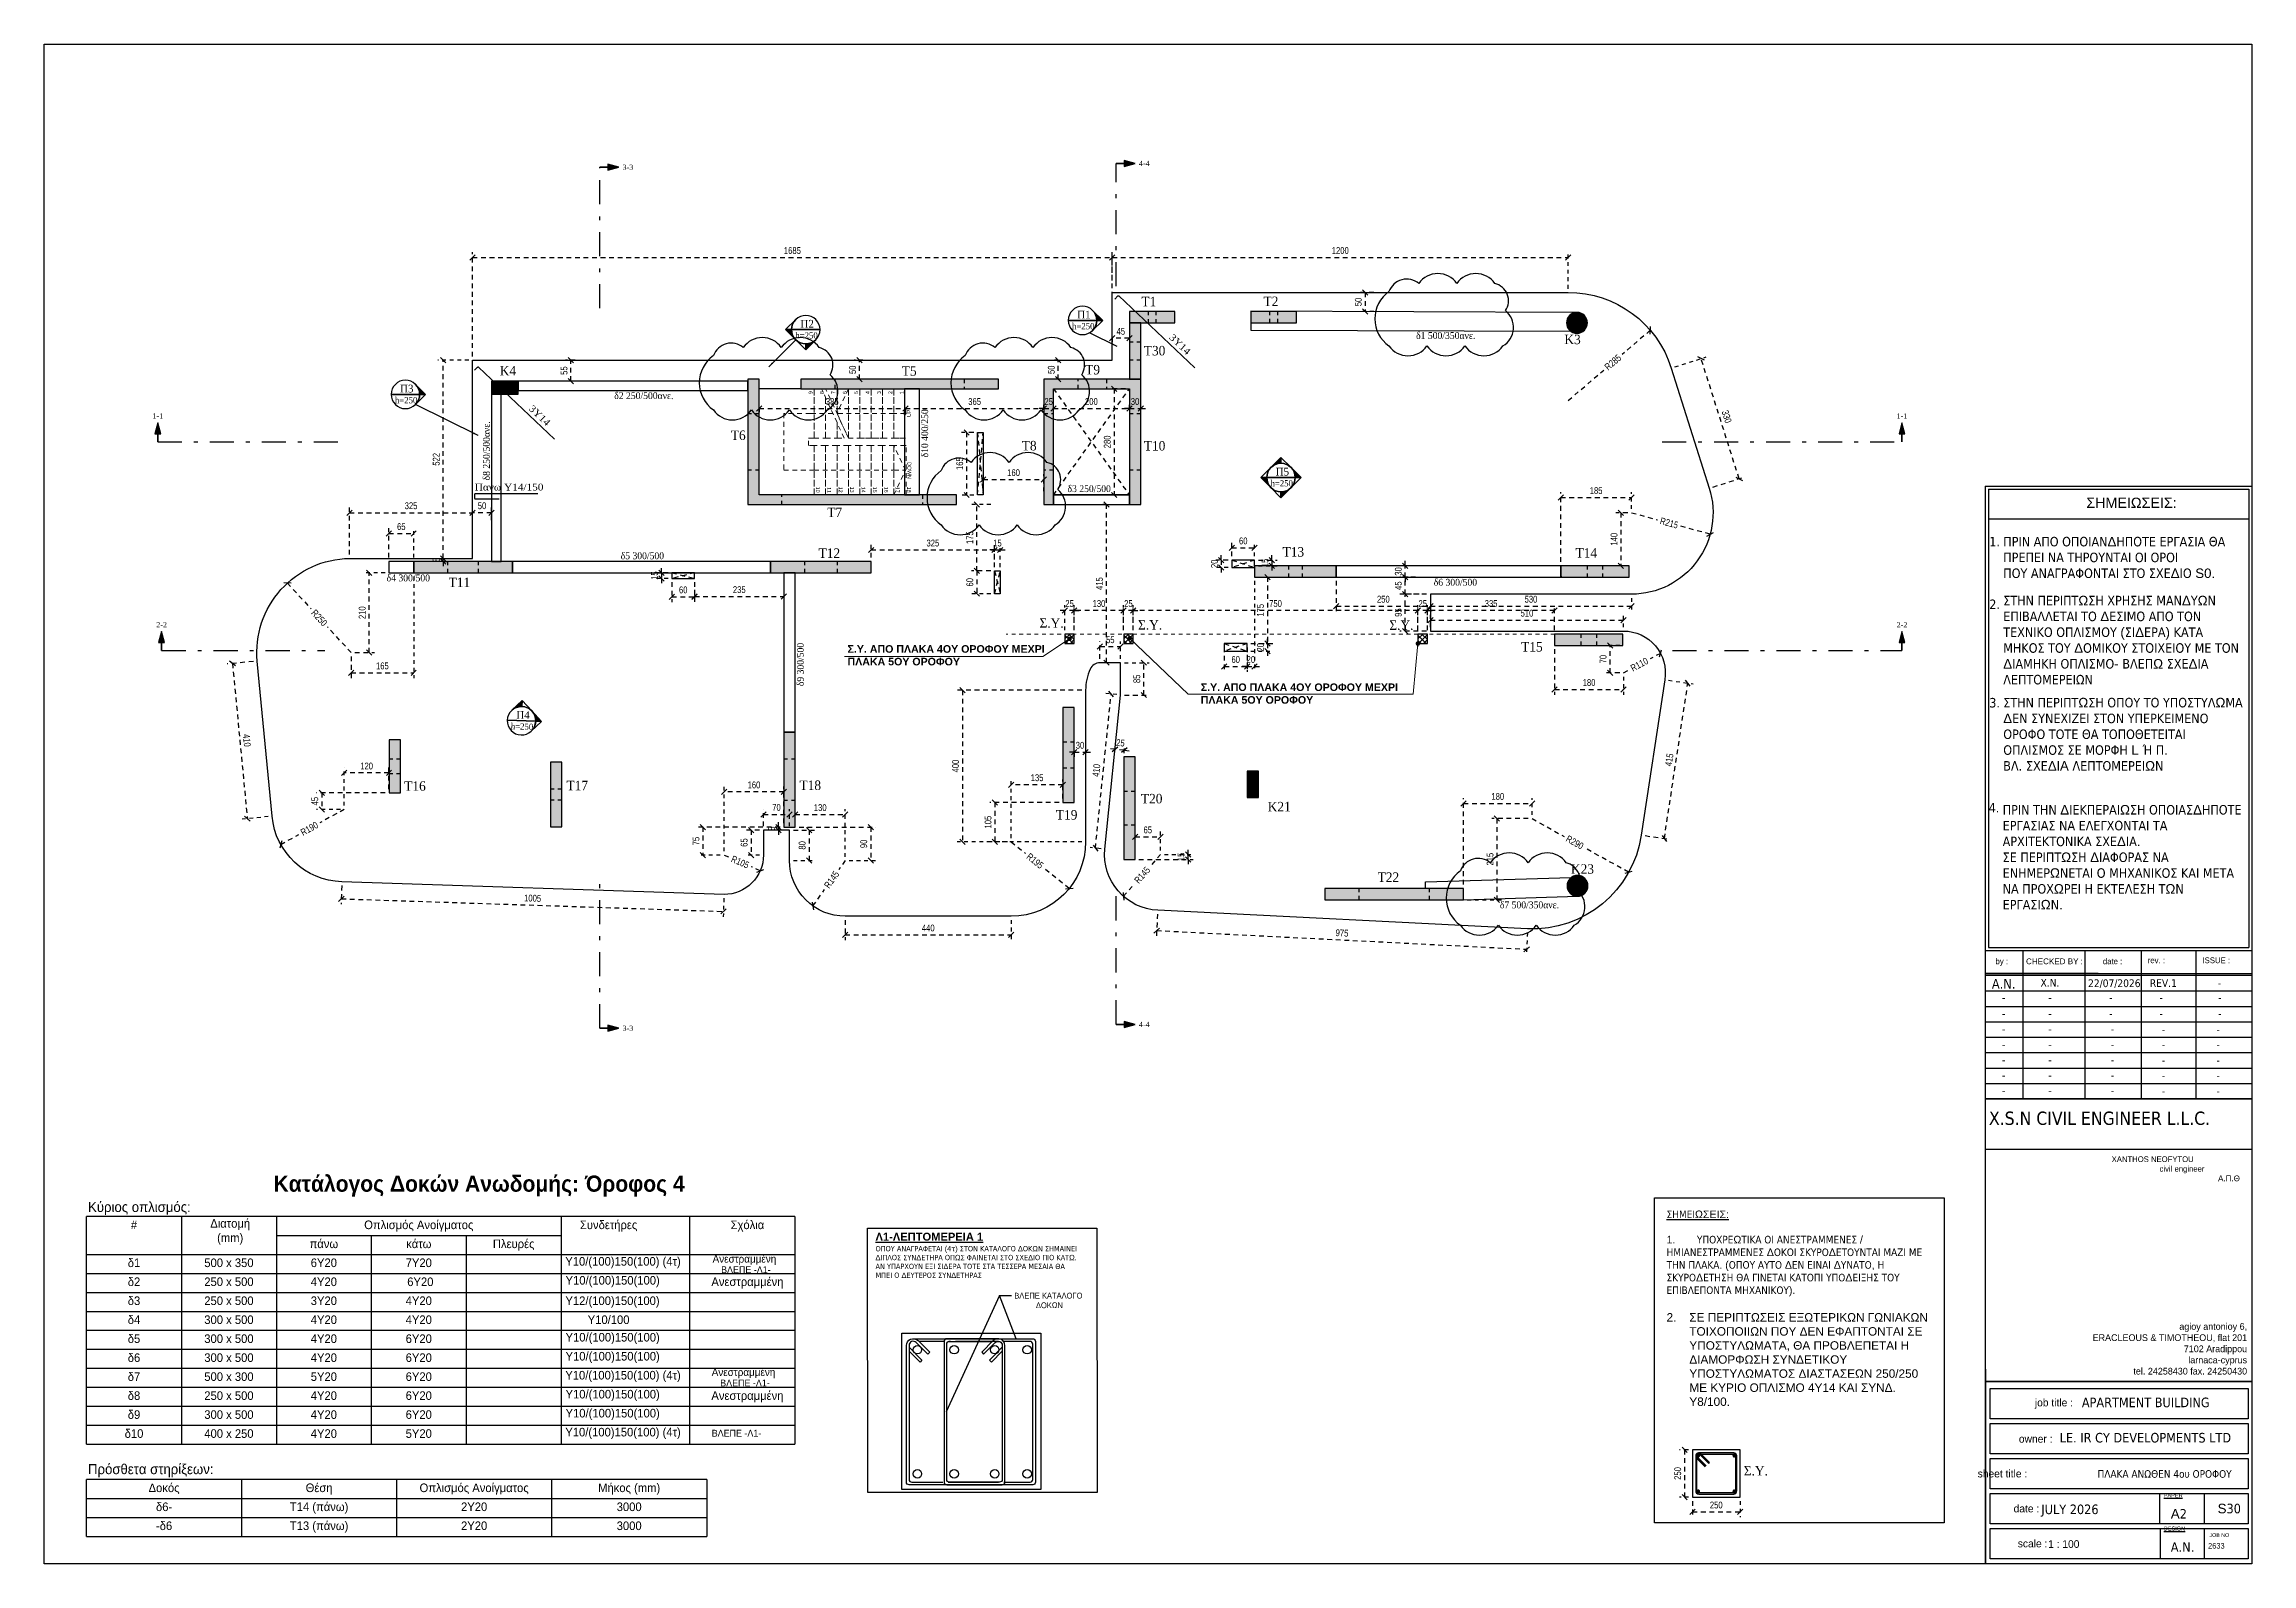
# Model space of a CAD drawing. Header units: millimetres. Extents: x -2171 to 1563, y -1758 to -1505.
# Drawn here: x 52.3 to 110.5, y -1630.3 to -1590.2 of the extents above; entities that cross this region are included whole.
import ezdxf
from ezdxf.enums import TextEntityAlignment as Align

# ---------------------------------------------------------------- set-up
doc = ezdxf.new("R2010")
doc.units = ezdxf.units.MM
doc.header["$PDMODE"] = 32
for name, pattern in [('DASHDOT', [25.4, 12.7, -6.35, 0, -6.35]), ('DASHED2', [0.375, 0.25, -0.125]), ('DOT', [0.025, 0, -0.025]), ('HIDDEN', [0.375, 0.25, -0.125]), ('HIDDEN2', [0.1875, 0.125, -0.0625])]:
    doc.linetypes.add(name, pattern=pattern)
doc.layers.get('Defpoints').update_dxf_attribs({"color": 6})
for name, color, linetype in [('-S-A3 PAGE', 3, 'Continuous'), ('-S_TEXT', 3, 'Continuous'), ('AM_5', 7, 'Continuous'), ('ANOIGMATA', 7, 'Continuous'), ('athinas comments', 10, 'Continuous'), ('Col_Det_1', 7, 'Continuous'), ('Col_Det_3', 7, 'Continuous'), ('Col_Det_Fill_3', 7, 'Continuous'), ('DIASTASEIS', 7, 'Continuous'), ('Fill_Col', 7, 'Continuous'), ('Fill_Col_1', 8, 'Continuous'), ('Geo_Beam', 7, 'Continuous'), ('Geo_Beam_0', 94, 'Continuous'), ('Geo_Col', 7, 'Continuous'), ('Geo_Lines', 7, 'Continuous'), ('Lines', 7, 'Continuous'), ('pinakaki', 153, 'Continuous'), ('Rods_Slab_0', 7, 'Continuous'), ('Sect_Line_Symbol', 7, 'Continuous'), ('STAIRS', 9, 'Continuous'), ('SY', 94, 'Continuous'), ('Text_Beam', 7, 'Continuous'), ('Text_Col_-1', 7, 'Continuous'), ('Text_Col_1', 7, 'Continuous'), ('Text_Reinf_Slab_0', 7, 'Continuous'), ('Text_Slab', 7, 'Continuous'), ('Texts', 7, 'Continuous')]:
    doc.layers.add(name, color=color, linetype=linetype)
doc.layers.add('A-ANNO-DIMS', color=1, linetype='Continuous', lineweight=9)
doc.layers.add('TEXT', color=20, linetype='Continuous', lineweight=13)
doc.styles.add('1-100', font='arial.ttf', dxfattribs={"width": 0.8})
doc.styles.add('ag', font='arial.ttf', dxfattribs={"height": 0.25})
doc.styles.add('GENERATED_STYLE_1', font='arial.ttf')
doc.styles.add('S1Arl27188_b_934_161', font='arial.ttf', dxfattribs={"width": 0.933629, "height": 2.71875})
doc.styles.add('S1Arl31900_b_934_161', font='arial.ttf', dxfattribs={"width": 0.933629, "height": 3.19})
doc.styles.add('S1Arl51040_B_934_161', font='', dxfattribs={"width": 0.933629, "height": 5.104})
doc.styles.add('S1TmsNwRmn1088_b_934_161', font='times.ttf', dxfattribs={"width": 0.933629, "height": 0.10875})
doc.styles.add('S1TmsNwRmn11_b_1089_161', font='times.ttf', dxfattribs={"width": 1.089234, "height": 0.001087})
doc.styles.add('S1TmsNwRmn11_b_934_161', font='times.ttf', dxfattribs={"width": 0.933629, "height": 0.001087})
doc.styles.add('S1TmsNwRmn1359_b_934_161', font='times.ttf', dxfattribs={"width": 0.933629, "height": 0.135937})
doc.styles.get("Standard").update_dxf_attribs({"font": 'tahoma.ttf'})
doc.styles.get('S1Arl51040_B_934_161').set_extended_font_data('Arial', bold=True)
doc.dimstyles.new('CHRISTOFOROS', dxfattribs={"dimscale": 0.2, "dimtxt": 0.25, "dimasz": 0.6, "dimexe": 0, "dimexo": 0, "dimgap": 0, "dimtad": 0, "dimdec": 0, "dimlfac": 100, "dimzin": 0, "dimdsep": 46, "dimtxsty": 'ag', "dimblk": 'ARCHTICK', "dimcen": 0, "dimclrd": 256, "dimclre": 256, "dimclrt": 1, "dimaunit": 1, "dimadec": 0, "dimazin": 0, "dimtfac": 1, "dimtdec": 0, "dimtofl": 0, "dimtmove": 0, "dimatfit": 3, "dimfxl": 1, "dimtolj": 1, "dimtzin": 0, "dimlwd": -1, "dimlwe": -1, "dimarcsym": 0})
doc.dimstyles.new('Copy of 1-100', dxfattribs={"dimtxt": 0.18, "dimasz": 0.14, "dimexe": 0.14, "dimexo": 0.1, "dimgap": 0.09, "dimtad": 1, "dimdec": 0, "dimlfac": 100, "dimrnd": 5, "dimzin": 5, "dimdsep": 46, "dimtxsty": '1-100', "dimblk": 'OBLIQUE', "dimcen": 0.09, "dimclrd": 1, "dimclre": 1, "dimclrt": 2, "dimadec": 0, "dimazin": 0, "dimtfac": 1, "dimtdec": 0, "dimtix": 1, "dimtmove": 2, "dimatfit": 3, "dimfxl": 5, "dimfxlon": 1, "dimtolj": 1, "dimtzin": 5, "dimarcsym": 0})
doc.dimstyles.new('dim 1-20', dxfattribs={"dimtxt": 0.18, "dimasz": 0.14, "dimexe": 0.14, "dimexo": 0.1, "dimgap": 0.09, "dimtad": 1, "dimdec": 0, "dimlfac": 200, "dimzin": 5, "dimdsep": 46, "dimtxsty": '1-100', "dimblk": 'OBLIQUE', "dimcen": 0.09, "dimclrd": 1, "dimclre": 1, "dimclrt": 2, "dimadec": 0, "dimazin": 0, "dimtfac": 1, "dimtdec": 0, "dimtix": 1, "dimtmove": 2, "dimatfit": 3, "dimldrblk": 'OBLIQUE', "dimfxl": 5, "dimfxlon": 1, "dimtolj": 1, "dimtzin": 5, "dimarcsym": 0})

msp = doc.modelspace()

# ---------------------------------------------------------------- texts
at = {"layer": '-S_TEXT', "char_height": 0.2, "attachment_point": 1}
for insert in [(73.4861, -1606.0866, 0), (82.7903, -1607.0956, 0)]:
    msp.add_mtext_dynamic_manual_height_columns('\\A1;\\pxql;{\\fArial|b1|i0|c161|p34;Σ.Υ. ΑΠΟ ΠΛΑΚΑ \\fArial|b1|i0|c0|p34;4\\fArial|b1|i0|c161|p34;ΟΥ ΟΡΟΦΟΥ ΜΕΧΡΙ \\PΠΛΑΚΑ \\fArial|b1|i0|c0|p34;5\\fArial|b1|i0|c161|p34;ΟΥ ΟΡΟΦΟΥ}', width=9.978535, gutter_width=1.2, heights=[1.0598], dxfattribs=dict(at, insert=insert))
at = {"layer": '-S_TEXT', "linetype": 'Continuous', "ltscale": 0.5, "insert": (95.0583, -1620.9833), "char_height": 0.2, "attachment_point": 1}
msp.add_mtext_dynamic_manual_height_columns('\\pxql;{\\LΣΗΜΕΙ\\fArial|b0|i0|c186|p34;Ω\\fArial|b0|i0|c161|p34;ΣΕΙΣ\\fArial|b0|i0|c186|p34;:\\P\\l\\P\\pi-3,l3,t3;1.^I}ΥΠΟΧΡΕ{\\fArial|b0|i0|c186|p34;Ω}ΤΙΚΑ ΟΙ ΑΝΕΣΤΡΑΜΜΕΝΕΣ {\\fArial|b0|i0|c186|p34;/ }ΗΜΙΑΝΕΣΤΡΑΜΜΕΝΕΣ {\\fArial|b0|i0|c186|p34;Δ}ΟΚΟΙ ΣΚΥΡΟ{\\fArial|b0|i0|c186|p34;Δ}ΕΤΟΥΝΤΑΙ ΜΑΖΙ ΜΕ ΤΗΝ ΠΛΑΚΑ{\\fArial|b0|i0|c186|p34;. (}ΟΠΟΥ ΑΥΤΟ {\\fArial|b0|i0|c186|p34;Δ}ΕΝ ΕΙΝΑΙ {\\fArial|b0|i0|c186|p34;Δ}ΥΝΑΤΟ{\\fArial|b0|i0|c186|p34;, }Η ΣΚΥΡΟ{\\fArial|b0|i0|c186|p34;Δ}ΕΤΗΣΗ ΘΑ ΓΙΝΕΤΑΙ ΚΑΤΟΠΙ ΥΠΟ{\\fArial|b0|i0|c186|p34;Δ}ΕΙΞΗΣ ΤΟΥ ΕΠΙΒΛΕΠΟΝΤΑ ΜΗΧΑΝΙΚΟΥ{\\fArial|b0|i0|c186|p34;).\\P\\pi0,l0,tz;\\A1;\\fArial|b0|i0|c161|p34;\\H1.11111x;\\P\\pi-3,l3,t3;2.^IΣΕ ΠΕΡΙΠΤ\\fArial|b0|i0|c186|p34;Ω\\fArial|b0|i0|c161|p34;ΣΕΙΣ ΕΞ\\fArial|b0|i0|c186|p34;Ω\\fArial|b0|i0|c161|p34;ΤΕΡΙΚ\\fArial|b0|i0|c186|p34;Ω\\fArial|b0|i0|c161|p34;Ν Γ\\fArial|b0|i0|c186|p34;Ω\\fArial|b0|i0|c161|p34;ΝΙΑΚ\\fArial|b0|i0|c186|p34;Ω\\fArial|b0|i0|c161|p34;Ν ΤΟΙΧΟΠΟΙΙ\\fArial|b0|i0|c186|p34;Ω\\fArial|b0|i0|c161|p34;Ν ΠΟΥ \\fArial|b0|i0|c186|p34;Δ\\fArial|b0|i0|c161|p34;ΕΝ ΕΦΑΠΤΟΝΤΑΙ ΣΕ ΥΠΟΣΤΥΛ\\fArial|b0|i0|c186|p34;Ω\\fArial|b0|i0|c161|p34;ΜΑΤΑ\\fArial|b0|i0|c186|p34;, \\fArial|b0|i0|c161|p34;ΘΑ ΠΡΟΒΛΕΠΕΤΑΙ Η \\fArial|b0|i0|c186|p34;Δ\\fArial|b0|i0|c161|p34;ΙΑΜΟΡΦ\\fArial|b0|i0|c186|p34;Ω\\fArial|b0|i0|c161|p34;ΣΗ ΣΥΝ\\fArial|b0|i0|c186|p34;Δ\\fArial|b0|i0|c161|p34;ΕΤΙΚΟΥ ΥΠΟΣΤΥΛ\\fArial|b0|i0|c186|p34;Ω\\fArial|b0|i0|c161|p34;ΜΑΤΟΣ \\fArial|b0|i0|c186|p34;Δ\\fArial|b0|i0|c161|p34;ΙΑΣΤΑΣΕ\\fArial|b0|i0|c186|p34;Ω\\fArial|b0|i0|c161|p34;Ν \\fArial|b0|i0|c186|p34;250/250\\fArial|b0|i0|c161|p34; ΜΕ ΚΥΡΙΟ ΟΠΛΙΣΜΟ \\fArial|b0|i0|c186|p34;4\\fArial|b0|i0|c161|p34;Υ\\fArial|b0|i0|c186|p34;14\\fArial|b0|i0|c161|p34; ΚΑΙ ΣΥΝ\\fArial|b0|i0|c186|p34;Δ. \\fArial|b0|i0|c161|p34;Υ\\fArial|b0|i0|c186|p34;8/100.}', width=7.052977, gutter_width=1, heights=[0], dxfattribs=at)
at = {"layer": '-S_TEXT', "ltscale": 5, "insert": (109.572, -1628.7101), "char_height": 0.252344, "attachment_point": 1}
msp.add_mtext_dynamic_manual_height_columns('{\\fArial|b0|i0|c186|p34;S}30', width=10.893157, gutter_width=1, heights=[0], dxfattribs=at)
at = {"layer": '-S_TEXT', "ltscale": 5, "insert": (105.0324, -1629.6709), "char_height": 0.201875, "width": 3.338181, "attachment_point": 1}
msp.add_mtext('{\\fBankGothic Lt BT|b0|i0|c161|p34;\\C7; 1 : \\fBankGothic Lt BT|b0|i0|c0|p34;10\\fBankGothic Lt BT|b0|i0|c161|p34;0}', dxfattribs=at)
at = {"layer": 'A-ANNO-DIMS', "color": 7, "linetype": 'Continuous', "insert": (106.411, -1627.8249), "char_height": 0.2, "width": 4.491897, "attachment_point": 1}
msp.add_mtext('ΠΛΑΚΑ ΑΝΩΘΕΝ 4ου ΟΡΟΦΟΥ', dxfattribs=at)
at = {"layer": 'Sect_Line_Symbol', "color": 2, "style": 'S1TmsNwRmn1359_b_934_161', "width": 0.933629}
for s, p in [('3-3', (67.5593, -1593.4923)), ('4-4', (81.1593, -1593.3923)), ('3-3', (67.5593, -1616.1797)), ('4-4', (81.1593, -1616.0797))]:
    msp.add_text(s, height=0.13594, dxfattribs=at).set_placement(p, align=Align.MIDDLE_LEFT)
for s, p in [('1-1', (55.3197, -1599.9797)), ('1-1', (101.2593, -1599.9797)), ('2-2', (55.4197, -1605.4797)), ('2-2', (101.2593, -1605.4797))]:
    msp.add_text(s, height=0.13594, dxfattribs=at).set_placement(p, align=Align.TOP_CENTER)
at = {"layer": 'STAIRS', "color": 8, "linetype": 'HIDDEN2', "lineweight": 13, "char_height": 0.1, "attachment_point": 4, "style": 'GENERATED_STYLE_1'}
for s, insert, rotation in [('\\A1;{\\pql;\\fArial|b0|i0|c0|p0;\\W1.000000;9}', (72.5145, -1599.4709), 90), ('\\A1;{\\pql;\\fArial|b0|i0|c0|p0;\\W1.000000;8}', (72.8145, -1599.4709), 90), ('\\A1;{\\pql;\\fArial|b0|i0|c0|p0;\\W1.000000;7}', (73.1137, -1599.4709), 90), ('\\A1;{\\pql;\\fArial|b0|i0|c0|p0;\\W1.000000;6}', (73.4145, -1599.4709), 90), ('\\A1;{\\pql;\\fArial|b0|i0|c0|p0;\\W1.000000;5}', (73.7145, -1599.4709), 90), ('\\A1;{\\pql;\\fArial|b0|i0|c0|p0;\\W1.000000;4}', (74.0137, -1599.4709), 90), ('\\A1;{\\pql;\\fArial|b0|i0|c0|p0;\\W1.000000;3}', (74.3146, -1599.4709), 90), ('\\A1;{\\pql;\\fArial|b0|i0|c0|p0;\\W1.000000;2}', (74.6137, -1599.4709), 90), ('\\A1;{\\pql;\\fArial|b0|i0|c0|p0;\\W1.000000;1}', (74.9137, -1599.4709), 90), ('\\A1;{\\pql;\\fArial|b0|i0|c0|p0;\\W1.000000;UP}', (75.1045, -1600.0749), 90), ('\\A1;{\\pql;\\fArial|b0|i0|c0|p0;\\W1.000000;DOWN}', (75.1143, -1601.2626), 270), ('\\A1;{\\pql;\\fArial|b0|i0|c0|p0;\\W1.000000;10}', (72.7043, -1601.9121), 270), ('\\A1;{\\pql;\\fArial|b0|i0|c0|p0;\\W1.000000;11}', (73.0051, -1601.9223), 270), ('\\A1;{\\pql;\\fArial|b0|i0|c0|p0;\\W1.000000;12}', (73.3051, -1601.9121), 270), ('\\A1;{\\pql;\\fArial|b0|i0|c0|p0;\\W1.000000;13}', (73.6042, -1601.9121), 270), ('\\A1;{\\pql;\\fArial|b0|i0|c0|p0;\\W1.000000;14}', (73.9051, -1601.9121), 270), ('\\A1;{\\pql;\\fArial|b0|i0|c0|p0;\\W1.000000;15}', (74.2043, -1601.9121), 270), ('\\A1;{\\pql;\\fArial|b0|i0|c0|p0;\\W1.000000;16}', (74.5043, -1601.9121), 270), ('\\A1;{\\pql;\\fArial|b0|i0|c0|p0;\\W1.000000;17}', (74.8051, -1601.9121), 270), ('\\A1;{\\pql;\\fArial|b0|i0|c0|p0;\\W1.000000;18}', (75.1043, -1601.9121), 270)]:
    msp.add_mtext(s, dxfattribs=dict(at, insert=insert, rotation=rotation))
at = {"layer": 'Text_Beam', "color": 3, "style": 'S1TmsNwRmn1088_b_934_161', "width": 0.933629}
for s, rotation, p in [(' δ1 500/350ανε.', 360, (88.3981, -1598.0168)), (' δ8 250/500ανε.', 90, (64.0657, -1601.8095)), (' δ10 400/250', 90, (75.6093, -1601.2035)), (' δ6 300/500', 360, (88.8626, -1604.5193)), (' δ9 300/500', 90, (72.3344, -1607.2308))]:
    msp.add_text(s, height=0.18, rotation=rotation, dxfattribs=at).set_placement(p)
for s, p in [(' δ2 250/500ανε.', (67.2783, -1599.6019)), (' δ3 250/500', (79.2168, -1602.053)), (' δ5 300/500', (67.4481, -1603.8213)), (' δ4 300/500', (61.2834, -1604.4047)), (' δ7 500/350ανε.', (90.6046, -1613.0196))]:
    msp.add_text(s, height=0.18, dxfattribs=at).set_placement(p)
at = {"layer": 'Text_Col_-1', "color": 200, "style": 'S1TmsNwRmn11_b_934_161', "width": 0.933629}
for s, p in [('T1', (81.2261, -1597.158)), ('T2', (84.4423, -1597.1515)), ('T30', (81.2891, -1598.4515)), ('K3', (92.3672, -1598.1554)), ('K4', (64.326, -1598.979)), ('T5', (74.9145, -1598.9872)), ('T9', (79.7455, -1598.952)), ('T6', (70.4117, -1600.6805)), ('T8', (78.0751, -1600.9546)), ('T10', (81.2895, -1600.9582)), ('T7', (72.9524, -1602.7129)), ('T12', (72.7234, -1603.7882)), ('T13', (84.9446, -1603.7538)), ('T14', (92.6612, -1603.7797)), ('T11', (62.9803, -1604.5571)), ('T15', (91.2277, -1606.2548)), ('T16', (61.81, -1609.9235)), ('T17', (66.0832, -1609.9109)), ('T18', (72.2207, -1609.9032)), ('T20', (81.213, -1610.2555)), ('T19', (78.9735, -1610.6823)), ('K21', (84.5533, -1610.4662)), ('T22', (87.4475, -1612.3257)), ('K23', (92.5403, -1612.1103))]:
    msp.add_text(s, height=0.25, dxfattribs=at).set_placement(p)
at = {"layer": 'Text_Col_1', "color": 200, "style": 'S1TmsNwRmn11_b_934_161', "width": 0.933629}
for p in [(78.5422, -1605.6264), (81.1377, -1605.6771), (87.7561, -1605.6845), (97.0924, -1627.9655)]:
    msp.add_text('Σ.Υ.', height=0.25, dxfattribs=at).set_placement(p)
at = {"layer": 'Text_Reinf_Slab_0', "color": 7, "style": 'S1TmsNwRmn11_b_1089_161', "width": 1.089234}
for p in [(81.9433, -1597.9984), (65.077, -1599.8745)]:
    msp.add_text('3Y14', height=0.18, rotation=316.449041, dxfattribs=at).set_placement(p)
msp.add_text('Πανω Y14/150', height=0.18, dxfattribs=at).set_placement((63.6686, -1602.0114))
at = {"layer": 'Text_Slab', "color": 174, "style": 'S1TmsNwRmn1359_b_934_161', "width": 0.933629}
for s, p in [('   Π1', (79.3206, -1597.4772, 19.875)), ('   Π2', (72.0323, -1597.7198, 13.25)), ('   Π3', (61.4867, -1599.4273)), ('   Π5', (84.5485, -1601.6172))]:
    msp.add_text(s, height=0.20391, dxfattribs=at).set_placement(p)
at = {"layer": 'Text_Slab', "color": 5, "style": 'S1TmsNwRmn1088_b_934_161', "width": 0.933629}
for p in [(72.1115, -1598.0048, 13.25), (79.3998, -1597.7622, 19.875), (61.5659, -1599.7123), (84.6276, -1601.9022)]:
    msp.add_text('h=250', height=0.16312, dxfattribs=at).set_placement(p)
msp.add_text('h=250', height=0.16312, rotation=358.105457, dxfattribs=at).set_placement((64.6151, -1608.301, 13.25))
at = {"layer": 'Text_Slab', "color": 174, "style": 'S1TmsNwRmn1359_b_934_161', "width": 0.933629}
msp.add_text('   Π4', height=0.20391, rotation=358.105457, dxfattribs=at).set_placement((64.5454, -1608.0136, 13.25))
at = {"layer": 'Texts', "color": 7, "style": 'S1Arl27188_b_934_161', "width": 0.933629}
for s, height, p in [('#', 0.2266, (54.6933, -1621.4741)), ('πάνω', 0.22656, (59.6933, -1621.9741)), ('Οπλισμός Ανοίγματος', 0.226562, (62.1933, -1621.4741)), ('κάτω', 0.22656, (62.1933, -1621.9741)), ('Πλευρές', 0.22656, (64.6933, -1621.9741)), ('Συνδετήρες', 0.22656, (67.1933, -1621.4741)), ('Σχόλια', 0.22656, (70.8495, -1621.4741)), ('δ1', 0.22656, (54.6933, -1622.4741)), ('500 x 350', 0.22656, (57.1933, -1622.4741)), ('6Y20', 0.22656, (59.6933, -1622.4741)), ('7Y20', 0.22656, (62.1933, -1622.4741)), ('Ανεστραμμένη', 0.2, (70.7704, -1622.3572)), ('δ2', 0.22656, (54.6933, -1622.9741)), ('250 x 500', 0.22656, (57.1933, -1622.9741)), ('4Y20', 0.22656, (59.6933, -1622.9741)), (' 6Y20', 0.22656, (62.1933, -1622.9741)), ('Ανεστραμμένη', 0.226562, (70.8495, -1622.9741)), ('δ3', 0.22656, (54.6933, -1623.4741)), ('250 x 500', 0.22656, (57.1933, -1623.4741)), ('3Y20', 0.22656, (59.6933, -1623.4741)), ('4Y20', 0.22656, (62.1933, -1623.4741)), ('Y12/(100)150(100)', 0.226562, (67.2963, -1623.4741)), ('δ4', 0.22656, (54.6933, -1623.9741)), ('300 x 500', 0.22656, (57.1933, -1623.9741)), ('4Y20', 0.22656, (59.6933, -1623.9741)), (' 4Y20 ', 0.22656, (62.1933, -1623.9741)), ('Y10/100', 0.22656, (67.1933, -1623.9741)), ('δ5', 0.22656, (54.6933, -1624.4741)), ('300 x 500', 0.22656, (57.1933, -1624.4741)), ('4Y20', 0.22656, (59.6933, -1624.4741)), (' 6Y20 ', 0.22656, (62.1933, -1624.4741)), ('δ6', 0.22656, (54.6933, -1624.9741)), ('300 x 500', 0.22656, (57.1933, -1624.9741)), ('4Y20', 0.22656, (59.6933, -1624.9741)), (' 6Y20 ', 0.22656, (62.1933, -1624.9741)), ('Ανεστραμμένη', 0.2, (70.7468, -1625.3423)), ('δ7', 0.22656, (54.6933, -1625.4741)), ('δ8', 0.22656, (54.6933, -1625.9741)), ('500 x 300', 0.22656, (57.1933, -1625.4741)), ('250 x 500', 0.22656, (57.1933, -1625.9741)), ('4Y20', 0.22656, (59.6933, -1625.9741)), ('5Y20', 0.22656, (59.6933, -1625.4741)), (' 6Y20 ', 0.22656, (62.1933, -1625.4741)), (' 6Y20 ', 0.22656, (62.1933, -1625.9741)), ('Ανεστραμμένη', 0.226562, (70.8495, -1625.9741)), ('δ9', 0.22656, (54.6933, -1626.4741)), ('300 x 500', 0.22656, (57.1933, -1626.4741)), ('4Y20', 0.22656, (59.6933, -1626.4741)), ('6Y20', 0.22656, (62.1933, -1626.4741)), ('δ10', 0.22656, (54.6933, -1626.9741)), ('400 x 250', 0.22656, (57.1933, -1626.9741)), ('4Y20', 0.22656, (59.6933, -1626.9741)), (' 5Y20 ', 0.22656, (62.1933, -1626.9741)), ('Δοκός', 0.22656, (55.485, -1628.4034)), ('δ6-', 0.22656, (55.485, -1628.9034)), ('Τ14 (πάνω)', 0.22656, (59.5683, -1628.9034)), ('Θέση', 0.22656, (59.5683, -1628.4034)), ('Οπλισμός Ανοίγματος', 0.226562, (63.6516, -1628.4034)), ('2Y20', 0.22656, (63.6516, -1628.9034)), ('Μήκος (mm)', 0.22656, (67.735, -1628.4034)), ('3000', 0.22656, (67.735, -1628.9034)), ('-δ6', 0.22656, (55.485, -1629.4034)), ('Τ13 (πάνω)', 0.22656, (59.5683, -1629.4034)), ('2Y20', 0.22656, (63.6516, -1629.4034)), ('3000', 0.22656, (67.735, -1629.4034))]:
    msp.add_text(s, height=height, dxfattribs=at).set_placement(p, align=Align.CENTER)
at = {"layer": 'Texts', "color": 7}
for s, insert, char_height, width, attachment_point, style in [('Κατάλογος Δοκών Ανωδομής: Όροφος 4', (63.781, -1620.0629), 0.425333, 20.55, 2, 'S1Arl51040_B_934_161'), ('Κύριος οπλισμός:^M^J', (53.4825, -1620.7571), 0.265833, 20.55, 1, 'S1Arl31900_b_934_161'), ('Διατομή^M^J(mm)', (57.2267, -1621.2099), 0.226562, 2.5, 2, 'S1Arl27188_b_934_161'), ('Y10/(100)150(100) (4τ)', (67.5726, -1622.2099), 0.226562, 4.637964, 2, 'S1Arl27188_b_934_161'), ('Y10/(100)150(100)', (67.3001, -1622.7099), 0.226562, 2.5, 2, 'S1Arl27188_b_934_161'), ('ΒΛΕΠΕ -Λ1-', (70.809, -1622.4535), 0.18, 2.45, 2, 'S1Arl27188_b_934_161'), ('Y10/(100)150(100)', (67.3001, -1624.2099), 0.226562, 2.5, 2, 'S1Arl27188_b_934_161'), ('Y10/(100)150(100) (4τ)', (67.5726, -1625.2099), 0.226562, 4.637964, 2, 'S1Arl27188_b_934_161'), ('Y10/(100)150(100)', (67.3001, -1624.7099), 0.226562, 2.5, 2, 'S1Arl27188_b_934_161'), ('Y10/(100)150(100)', (67.3001, -1625.7099), 0.226562, 2.5, 2, 'S1Arl27188_b_934_161'), ('ΒΛΕΠΕ -Λ1-', (70.7854, -1625.4386), 0.18, 2.45, 2, 'S1Arl27188_b_934_161'), ('Y10/(100)150(100)', (67.3001, -1626.2099), 0.226562, 2.5, 2, 'S1Arl27188_b_934_161'), ('Y10/(100)150(100) (4τ)', (67.5726, -1626.7099), 0.226562, 4.637964, 2, 'S1Arl27188_b_934_161'), ('ΒΛΕΠΕ -Λ1-', (70.562, -1626.7614), 0.18, 2.45, 2, 'S1Arl27188_b_934_161'), ('^M^JΠρόσθετα στηρίξεων:^M^J', (53.4825, -1627.2218), 0.265833, 20.55, 1, 'S1Arl31900_b_934_161')]:
    msp.add_mtext(s, dxfattribs=dict(at, insert=insert, char_height=char_height, width=width, attachment_point=attachment_point, style=style))

# ---------------------------------------------------------------- blocks, each defined once
blk = doc.blocks.new('Label_Όροφος 4-RC_XSN2633_1764')
at = {"layer": 'Text_Slab'}
for points in [[(-0.177, -0.177, -0.198912), (-0.25, 0), (-0.354, 0)], [(-0.177, 0.177, -0.198912), (0, 0.25), (0, 0.354)], [(0.177, 0.177, -0.198912), (0.25, 0), (0.354, 0)], [(0.177, -0.177, -0.198912), (0, -0.25), (0, -0.354)]]:
    blk.add_hatch(color=174, dxfattribs=at).paths.add_polyline_path(points)
at = {"layer": 'Text_Slab', "color": 174}
for points in [[(-0.25, 0, -0.198912), (-0.177, 0.177), (-0.354, 0)], [(-0.177, -0.177, -0.198912), (-0.25, 0), (-0.354, 0)], [(-0.25, 0, 0.414214), (0, -0.25, 0.414214), (0.25, 0, 0.414214), (0, 0.25, 0.414214)], [(-0.177, 0.177, -0.198912), (0, 0.25), (0, 0.354)], [(0, 0.25, -0.198912), (0.177, 0.177), (0, 0.354)], [(0.177, 0.177, -0.198912), (0.25, 0), (0.354, 0)], [(0.25, 0, -0.198912), (0.177, -0.177), (0.354, 0)], [(0, -0.25, -0.198912), (-0.177, -0.177), (0, -0.354)], [(0.177, -0.177, -0.198912), (0, -0.25), (0, -0.354)]]:
    blk.add_lwpolyline(points, format="xyb", close=True, dxfattribs=at)
blk.add_lwpolyline([(0.25, 0), (-0.25, 0)], close=True, dxfattribs=at)
blk = doc.blocks.new('Label_Όροφος 4-RC_XSN2633_1765')
at = {"layer": 'Text_Slab'}
for points in [[(-0.171, 0.183, -0.198912), (0.008, 0.25), (0.012, 0.353)], [(0.183, 0.171, -0.198912), (0.25, -0.008), (0.353, -0.012)]]:
    blk.add_hatch(color=174, dxfattribs=at).paths.add_polyline_path(points)
at = {"layer": 'Text_Slab', "color": 174}
for points in [[(-0.25, 0.008, 0.414214), (-0.008, -0.25, 0.414214), (0.25, -0.008, 0.414214), (0.008, 0.25, 0.414214)], [(-0.171, 0.183, -0.198912), (0.008, 0.25), (0.012, 0.353)], [(0.008, 0.25, -0.198912), (0.183, 0.171), (0.012, 0.353)], [(0.183, 0.171, -0.198912), (0.25, -0.008), (0.353, -0.012)], [(0.25, -0.008, -0.198912), (0.171, -0.183), (0.353, -0.012)]]:
    blk.add_lwpolyline(points, format="xyb", close=True, dxfattribs=at)
blk.add_lwpolyline([(0.25, -0.008), (-0.25, 0.008)], close=True, dxfattribs=at)
blk = doc.blocks.new('Label_Όροφος 4-RC_XSN2633_1766')
at = {"layer": 'Text_Slab'}
blk.add_hatch(color=174, dxfattribs=at).paths.add_polyline_path([(0.177, 0.177, -0.198912), (0.25, 0), (0.354, 0)])
at = {"layer": 'Text_Slab', "color": 174}
for points in [[(-0.25, 0, 0.414214), (0, -0.25, 0.414214), (0.25, 0, 0.414214), (0, 0.25, 0.414214)], [(0.177, 0.177, -0.198912), (0.25, 0), (0.354, 0)], [(0.25, 0, -0.198912), (0.177, -0.177), (0.354, 0)]]:
    blk.add_lwpolyline(points, format="xyb", close=True, dxfattribs=at)
blk.add_lwpolyline([(0.25, 0), (-0.25, 0)], close=True, dxfattribs=at)
blk = doc.blocks.new('Label_Όροφος 4-RC_XSN2633_1767')
at = {"layer": 'Text_Slab'}
for points in [[(-0.177, -0.177, -0.198912), (-0.25, 0), (-0.354, 0)], [(0.177, -0.177, -0.198912), (0, -0.25), (0, -0.354)]]:
    blk.add_hatch(color=174, dxfattribs=at).paths.add_polyline_path(points)
at = {"layer": 'Text_Slab', "color": 174}
for points in [[(-0.25, 0, -0.198912), (-0.177, 0.177), (-0.354, 0)], [(-0.177, -0.177, -0.198912), (-0.25, 0), (-0.354, 0)], [(-0.25, 0, 0.414214), (0, -0.25, 0.414214), (0.25, 0, 0.414214), (0, 0.25, 0.414214)], [(0, -0.25, -0.198912), (-0.177, -0.177), (0, -0.354)], [(0.177, -0.177, -0.198912), (0, -0.25), (0, -0.354)]]:
    blk.add_lwpolyline(points, format="xyb", close=True, dxfattribs=at)
blk.add_lwpolyline([(0.25, 0), (-0.25, 0)], close=True, dxfattribs=at)
blk = doc.blocks.new('Label_Όροφος 3-RC_XSN2633_2020')
at = {"layer": 'Text_Slab'}
blk.add_hatch(color=174, dxfattribs=at).paths.add_polyline_path([(0.177, 0.177, -0.198912), (0.25, 0), (0.354, 0)])
at = {"layer": 'Text_Slab', "color": 174}
for points in [[(-0.25, 0, 0.414214), (0, -0.25, 0.414214), (0.25, 0, 0.414214), (0, 0.25, 0.414214)], [(0.177, 0.177, -0.198912), (0.25, 0), (0.354, 0)], [(0.25, 0, -0.198912), (0.177, -0.177), (0.354, 0)]]:
    blk.add_lwpolyline(points, format="xyb", close=True, dxfattribs=at)
blk.add_lwpolyline([(0.25, 0), (-0.25, 0)], close=True, dxfattribs=at)
blk = doc.blocks.new('_Oblique')
at = {"color": 0, "linetype": 'ByBlock', "lineweight": -2}
blk.add_line((-0.5, -0.5), (0.5, 0.5), dxfattribs=at)
blk = doc.blocks.new('*D279')
at = {"layer": 'A-ANNO-DIMS', "color": 1, "linetype": 'HIDDEN', "lineweight": -2, "ltscale": 0.5, "transparency": 16777216}
blk.add_line((80.809, -1599.33), (80.37, -1599.33), dxfattribs=at)
at = {"layer": 'A-ANNO-DIMS', "color": 1, "linetype": 'DASHED2', "lineweight": -2, "ltscale": 0.5, "transparency": 16777216}
blk.add_line((80.51, -1599.33), (80.51, -1602.13), dxfattribs=at)
at = {"layer": 'A-ANNO-DIMS', "color": 1, "linetype": 'HIDDEN2', "lineweight": -2, "ltscale": 0.5, "transparency": 16777216}
blk.add_line((80.809, -1602.13), (80.37, -1602.13), dxfattribs=at)
at = {"layer": 'Defpoints', "color": 0, "ltscale": 0.5, "transparency": 16777216}
for p in [(80.909, -1599.33), (80.51, -1602.13), (80.909, -1602.13)]:
    blk.add_point(p, dxfattribs=at)
at = {"layer": 'A-ANNO-DIMS', "color": 1, "lineweight": -2, "ltscale": 0.5, "transparency": 16777216, "xscale": 0.14, "yscale": 0.14, "zscale": 0.14}
for p, rotation in [((80.51, -1599.33), 90), ((80.51, -1602.13), 270)]:
    blk.add_blockref('_Oblique', p, dxfattribs=dict(at, rotation=rotation))
at = {"layer": 'A-ANNO-DIMS', "color": 2, "ltscale": 0.5, "transparency": 16777216, "insert": (80.328, -1600.73), "char_height": 0.18, "attachment_point": 5, "rotation": 90, "style": '1-100'}
blk.add_mtext('\\A1;280', dxfattribs=at)
blk = doc.blocks.new('*D280')
at = {"layer": 'A-ANNO-DIMS', "color": 1, "linetype": 'HIDDEN', "lineweight": -2, "ltscale": 0.5, "transparency": 16777216}
blk.add_line((71.159, -1599.82), (71.159, -1599.99), dxfattribs=at)
at = {"layer": 'A-ANNO-DIMS', "color": 1, "linetype": 'DASHED2', "lineweight": -2, "ltscale": 0.5, "transparency": 16777216}
blk.add_line((71.159, -1599.85), (75.009, -1599.85), dxfattribs=at)
at = {"layer": 'A-ANNO-DIMS', "color": 1, "linetype": 'HIDDEN2', "lineweight": -2, "ltscale": 0.5, "transparency": 16777216}
blk.add_line((75.009, -1599.82), (75.009, -1599.99), dxfattribs=at)
at = {"layer": 'Defpoints', "color": 0, "ltscale": 0.5, "transparency": 16777216}
for p in [(71.159, -1599.72), (75.009, -1599.72), (75.009, -1599.85)]:
    blk.add_point(p, dxfattribs=at)
at = {"layer": 'A-ANNO-DIMS', "color": 1, "lineweight": -2, "ltscale": 0.5, "transparency": 16777216, "xscale": 0.14, "yscale": 0.14, "zscale": 0.14, "rotation": 180}
blk.add_blockref('_Oblique', (71.159, -1599.85), dxfattribs=at)
at = {"layer": 'A-ANNO-DIMS', "color": 1, "lineweight": -2, "ltscale": 0.5, "transparency": 16777216, "xscale": 0.14, "yscale": 0.14, "zscale": 0.14}
blk.add_blockref('_Oblique', (75.009, -1599.85), dxfattribs=at)
at = {"layer": 'A-ANNO-DIMS', "color": 2, "ltscale": 0.5, "transparency": 16777216, "insert": (73.084, -1599.668), "char_height": 0.18, "attachment_point": 5, "style": '1-100'}
blk.add_mtext('\\A1;385', dxfattribs=at)
blk = doc.blocks.new('*D281')
at = {"layer": 'A-ANNO-DIMS', "color": 1, "linetype": 'HIDDEN', "lineweight": -2, "ltscale": 0.5, "transparency": 16777216}
blk.add_line((75.009, -1599.82), (75.009, -1599.99), dxfattribs=at)
at = {"layer": 'A-ANNO-DIMS', "color": 1, "linetype": 'DASHED2', "lineweight": -2, "ltscale": 0.5, "transparency": 16777216}
blk.add_line((75.009, -1599.85), (78.659, -1599.85), dxfattribs=at)
at = {"layer": 'A-ANNO-DIMS', "color": 1, "linetype": 'HIDDEN2', "lineweight": -2, "ltscale": 0.5, "transparency": 16777216}
blk.add_line((78.659, -1599.88), (78.659, -1599.71), dxfattribs=at)
at = {"layer": 'Defpoints', "color": 0, "ltscale": 0.5, "transparency": 16777216}
for p in [(75.009, -1599.72), (78.659, -1599.85), (78.659, -1599.98)]:
    blk.add_point(p, dxfattribs=at)
at = {"layer": 'A-ANNO-DIMS', "color": 1, "lineweight": -2, "ltscale": 0.5, "transparency": 16777216, "xscale": 0.14, "yscale": 0.14, "zscale": 0.14, "rotation": 180}
blk.add_blockref('_Oblique', (75.009, -1599.85), dxfattribs=at)
at = {"layer": 'A-ANNO-DIMS', "color": 1, "lineweight": -2, "ltscale": 0.5, "transparency": 16777216, "xscale": 0.14, "yscale": 0.14, "zscale": 0.14}
blk.add_blockref('_Oblique', (78.659, -1599.85), dxfattribs=at)
at = {"layer": 'A-ANNO-DIMS', "color": 2, "ltscale": 0.5, "transparency": 16777216, "insert": (76.834, -1599.668), "char_height": 0.18, "attachment_point": 5, "style": '1-100'}
blk.add_mtext('\\A1;365', dxfattribs=at)
blk = doc.blocks.new('*D282')
at = {"layer": 'A-ANNO-DIMS', "color": 1, "linetype": 'DASHED2', "lineweight": -2, "ltscale": 0.5, "transparency": 16777216}
for p, q in [((78.659, -1599.85), (78.519, -1599.85)), ((78.659, -1599.85), (78.909, -1599.85)), ((78.909, -1599.85), (79.049, -1599.85))]:
    blk.add_line(p, q, dxfattribs=at)
at = {"layer": 'A-ANNO-DIMS', "color": 1, "linetype": 'HIDDEN', "lineweight": -2, "ltscale": 0.5, "transparency": 16777216}
blk.add_line((78.659, -1599.88), (78.659, -1599.71), dxfattribs=at)
at = {"layer": 'A-ANNO-DIMS', "color": 1, "linetype": 'HIDDEN2', "lineweight": -2, "ltscale": 0.5, "transparency": 16777216}
blk.add_line((78.909, -1599.88), (78.909, -1599.71), dxfattribs=at)
at = {"layer": 'Defpoints', "color": 0, "ltscale": 0.5, "transparency": 16777216}
for p in [(78.659, -1599.98), (78.909, -1599.85), (78.909, -1599.98)]:
    blk.add_point(p, dxfattribs=at)
at = {"layer": 'A-ANNO-DIMS', "color": 1, "lineweight": -2, "ltscale": 0.5, "transparency": 16777216, "xscale": 0.14, "yscale": 0.14, "zscale": 0.14}
blk.add_blockref('_Oblique', (78.659, -1599.85), dxfattribs=at)
at = {"layer": 'A-ANNO-DIMS', "color": 1, "lineweight": -2, "ltscale": 0.5, "transparency": 16777216, "xscale": 0.14, "yscale": 0.14, "zscale": 0.14, "rotation": 180}
blk.add_blockref('_Oblique', (78.909, -1599.85), dxfattribs=at)
at = {"layer": 'A-ANNO-DIMS', "color": 2, "ltscale": 0.5, "transparency": 16777216, "insert": (78.784, -1599.668), "char_height": 0.18, "attachment_point": 5, "style": '1-100'}
blk.add_mtext('\\A1;25', dxfattribs=at)
blk = doc.blocks.new('*D283')
at = {"layer": 'A-ANNO-DIMS', "color": 1, "linetype": 'HIDDEN', "lineweight": -2, "ltscale": 0.5, "transparency": 16777216}
blk.add_line((78.909, -1599.88), (78.909, -1599.71), dxfattribs=at)
at = {"layer": 'A-ANNO-DIMS', "color": 1, "linetype": 'DASHED2', "lineweight": -2, "ltscale": 0.5, "transparency": 16777216}
blk.add_line((78.909, -1599.85), (80.909, -1599.85), dxfattribs=at)
at = {"layer": 'A-ANNO-DIMS', "color": 1, "linetype": 'HIDDEN2', "lineweight": -2, "ltscale": 0.5, "transparency": 16777216}
blk.add_line((80.909, -1599.88), (80.909, -1599.71), dxfattribs=at)
at = {"layer": 'Defpoints', "color": 0, "ltscale": 0.5, "transparency": 16777216}
for p in [(78.909, -1599.98), (80.909, -1599.85), (80.909, -1599.98)]:
    blk.add_point(p, dxfattribs=at)
at = {"layer": 'A-ANNO-DIMS', "color": 1, "lineweight": -2, "ltscale": 0.5, "transparency": 16777216, "xscale": 0.14, "yscale": 0.14, "zscale": 0.14, "rotation": 180}
blk.add_blockref('_Oblique', (78.909, -1599.85), dxfattribs=at)
at = {"layer": 'A-ANNO-DIMS', "color": 1, "lineweight": -2, "ltscale": 0.5, "transparency": 16777216, "xscale": 0.14, "yscale": 0.14, "zscale": 0.14}
blk.add_blockref('_Oblique', (80.909, -1599.85), dxfattribs=at)
at = {"layer": 'A-ANNO-DIMS', "color": 2, "ltscale": 0.5, "transparency": 16777216, "insert": (79.909, -1599.668), "char_height": 0.18, "attachment_point": 5, "style": '1-100'}
blk.add_mtext('\\A1;200', dxfattribs=at)
blk = doc.blocks.new('*D284')
at = {"layer": 'A-ANNO-DIMS', "color": 1, "linetype": 'DASHED2', "lineweight": -2, "ltscale": 0.5, "transparency": 16777216}
for p, q in [((80.909, -1599.85), (80.769, -1599.85)), ((80.909, -1599.85), (81.209, -1599.85)), ((81.209, -1599.85), (81.349, -1599.85))]:
    blk.add_line(p, q, dxfattribs=at)
at = {"layer": 'A-ANNO-DIMS', "color": 1, "linetype": 'HIDDEN', "lineweight": -2, "ltscale": 0.5, "transparency": 16777216}
blk.add_line((80.909, -1599.88), (80.909, -1599.71), dxfattribs=at)
at = {"layer": 'A-ANNO-DIMS', "color": 1, "linetype": 'HIDDEN2', "lineweight": -2, "ltscale": 0.5, "transparency": 16777216}
blk.add_line((81.209, -1599.88), (81.209, -1599.71), dxfattribs=at)
at = {"layer": 'Defpoints', "color": 0, "ltscale": 0.5, "transparency": 16777216}
for p in [(80.909, -1599.98), (81.209, -1599.85), (81.209, -1599.98)]:
    blk.add_point(p, dxfattribs=at)
at = {"layer": 'A-ANNO-DIMS', "color": 1, "lineweight": -2, "ltscale": 0.5, "transparency": 16777216, "xscale": 0.14, "yscale": 0.14, "zscale": 0.14}
blk.add_blockref('_Oblique', (80.909, -1599.85), dxfattribs=at)
at = {"layer": 'A-ANNO-DIMS', "color": 1, "lineweight": -2, "ltscale": 0.5, "transparency": 16777216, "xscale": 0.14, "yscale": 0.14, "zscale": 0.14, "rotation": 180}
blk.add_blockref('_Oblique', (81.209, -1599.85), dxfattribs=at)
at = {"layer": 'A-ANNO-DIMS', "color": 2, "ltscale": 0.5, "transparency": 16777216, "insert": (81.059, -1599.668), "char_height": 0.18, "attachment_point": 5, "style": '1-100'}
blk.add_mtext('\\A1;30', dxfattribs=at)
blk = doc.blocks.new('*D290')
at = {"layer": 'A-ANNO-DIMS', "color": 1, "linetype": 'HIDDEN', "lineweight": -2, "ltscale": 0.5, "transparency": 16777216}
blk.add_line((68.859, -1604.429), (68.859, -1604.953), dxfattribs=at)
at = {"layer": 'A-ANNO-DIMS', "color": 1, "linetype": 'DASHED2', "lineweight": -2, "ltscale": 0.5, "transparency": 16777216}
blk.add_line((68.859, -1604.813), (69.459, -1604.813), dxfattribs=at)
at = {"layer": 'A-ANNO-DIMS', "color": 1, "linetype": 'HIDDEN2', "lineweight": -2, "ltscale": 0.5, "transparency": 16777216}
blk.add_line((69.459, -1604.429), (69.459, -1604.953), dxfattribs=at)
at = {"layer": 'Defpoints', "color": 0, "ltscale": 0.5, "transparency": 16777216}
for p in [(68.859, -1604.329), (69.459, -1604.329), (69.459, -1604.813)]:
    blk.add_point(p, dxfattribs=at)
at = {"layer": 'A-ANNO-DIMS', "color": 1, "lineweight": -2, "ltscale": 0.5, "transparency": 16777216, "xscale": 0.14, "yscale": 0.14, "zscale": 0.14, "rotation": 180}
blk.add_blockref('_Oblique', (68.859, -1604.813), dxfattribs=at)
at = {"layer": 'A-ANNO-DIMS', "color": 1, "lineweight": -2, "ltscale": 0.5, "transparency": 16777216, "xscale": 0.14, "yscale": 0.14, "zscale": 0.14}
blk.add_blockref('_Oblique', (69.459, -1604.813), dxfattribs=at)
at = {"layer": 'A-ANNO-DIMS', "color": 2, "ltscale": 0.5, "transparency": 16777216, "insert": (69.159, -1604.631), "char_height": 0.18, "attachment_point": 5, "style": '1-100'}
blk.add_mtext('\\A1;60', dxfattribs=at)
blk = doc.blocks.new('*D291')
at = {"layer": 'A-ANNO-DIMS', "color": 1, "linetype": 'HIDDEN', "lineweight": -2, "ltscale": 0.5, "transparency": 16777216}
blk.add_line((68.759, -1604.18), (68.447, -1604.18), dxfattribs=at)
at = {"layer": 'A-ANNO-DIMS', "color": 1, "linetype": 'DASHED2', "lineweight": -2, "ltscale": 0.5, "transparency": 16777216}
for p, q in [((68.587, -1604.18), (68.587, -1604.04)), ((68.587, -1604.18), (68.587, -1604.329)), ((68.587, -1604.329), (68.587, -1604.469))]:
    blk.add_line(p, q, dxfattribs=at)
at = {"layer": 'A-ANNO-DIMS', "color": 1, "linetype": 'HIDDEN2', "lineweight": -2, "ltscale": 0.5, "transparency": 16777216}
blk.add_line((68.759, -1604.329), (68.447, -1604.329), dxfattribs=at)
at = {"layer": 'Defpoints', "color": 0, "ltscale": 0.5, "transparency": 16777216}
for p in [(68.859, -1604.18), (68.587, -1604.329), (68.859, -1604.329)]:
    blk.add_point(p, dxfattribs=at)
at = {"layer": 'A-ANNO-DIMS', "color": 1, "lineweight": -2, "ltscale": 0.5, "transparency": 16777216, "xscale": 0.14, "yscale": 0.14, "zscale": 0.14}
for p, rotation in [((68.587, -1604.18), 270), ((68.587, -1604.329), 90)]:
    blk.add_blockref('_Oblique', p, dxfattribs=dict(at, rotation=rotation))
at = {"layer": 'A-ANNO-DIMS', "color": 2, "ltscale": 0.5, "transparency": 16777216, "insert": (68.405, -1604.255), "char_height": 0.18, "attachment_point": 5, "rotation": 90, "style": '1-100'}
blk.add_mtext('\\A1;15', dxfattribs=at)
blk = doc.blocks.new('*D285')
at = {"layer": 'A-ANNO-DIMS', "color": 1, "linetype": 'HIDDEN', "lineweight": -2, "ltscale": 0.5, "transparency": 16777216}
blk.add_line((69.459, -1604.429), (69.459, -1604.947), dxfattribs=at)
at = {"layer": 'A-ANNO-DIMS', "color": 1, "linetype": 'DASHED2', "lineweight": -2, "ltscale": 0.5, "transparency": 16777216}
blk.add_line((69.459, -1604.807), (71.809, -1604.807), dxfattribs=at)
at = {"layer": 'A-ANNO-DIMS', "color": 1, "linetype": 'HIDDEN2', "lineweight": -2, "ltscale": 0.5, "transparency": 16777216}
blk.add_line((71.809, -1604.427), (71.809, -1604.947), dxfattribs=at)
at = {"layer": 'Defpoints', "color": 0, "ltscale": 0.5, "transparency": 16777216}
for p in [(69.459, -1604.329), (71.809, -1604.327), (71.809, -1604.807)]:
    blk.add_point(p, dxfattribs=at)
at = {"layer": 'A-ANNO-DIMS', "color": 1, "lineweight": -2, "ltscale": 0.5, "transparency": 16777216, "xscale": 0.14, "yscale": 0.14, "zscale": 0.14, "rotation": 180}
blk.add_blockref('_Oblique', (69.459, -1604.807), dxfattribs=at)
at = {"layer": 'A-ANNO-DIMS', "color": 1, "lineweight": -2, "ltscale": 0.5, "transparency": 16777216, "xscale": 0.14, "yscale": 0.14, "zscale": 0.14}
blk.add_blockref('_Oblique', (71.809, -1604.807), dxfattribs=at)
at = {"layer": 'A-ANNO-DIMS', "color": 2, "ltscale": 0.5, "transparency": 16777216, "insert": (70.634, -1604.625), "char_height": 0.18, "attachment_point": 5, "style": '1-100'}
blk.add_mtext('\\A1;235', dxfattribs=at)
blk = doc.blocks.new('*D292')
at = {"layer": 'A-ANNO-DIMS', "color": 1, "linetype": 'HIDDEN', "lineweight": -2, "ltscale": 0.5, "transparency": 16777216}
blk.add_line((74.109, -1603.78), (74.109, -1603.439), dxfattribs=at)
at = {"layer": 'A-ANNO-DIMS', "color": 1, "linetype": 'DASHED2', "lineweight": -2, "ltscale": 0.5, "transparency": 16777216}
blk.add_line((74.109, -1603.579), (77.359, -1603.579), dxfattribs=at)
at = {"layer": 'A-ANNO-DIMS', "color": 1, "linetype": 'HIDDEN2', "lineweight": -2, "ltscale": 0.5, "transparency": 16777216}
blk.add_line((77.359, -1604.03), (77.359, -1603.439), dxfattribs=at)
at = {"layer": 'Defpoints', "color": 0, "ltscale": 0.5, "transparency": 16777216}
for p in [(77.359, -1603.579), (74.109, -1603.88), (77.359, -1604.13)]:
    blk.add_point(p, dxfattribs=at)
at = {"layer": 'A-ANNO-DIMS', "color": 1, "lineweight": -2, "ltscale": 0.5, "transparency": 16777216, "xscale": 0.14, "yscale": 0.14, "zscale": 0.14, "rotation": 180}
blk.add_blockref('_Oblique', (74.109, -1603.579), dxfattribs=at)
at = {"layer": 'A-ANNO-DIMS', "color": 1, "lineweight": -2, "ltscale": 0.5, "transparency": 16777216, "xscale": 0.14, "yscale": 0.14, "zscale": 0.14}
blk.add_blockref('_Oblique', (77.359, -1603.579), dxfattribs=at)
at = {"layer": 'A-ANNO-DIMS', "color": 2, "ltscale": 0.5, "transparency": 16777216, "insert": (75.734, -1603.397), "char_height": 0.18, "attachment_point": 5, "style": '1-100'}
blk.add_mtext('\\A1;325', dxfattribs=at)
blk = doc.blocks.new('*D293')
at = {"layer": 'A-ANNO-DIMS', "color": 1, "linetype": 'DASHED2', "lineweight": -2, "ltscale": 0.5, "transparency": 16777216}
for p, q in [((77.359, -1603.579), (77.219, -1603.579)), ((77.359, -1603.579), (77.509, -1603.579)), ((77.509, -1603.579), (77.649, -1603.579))]:
    blk.add_line(p, q, dxfattribs=at)
at = {"layer": 'A-ANNO-DIMS', "color": 1, "linetype": 'HIDDEN', "lineweight": -2, "ltscale": 0.5, "transparency": 16777216}
blk.add_line((77.359, -1604.03), (77.359, -1603.439), dxfattribs=at)
at = {"layer": 'A-ANNO-DIMS', "color": 1, "linetype": 'HIDDEN2', "lineweight": -2, "ltscale": 0.5, "transparency": 16777216}
blk.add_line((77.509, -1604.03), (77.509, -1603.439), dxfattribs=at)
at = {"layer": 'Defpoints', "color": 0, "ltscale": 0.5, "transparency": 16777216}
for p in [(77.509, -1603.579), (77.359, -1604.13), (77.509, -1604.13)]:
    blk.add_point(p, dxfattribs=at)
at = {"layer": 'A-ANNO-DIMS', "color": 1, "lineweight": -2, "ltscale": 0.5, "transparency": 16777216, "xscale": 0.14, "yscale": 0.14, "zscale": 0.14}
blk.add_blockref('_Oblique', (77.359, -1603.579), dxfattribs=at)
at = {"layer": 'A-ANNO-DIMS', "color": 1, "lineweight": -2, "ltscale": 0.5, "transparency": 16777216, "xscale": 0.14, "yscale": 0.14, "zscale": 0.14, "rotation": 180}
blk.add_blockref('_Oblique', (77.509, -1603.579), dxfattribs=at)
at = {"layer": 'A-ANNO-DIMS', "color": 2, "ltscale": 0.5, "transparency": 16777216, "insert": (77.434, -1603.397), "char_height": 0.18, "attachment_point": 5, "style": '1-100'}
blk.add_mtext('\\A1;15', dxfattribs=at)
blk = doc.blocks.new('*D286')
at = {"layer": 'A-ANNO-DIMS', "color": 1, "linetype": 'HIDDEN2', "lineweight": -2, "ltscale": 0.5, "transparency": 16777216}
blk.add_line((77.259, -1602.38), (76.75, -1602.38), dxfattribs=at)
at = {"layer": 'A-ANNO-DIMS', "color": 1, "linetype": 'DASHED2', "lineweight": -2, "ltscale": 0.5, "transparency": 16777216}
blk.add_line((76.89, -1604.13), (76.89, -1602.38), dxfattribs=at)
at = {"layer": 'A-ANNO-DIMS', "color": 1, "linetype": 'HIDDEN', "lineweight": -2, "ltscale": 0.5, "transparency": 16777216}
blk.add_line((77.259, -1604.13), (76.75, -1604.13), dxfattribs=at)
at = {"layer": 'Defpoints', "color": 0, "ltscale": 0.5, "transparency": 16777216}
for p in [(76.89, -1602.38), (77.359, -1602.38), (77.359, -1604.13)]:
    blk.add_point(p, dxfattribs=at)
at = {"layer": 'A-ANNO-DIMS', "color": 1, "lineweight": -2, "ltscale": 0.5, "transparency": 16777216, "xscale": 0.14, "yscale": 0.14, "zscale": 0.14}
for p, rotation in [((76.89, -1602.38), 90), ((76.89, -1604.13), 270)]:
    blk.add_blockref('_Oblique', p, dxfattribs=dict(at, rotation=rotation))
at = {"layer": 'A-ANNO-DIMS', "color": 2, "ltscale": 0.5, "transparency": 16777216, "insert": (76.708, -1603.255), "char_height": 0.18, "attachment_point": 5, "rotation": 90, "style": '1-100'}
blk.add_mtext('\\A1;175', dxfattribs=at)
blk = doc.blocks.new('*D294')
at = {"layer": 'A-ANNO-DIMS', "color": 1, "linetype": 'HIDDEN', "lineweight": -2, "ltscale": 0.5, "transparency": 16777216}
blk.add_line((77.259, -1604.13), (76.75, -1604.13), dxfattribs=at)
at = {"layer": 'A-ANNO-DIMS', "color": 1, "linetype": 'DASHED2', "lineweight": -2, "ltscale": 0.5, "transparency": 16777216}
blk.add_line((76.89, -1604.13), (76.89, -1604.73), dxfattribs=at)
at = {"layer": 'A-ANNO-DIMS', "color": 1, "linetype": 'HIDDEN2', "lineweight": -2, "ltscale": 0.5, "transparency": 16777216}
blk.add_line((77.259, -1604.73), (76.75, -1604.73), dxfattribs=at)
at = {"layer": 'Defpoints', "color": 0, "ltscale": 0.5, "transparency": 16777216}
for p in [(77.359, -1604.13), (76.89, -1604.73), (77.359, -1604.73)]:
    blk.add_point(p, dxfattribs=at)
at = {"layer": 'A-ANNO-DIMS', "color": 1, "lineweight": -2, "ltscale": 0.5, "transparency": 16777216, "xscale": 0.14, "yscale": 0.14, "zscale": 0.14}
for p, rotation in [((76.89, -1604.13), 90), ((76.89, -1604.73), 270)]:
    blk.add_blockref('_Oblique', p, dxfattribs=dict(at, rotation=rotation))
at = {"layer": 'A-ANNO-DIMS', "color": 2, "ltscale": 0.5, "transparency": 16777216, "insert": (76.708, -1604.43), "char_height": 0.18, "attachment_point": 5, "rotation": 90, "style": '1-100'}
blk.add_mtext('\\A1;60', dxfattribs=at)
blk = doc.blocks.new('*D295')
at = {"layer": 'A-ANNO-DIMS', "color": 1, "linetype": 'HIDDEN', "lineweight": -2, "ltscale": 0.5, "transparency": 16777216}
blk.add_line((83.609, -1603.744), (83.609, -1603.382), dxfattribs=at)
at = {"layer": 'A-ANNO-DIMS', "color": 1, "linetype": 'DASHED2', "lineweight": -2, "ltscale": 0.5, "transparency": 16777216}
blk.add_line((83.609, -1603.522), (84.209, -1603.522), dxfattribs=at)
at = {"layer": 'A-ANNO-DIMS', "color": 1, "linetype": 'HIDDEN2', "lineweight": -2, "ltscale": 0.5, "transparency": 16777216}
blk.add_line((84.209, -1603.744), (84.209, -1603.382), dxfattribs=at)
at = {"layer": 'Defpoints', "color": 0, "ltscale": 0.5, "transparency": 16777216}
for p in [(84.209, -1603.522), (83.609, -1603.844), (84.209, -1603.844)]:
    blk.add_point(p, dxfattribs=at)
at = {"layer": 'A-ANNO-DIMS', "color": 1, "lineweight": -2, "ltscale": 0.5, "transparency": 16777216, "xscale": 0.14, "yscale": 0.14, "zscale": 0.14, "rotation": 180}
blk.add_blockref('_Oblique', (83.609, -1603.522), dxfattribs=at)
at = {"layer": 'A-ANNO-DIMS', "color": 1, "lineweight": -2, "ltscale": 0.5, "transparency": 16777216, "xscale": 0.14, "yscale": 0.14, "zscale": 0.14}
blk.add_blockref('_Oblique', (84.209, -1603.522), dxfattribs=at)
at = {"layer": 'A-ANNO-DIMS', "color": 2, "ltscale": 0.5, "transparency": 16777216, "insert": (83.909, -1603.34), "char_height": 0.18, "attachment_point": 5, "style": '1-100'}
blk.add_mtext('\\A1;60', dxfattribs=at)
blk = doc.blocks.new('*D287')
at = {"layer": 'A-ANNO-DIMS', "color": 1, "linetype": 'DASHED2', "lineweight": -2, "ltscale": 0.5, "transparency": 16777216}
for p, q in [((84.663, -1603.844), (84.663, -1603.704)), ((84.663, -1603.844), (84.663, -1603.994)), ((84.663, -1603.994), (84.663, -1604.134))]:
    blk.add_line(p, q, dxfattribs=at)
at = {"layer": 'A-ANNO-DIMS', "color": 1, "linetype": 'HIDDEN', "lineweight": -2, "ltscale": 0.5, "transparency": 16777216}
blk.add_line((84.309, -1603.844), (84.803, -1603.844), dxfattribs=at)
at = {"layer": 'A-ANNO-DIMS', "color": 1, "linetype": 'HIDDEN2', "lineweight": -2, "ltscale": 0.5, "transparency": 16777216}
blk.add_line((84.309, -1603.994), (84.803, -1603.994), dxfattribs=at)
at = {"layer": 'Defpoints', "color": 0, "ltscale": 0.5, "transparency": 16777216}
for p in [(84.209, -1603.844), (84.209, -1603.994), (84.663, -1603.994)]:
    blk.add_point(p, dxfattribs=at)
at = {"layer": 'A-ANNO-DIMS', "color": 1, "lineweight": -2, "ltscale": 0.5, "transparency": 16777216, "xscale": 0.14, "yscale": 0.14, "zscale": 0.14}
for p, rotation in [((84.663, -1603.844), 270), ((84.663, -1603.994), 90)]:
    blk.add_blockref('_Oblique', p, dxfattribs=dict(at, rotation=rotation))
at = {"layer": 'A-ANNO-DIMS', "color": 2, "ltscale": 0.5, "transparency": 16777216, "insert": (84.482, -1603.919), "char_height": 0.18, "attachment_point": 5, "rotation": 90, "style": '1-100'}
blk.add_mtext('\\A1;15', dxfattribs=at)
blk = doc.blocks.new('*D296')
at = {"layer": 'A-ANNO-DIMS', "color": 1, "linetype": 'DASHED2', "lineweight": -2, "ltscale": 0.5, "transparency": 16777216}
for p, q in [((83.331, -1603.844), (83.331, -1603.704)), ((83.331, -1603.844), (83.331, -1604.044)), ((83.331, -1604.044), (83.331, -1604.184))]:
    blk.add_line(p, q, dxfattribs=at)
at = {"layer": 'A-ANNO-DIMS', "color": 1, "linetype": 'HIDDEN', "lineweight": -2, "ltscale": 0.5, "transparency": 16777216}
blk.add_line((83.509, -1603.844), (83.191, -1603.844), dxfattribs=at)
at = {"layer": 'A-ANNO-DIMS', "color": 1, "linetype": 'HIDDEN2', "lineweight": -2, "ltscale": 0.5, "transparency": 16777216}
blk.add_line((83.509, -1604.044), (83.191, -1604.044), dxfattribs=at)
at = {"layer": 'Defpoints', "color": 0, "ltscale": 0.5, "transparency": 16777216}
for p in [(83.331, -1604.044), (83.609, -1603.844), (83.609, -1604.044)]:
    blk.add_point(p, dxfattribs=at)
at = {"layer": 'A-ANNO-DIMS', "color": 1, "lineweight": -2, "ltscale": 0.5, "transparency": 16777216, "xscale": 0.14, "yscale": 0.14, "zscale": 0.14}
for p, rotation in [((83.331, -1603.844), 270), ((83.331, -1604.044), 90)]:
    blk.add_blockref('_Oblique', p, dxfattribs=dict(at, rotation=rotation))
at = {"layer": 'A-ANNO-DIMS', "color": 2, "ltscale": 0.5, "transparency": 16777216, "insert": (83.149, -1603.944), "char_height": 0.18, "attachment_point": 5, "rotation": 90, "style": '1-100'}
blk.add_mtext('\\A1;20', dxfattribs=at)
blk = doc.blocks.new('*D297')
at = {"layer": 'A-ANNO-DIMS', "color": 1, "linetype": 'HIDDEN', "lineweight": -2, "ltscale": 0.5, "transparency": 16777216}
blk.add_line((83.41, -1606.144), (83.41, -1606.788), dxfattribs=at)
at = {"layer": 'A-ANNO-DIMS', "color": 1, "linetype": 'HIDDEN2', "lineweight": -2, "ltscale": 0.5, "transparency": 16777216}
blk.add_line((84.009, -1606.144), (84.009, -1606.788), dxfattribs=at)
at = {"layer": 'A-ANNO-DIMS', "color": 1, "linetype": 'DASHED2', "lineweight": -2, "ltscale": 0.5, "transparency": 16777216}
blk.add_line((83.41, -1606.648), (84.009, -1606.648), dxfattribs=at)
at = {"layer": 'Defpoints', "color": 0, "ltscale": 0.5, "transparency": 16777216}
for p in [(83.41, -1606.044), (84.009, -1606.044), (84.009, -1606.648)]:
    blk.add_point(p, dxfattribs=at)
at = {"layer": 'A-ANNO-DIMS', "color": 1, "lineweight": -2, "ltscale": 0.5, "transparency": 16777216, "xscale": 0.14, "yscale": 0.14, "zscale": 0.14, "rotation": 180}
blk.add_blockref('_Oblique', (83.41, -1606.648), dxfattribs=at)
at = {"layer": 'A-ANNO-DIMS', "color": 1, "lineweight": -2, "ltscale": 0.5, "transparency": 16777216, "xscale": 0.14, "yscale": 0.14, "zscale": 0.14}
blk.add_blockref('_Oblique', (84.009, -1606.648), dxfattribs=at)
at = {"layer": 'A-ANNO-DIMS', "color": 2, "ltscale": 0.5, "transparency": 16777216, "insert": (83.71, -1606.466), "char_height": 0.18, "attachment_point": 5, "style": '1-100'}
blk.add_mtext('\\A1;60', dxfattribs=at)
blk = doc.blocks.new('*D288')
at = {"layer": 'A-ANNO-DIMS', "color": 1, "linetype": 'HIDDEN', "lineweight": -2, "ltscale": 0.5, "transparency": 16777216}
blk.add_line((84.309, -1604.294), (84.684, -1604.294), dxfattribs=at)
at = {"layer": 'A-ANNO-DIMS', "color": 1, "linetype": 'DASHED2', "lineweight": -2, "ltscale": 0.5, "transparency": 16777216}
blk.add_line((84.544, -1604.294), (84.544, -1606.044), dxfattribs=at)
at = {"layer": 'A-ANNO-DIMS', "color": 1, "linetype": 'HIDDEN2', "lineweight": -2, "ltscale": 0.5, "transparency": 16777216}
blk.add_line((84.109, -1606.044), (84.684, -1606.044), dxfattribs=at)
at = {"layer": 'Defpoints', "color": 0, "ltscale": 0.5, "transparency": 16777216}
for p in [(84.209, -1604.294), (84.009, -1606.044), (84.544, -1606.044)]:
    blk.add_point(p, dxfattribs=at)
at = {"layer": 'A-ANNO-DIMS', "color": 1, "lineweight": -2, "ltscale": 0.5, "transparency": 16777216, "xscale": 0.14, "yscale": 0.14, "zscale": 0.14}
for p, rotation in [((84.544, -1604.294), 90), ((84.544, -1606.044), 270)]:
    blk.add_blockref('_Oblique', p, dxfattribs=dict(at, rotation=rotation))
at = {"layer": 'A-ANNO-DIMS', "color": 2, "ltscale": 0.5, "transparency": 16777216, "insert": (84.362, -1605.169), "char_height": 0.18, "attachment_point": 5, "rotation": 90, "style": '1-100'}
blk.add_mtext('\\A1;175', dxfattribs=at)
blk = doc.blocks.new('*D298')
at = {"layer": 'A-ANNO-DIMS', "color": 1, "linetype": 'DASHED2', "lineweight": -2, "ltscale": 0.5, "transparency": 16777216}
for p, q in [((84.544, -1606.044), (84.544, -1605.904)), ((84.544, -1606.044), (84.544, -1606.244)), ((84.544, -1606.244), (84.544, -1606.384))]:
    blk.add_line(p, q, dxfattribs=at)
at = {"layer": 'A-ANNO-DIMS', "color": 1, "linetype": 'HIDDEN', "lineweight": -2, "ltscale": 0.5, "transparency": 16777216}
blk.add_line((84.109, -1606.044), (84.684, -1606.044), dxfattribs=at)
at = {"layer": 'A-ANNO-DIMS', "color": 1, "linetype": 'HIDDEN2', "lineweight": -2, "ltscale": 0.5, "transparency": 16777216}
blk.add_line((84.109, -1606.244), (84.684, -1606.244), dxfattribs=at)
at = {"layer": 'Defpoints', "color": 0, "ltscale": 0.5, "transparency": 16777216}
for p in [(84.009, -1606.044), (84.009, -1606.244), (84.544, -1606.244)]:
    blk.add_point(p, dxfattribs=at)
at = {"layer": 'A-ANNO-DIMS', "color": 1, "lineweight": -2, "ltscale": 0.5, "transparency": 16777216, "xscale": 0.14, "yscale": 0.14, "zscale": 0.14}
for p, rotation in [((84.544, -1606.044), 270), ((84.544, -1606.244), 90)]:
    blk.add_blockref('_Oblique', p, dxfattribs=dict(at, rotation=rotation))
at = {"layer": 'A-ANNO-DIMS', "color": 2, "ltscale": 0.5, "transparency": 16777216, "insert": (84.362, -1606.144), "char_height": 0.18, "attachment_point": 5, "rotation": 90, "style": '1-100'}
blk.add_mtext('\\A1;20', dxfattribs=at)
blk = doc.blocks.new('*D299')
at = {"layer": 'A-ANNO-DIMS', "color": 1, "linetype": 'HIDDEN2', "lineweight": -2, "ltscale": 0.5, "transparency": 16777216}
blk.add_line((84.209, -1604.394), (84.209, -1606.788), dxfattribs=at)
at = {"layer": 'A-ANNO-DIMS', "color": 1, "linetype": 'HIDDEN', "lineweight": -2, "ltscale": 0.5, "transparency": 16777216}
blk.add_line((84.009, -1606.144), (84.009, -1606.788), dxfattribs=at)
at = {"layer": 'A-ANNO-DIMS', "color": 1, "linetype": 'DASHED2', "lineweight": -2, "ltscale": 0.5, "transparency": 16777216}
for p, q in [((84.009, -1606.648), (83.869, -1606.648)), ((84.009, -1606.648), (84.209, -1606.648)), ((84.209, -1606.648), (84.349, -1606.648))]:
    blk.add_line(p, q, dxfattribs=at)
at = {"layer": 'Defpoints', "color": 0, "ltscale": 0.5, "transparency": 16777216}
for p in [(84.209, -1604.294), (84.009, -1606.044), (84.209, -1606.648)]:
    blk.add_point(p, dxfattribs=at)
at = {"layer": 'A-ANNO-DIMS', "color": 1, "lineweight": -2, "ltscale": 0.5, "transparency": 16777216, "xscale": 0.14, "yscale": 0.14, "zscale": 0.14}
blk.add_blockref('_Oblique', (84.009, -1606.648), dxfattribs=at)
at = {"layer": 'A-ANNO-DIMS', "color": 1, "lineweight": -2, "ltscale": 0.5, "transparency": 16777216, "xscale": 0.14, "yscale": 0.14, "zscale": 0.14, "rotation": 180}
blk.add_blockref('_Oblique', (84.209, -1606.648), dxfattribs=at)
at = {"layer": 'A-ANNO-DIMS', "color": 2, "ltscale": 0.5, "transparency": 16777216, "insert": (84.109, -1606.466), "char_height": 0.18, "attachment_point": 5, "style": '1-100'}
blk.add_mtext('\\A1;20', dxfattribs=at)
blk = doc.blocks.new('*D300')
at = {"layer": 'A-ANNO-DIMS', "color": 1, "linetype": 'HIDDEN', "lineweight": -2, "ltscale": 0.5, "transparency": 16777216}
blk.add_line((77.059, -1602.03), (77.059, -1601.584), dxfattribs=at)
at = {"layer": 'A-ANNO-DIMS', "color": 1, "linetype": 'DASHED2', "lineweight": -2, "ltscale": 0.5, "transparency": 16777216}
blk.add_line((77.059, -1601.724), (78.659, -1601.724), dxfattribs=at)
at = {"layer": 'A-ANNO-DIMS', "color": 1, "linetype": 'HIDDEN2', "lineweight": -2, "ltscale": 0.5, "transparency": 16777216}
blk.add_line((78.659, -1602.03), (78.659, -1601.584), dxfattribs=at)
at = {"layer": 'Defpoints', "color": 0, "ltscale": 0.5, "transparency": 16777216}
for p in [(78.659, -1601.724), (77.059, -1602.13), (78.659, -1602.13)]:
    blk.add_point(p, dxfattribs=at)
at = {"layer": 'A-ANNO-DIMS', "color": 1, "lineweight": -2, "ltscale": 0.5, "transparency": 16777216, "xscale": 0.14, "yscale": 0.14, "zscale": 0.14, "rotation": 180}
blk.add_blockref('_Oblique', (77.059, -1601.724), dxfattribs=at)
at = {"layer": 'A-ANNO-DIMS', "color": 1, "lineweight": -2, "ltscale": 0.5, "transparency": 16777216, "xscale": 0.14, "yscale": 0.14, "zscale": 0.14}
blk.add_blockref('_Oblique', (78.659, -1601.724), dxfattribs=at)
at = {"layer": 'A-ANNO-DIMS', "color": 2, "ltscale": 0.5, "transparency": 16777216, "insert": (77.859, -1601.542), "char_height": 0.18, "attachment_point": 5, "style": '1-100'}
blk.add_mtext('\\A1;160', dxfattribs=at)
blk = doc.blocks.new('*D301')
at = {"layer": 'A-ANNO-DIMS', "color": 1, "linetype": 'HIDDEN', "lineweight": -2, "ltscale": 0.5, "transparency": 16777216}
blk.add_line((76.809, -1600.48), (76.484, -1600.48), dxfattribs=at)
at = {"layer": 'A-ANNO-DIMS', "color": 1, "linetype": 'DASHED2', "lineweight": -2, "ltscale": 0.5, "transparency": 16777216}
blk.add_line((76.624, -1600.48), (76.624, -1602.13), dxfattribs=at)
at = {"layer": 'A-ANNO-DIMS', "color": 1, "linetype": 'HIDDEN2', "lineweight": -2, "ltscale": 0.5, "transparency": 16777216}
blk.add_line((76.809, -1602.13), (76.484, -1602.13), dxfattribs=at)
at = {"layer": 'Defpoints', "color": 0, "ltscale": 0.5, "transparency": 16777216}
for p in [(76.909, -1600.48), (76.624, -1602.13), (76.909, -1602.13)]:
    blk.add_point(p, dxfattribs=at)
at = {"layer": 'A-ANNO-DIMS', "color": 1, "lineweight": -2, "ltscale": 0.5, "transparency": 16777216, "xscale": 0.14, "yscale": 0.14, "zscale": 0.14}
for p, rotation in [((76.624, -1600.48), 90), ((76.624, -1602.13), 270)]:
    blk.add_blockref('_Oblique', p, dxfattribs=dict(at, rotation=rotation))
at = {"layer": 'A-ANNO-DIMS', "color": 2, "ltscale": 0.5, "transparency": 16777216, "insert": (76.442, -1601.305), "char_height": 0.18, "attachment_point": 5, "rotation": 90, "style": '1-100'}
blk.add_mtext('\\A1;165', dxfattribs=at)
blk = doc.blocks.new('*D289')
at = {"layer": 'Defpoints', "color": 0, "ltscale": 0.5, "transparency": 16777216}
for p in [(62.059, -1603.146), (61.407, -1603.88), (62.059, -1603.88)]:
    blk.add_point(p, dxfattribs=at)
at = {"layer": 'DIASTASEIS', "color": 1, "linetype": 'HIDDEN', "lineweight": -2, "ltscale": 0.5, "transparency": 16777216}
blk.add_line((61.407, -1603.78), (61.407, -1603.006), dxfattribs=at)
at = {"layer": 'DIASTASEIS', "color": 1, "linetype": 'HIDDEN2', "lineweight": -2, "ltscale": 0.5, "transparency": 16777216}
blk.add_line((62.059, -1603.78), (62.059, -1603.006), dxfattribs=at)
at = {"layer": 'DIASTASEIS', "color": 1, "linetype": 'DASHED2', "lineweight": -2, "ltscale": 0.5, "transparency": 16777216}
blk.add_line((61.407, -1603.146), (62.059, -1603.146), dxfattribs=at)
at = {"layer": 'DIASTASEIS', "color": 1, "lineweight": -2, "ltscale": 0.5, "transparency": 16777216, "xscale": 0.14, "yscale": 0.14, "zscale": 0.14, "rotation": 180}
blk.add_blockref('_Oblique', (61.407, -1603.146), dxfattribs=at)
at = {"layer": 'DIASTASEIS', "color": 1, "lineweight": -2, "ltscale": 0.5, "transparency": 16777216, "xscale": 0.14, "yscale": 0.14, "zscale": 0.14}
blk.add_blockref('_Oblique', (62.059, -1603.146), dxfattribs=at)
at = {"layer": 'DIASTASEIS', "color": 2, "ltscale": 0.5, "transparency": 16777216, "insert": (61.733, -1602.964), "char_height": 0.18, "attachment_point": 5, "style": '1-100'}
blk.add_mtext('\\A1;65', dxfattribs=at)
blk = doc.blocks.new('PINAKAKI')
at = {"layer": '-S-A3 PAGE', "ltscale": 5}
blk.add_line((121995.588, -208359.262), (121988.733, -208359.262), dxfattribs=at)
at = {"color": 0}
for p, q in [((121988.65, -208358.392), (121988.65, -208373.351)), ((121988.65, -208358.392), (121995.67, -208358.392)), ((121988.733, -208358.475), (121988.733, -208370.548)), ((121988.733, -208358.475), (121995.588, -208358.475)), ((121995.588, -208358.475), (121995.588, -208370.548)), ((121995.67, -208358.392), (121995.669, -208370.631)), ((121988.649, -208370.631), (121995.669, -208370.631)), ((121988.732, -208370.548), (121995.587, -208370.548)), ((121989.64, -208370.631), (121989.64, -208374.541)), ((121991.28, -208374.541), (121991.28, -208370.631)), ((121992.766, -208374.541), (121992.766, -208370.631)), ((121994.208, -208374.541), (121994.208, -208370.631)), ((121991.624, -208371.24), (121988.651, -208371.24)), ((121988.651, -208371.24), (121995.67, -208371.24)), ((121995.67, -208371.291), (121988.651, -208371.291)), ((121995.67, -208371.24), (121995.67, -208371.291)), ((121995.67, -208375.87), (121988.651, -208375.87)), ((121988.651, -208381.659), (121988.651, -208386.792)), ((121988.774, -208382.974), (121988.774, -208382.175)), ((121988.774, -208383.895), (121988.774, -208383.096)), ((121988.774, -208384.816), (121988.774, -208384.018)), ((121988.774, -208385.738), (121988.774, -208384.939)), ((121988.774, -208386.659), (121988.774, -208385.861))]:
    blk.add_line(p, q, dxfattribs=at)
at = {"color": 3}
blk.add_line((121995.67, -208372.455), (121995.67, -208374.541), dxfattribs=at)
at = {"color": 0}
for points in [[(121988.651, -208370.631), (121995.67, -208370.631), (121995.67, -208374.541), (121988.651, -208374.541)], [(121988.651, -208370.631), (121995.67, -208370.631), (121995.67, -208374.541), (121988.651, -208374.541)], [(121988.651, -208374.541), (121995.67, -208374.541), (121995.67, -208381.988), (121988.651, -208381.988)], [(121988.651, -208381.988), (121995.67, -208381.988), (121995.67, -208386.792), (121988.651, -208386.792)]]:
    blk.add_lwpolyline(points, close=True, dxfattribs=at)
for points in [[(121988.651, -208371.697), (121995.67, -208371.697)], [(121988.651, -208372.103), (121995.67, -208372.103)], [(121988.651, -208372.51), (121995.67, -208372.51)], [(121988.651, -208372.916), (121995.67, -208372.916)], [(121988.651, -208373.322), (121995.67, -208373.322)], [(121988.651, -208373.728), (121995.67, -208373.728)], [(121988.651, -208374.135), (121995.67, -208374.135)], [(121988.774, -208382.175), (121995.574, -208382.175), (121995.574, -208382.974), (121988.774, -208382.974)], [(121988.774, -208383.096), (121995.574, -208383.096), (121995.574, -208383.895), (121988.774, -208383.895)], [(121988.774, -208384.018), (121995.574, -208384.018), (121995.574, -208384.816), (121988.774, -208384.816)], [(121988.774, -208384.939), (121995.574, -208384.939), (121995.574, -208385.738), (121988.774, -208385.738)], [(121993.239, -208384.939), (121993.239, -208385.738)], [(121994.417, -208384.939), (121994.417, -208385.738)], [(121988.774, -208385.861), (121995.574, -208385.861), (121995.574, -208386.659), (121988.774, -208386.659)], [(121993.259, -208385.861), (121993.259, -208386.659)], [(121994.417, -208385.861), (121994.417, -208386.659)]]:
    blk.add_lwpolyline(points, dxfattribs=at)
blk.add_lwpolyline([(121988.651, -208374.541), (121995.67, -208374.541)])
at = {"layer": '-S_TEXT', "color": 3}
for s, p in [('1.', (121988.755, -208359.983)), ('2.', (121988.755, -208361.633)), ('3.', (121988.755, -208364.226)), ('4.', (121988.739, -208366.994))]:
    blk.add_text(s, height=0.25, dxfattribs=at).set_placement(p)
at = {"layer": '-S_TEXT', "color": 3, "char_height": 0.25, "attachment_point": 1}
for s, insert in [('ΠΡΙΝ ΑΠΟ ΟΠΟΙΑΝ{\\fArial|b0|i0|c186|p34;Δ}ΗΠΟΤΕ ΕΡΓΑΣΙΑ ΘΑ ΠΡΕΠΕΙ ΝΑ ΤΗΡΟΥΝΤΑΙ ΟΙ ΟΡΟΙ\\PΠΟΥ ΑΝΑΓΡΑΦΟΝΤΑΙ ΣΤΟ ΣΧΕ{\\fArial|b0|i0|c186|p34;Δ}ΙΟ {\\fArial|b0|i0|c186|p34;S0.}', (121989.123, -208359.731)), ('ΣΤΗΝ ΠΕΡΙΠΤ{\\fArial|b0|i0|c186|p34;Ω}ΣΗ ΧΡΗΣΗΣ ΜΑΝ{\\fArial|b0|i0|c186|p34;Δ}Υ{\\fArial|b0|i0|c186|p34;Ω}Ν ΕΠΙΒΑΛΛΕΤΑΙ ΤΟ {\\fArial|b0|i0|c186|p34;Δ}ΕΣΙΜΟ ΑΠΟ ΤΟΝ ΤΕΧΝΙΚΟ ΟΠΛΙΣΜΟΥ {\\fArial|b0|i0|c186|p34;(}ΣΙ{\\fArial|b0|i0|c186|p34;Δ}ΕΡΑ{\\fArial|b0|i0|c186|p34;) }ΚΑΤΑ ΜΗΚΟΣ ΤΟΥ {\\fArial|b0|i0|c186|p34;Δ}ΟΜΙΚΟΥ ΣΤΟΙΧΕΙΟΥ ΜΕ ΤΟΝ {\\fArial|b0|i0|c186|p34;Δ}ΙΑΜΗΚΗ ΟΠΛΙΣΜΟ{\\fArial|b0|i0|c186|p34;- }ΒΛΕΠ{\\fArial|b0|i0|c186|p34;Ω }ΣΧΕ{\\fArial|b0|i0|c186|p34;Δ}ΙΑ ΛΕΠΤΟΜΕΡΕΙΩΝ', (121989.123, -208361.284)), ('ΣΤΗΝ ΠΕΡΙΠΤ{\\fArial|b0|i0|c186|p34;Ω}ΣΗ ΟΠΟΥ ΤΟ ΥΠΟΣΤΥΛ{\\fArial|b0|i0|c186|p34;Ω}ΜΑ {\\fArial|b0|i0|c186|p34;Δ}ΕΝ ΣΥΝΕΧΙΖΕΙ ΣΤΟΝ ΥΠΕΡΚΕΙΜΕΝΟ ΟΡΟΦΟ ΤΟΤΕ ΘΑ ΤΟΠΟΘΕΤΕΙΤΑΙ ΟΠΛΙΣΜΟΣ ΣΕ ΜΟΡΦΗ {\\fArial|b0|i0|c186|p34;L }Ή Π{\\fArial|b0|i0|c186|p34;.  \\P}ΒΛ{\\fArial|b0|i0|c186|p34;. }ΣΧΕ{\\fArial|b0|i0|c186|p34;Δ}Ι{\\fArial|b0|i0|c186|p34;A }ΛΕΠΤΟΜΕΡΕΙ{\\fArial|b0|i0|c186|p34;Ω}Ν', (121989.123, -208363.973)), ('ΠΡΙΝ ΤΗΝ {\\fArial|b0|i0|c186|p34;Δ}ΙΕΚΠΕΡΑΙ{\\fArial|b0|i0|c186|p34;Ω}ΣΗ ΟΠΟΙΑΣ{\\fArial|b0|i0|c186|p34;Δ}ΗΠΟΤΕ ΕΡΓΑΣΙΑΣ ΝΑ ΕΛΕΓΧΟΝΤΑΙ ΤΑ ΑΡΧΙΤΕΚΤΟΝΙΚΑ ΣΧΕ{\\fArial|b0|i0|c186|p34;Δ}ΙΑ{\\fArial|b0|i0|c186|p34;.\\P}ΣΕ ΠΕΡΙΠΤ{\\fArial|b0|i0|c186|p34;Ω}ΣΗ {\\fArial|b0|i0|c186|p34;Δ}ΙΑΦΟΡΑΣ ΝΑ ΕΝΗΜΕΡ{\\fArial|b0|i0|c186|p34;Ω}ΝΕΤΑΙ Ο ΜΗΧΑΝΙΚΟΣ ΚΑΙ ΜΕΤΑ ΝΑ ΠΡΟΧ{\\fArial|b0|i0|c186|p34;Ω}ΡΕΙ Η ΕΚΤΕΛΕΣΗ Τ{\\fArial|b0|i0|c186|p34;Ω}Ν ΕΡΓΑΣΙ{\\fArial|b0|i0|c186|p34;Ω}Ν{\\fArial|b0|i0|c186|p34;.}', (121989.107, -208366.797))]:
    blk.add_mtext_dynamic_manual_height_columns(s, width=6.38621, gutter_width=1, heights=[0], dxfattribs=dict(at, insert=insert))
at = {"layer": 'ANOIGMATA', "attachment_point": 1}
for s, insert, char_height, width in [('\\pi4.5494;{\\fBankGothic Lt BT|b0|i0|c0|p34;\\H1.5x;\\C7;XANTHOS NEOFYTOU\\P\\pi5.8103;civil engineer\\P\\pi7.351;\\fArial|b0|i0|c161|p34;Α.Π.Θ}', (121987.429, -208376.054), 0.10094, 7.9171), ('\\pxqr;{\\fBankGothic Lt BT|b0|i0|c161|p34;\\H1.1667x;\\C0;agioy antonioy 6,\\PERACLEOUS & TIMOTHEOU, flat 201\\P7102 Aradippou\\Plarnaca-cyprus\\Ptel. 24258430 fax. 24250430}', (121987.487, -208380.449), 0.15141, 8.05841), ('\\pxqr;{\\fBankGothic Lt BT|b0|i0|c0|p34;\\H1.5x;\\C7; \\H1.3333x; job title :}', (121987.622, -208382.441), 0.10094, 3.33818), ('\\A1;\\pxql;{\\H0.99983x;\\C7;APARTMENT BUILDING  \\H0.75013x;  }', (121991.193, -208382.412), 0.25234, 5.34758), ('\\pxqr;{\\fBankGothic Lt BT|b0|i0|c0|p34;\\H1.5x;\\C7; \\H1.3333x; owner :}', (121987.081, -208383.397), 0.10094, 3.33818), ('\\A1;{\\C7;LE. IR CY DEVELOPMENTS LTD  }', (121990.609, -208383.342), 0.2523, 5.34758), ('{\\fBankGothic Lt BT|b0|i0|c0|p34;\\C7;     sheet title :}', (121988.074, -208384.313), 0.20187, 3.33818), ('\\pxqr;{\\fBankGothic Lt BT|b0|i0|c0|p34;\\C7; date :}', (121986.733, -208385.234), 0.20187, 3.33818), ('{\\fTahoma|b0|i0|c0|p34;\\C7;JULY 2026}', (121990.127, -208385.229), 0.25234, 4.57511), ('\\pxi8.03;{\\fBankGothic Lt BT|b0|i0|c161|p34;\\H0.5x;\\L\\C7;PAPER\\H2x;\\l }', (121991.643, -208384.933), 0.2125, 3.51387), ('\\pxi8.03;{\\fBankGothic Lt BT|b0|i0|c0|p34;\\H0.5x;\\L\\C7;DESIGN\\H2x;\\l }', (121991.643, -208385.808), 0.2125, 3.51387), ('\\pxi8.03;{\\fBankGothic Lt BT|b0|i0|c0|p34;\\C7;JOB NO}', (121993.744, -208385.984), 0.10094, 3.33818), ('\\pxqr;{\\fBankGothic Lt BT|b0|i0|c0|p34;\\C7; scale :}', (121986.947, -208386.155), 0.20187, 3.33818), ('\\pxi8.03;{\\fBankGothic Lt BT|b0|i0|c161|p34;\\C7;2\\fBankGothic Lt BT|b0|i0|c0|p34;633}', (121993.339, -208386.244), 0.14671, 4.85205)]:
    blk.add_mtext(s, dxfattribs=dict(at, insert=insert, char_height=char_height, width=width))
at = {"layer": 'ANOIGMATA', "char_height": 0.25234, "attachment_point": 1}
for s, insert in [('{\\fArial|b0|i0|c186|p34;A}2', (121993.535, -208385.347)), ('A{\\fArial|b0|i0|c186|p34;.}N{\\fArial|b0|i0|c186|p34;.}', (121993.535, -208386.222))]:
    blk.add_mtext_dynamic_manual_height_columns(s, width=10.89316, gutter_width=1, heights=[0], dxfattribs=dict(at, insert=insert))
at = {"layer": 'pinakaki', "ltscale": 0.005, "insert": (121991.31, -208358.698), "char_height": 0.26955, "width": 6.67467, "attachment_point": 1}
blk.add_mtext('{\\fArial|b0|i0|c161|p34;ΣΗΜΕΙΩΣΕΙΣ:}', dxfattribs=at)
at = {"layer": 'TEXT', "color": 0, "attachment_point": 1}
for s, insert, char_height, width in [('\\pxqc;{\\fBankGothic Lt BT|b0|i0|c161|p34;\\C7;by :}', (121988.625, -208370.839), 0.15234, 0.91751), ('\\pxqc;{\\fArial|b0|i0|c186|p34;\\C7;CHECKED BY\\fBankGothic Lt BT|b0|i0|c161|p34; :}', (121989.201, -208370.839), 0.15234, 2.53906), ('\\pxqc;{\\fBankGothic Lt BT|b0|i0|c0|p34;\\C7;date :}', (121990.732, -208370.839), 0.15234, 2.53906), ('{\\fBankGothic Lt BT|b0|i0|c161|p34;\\C7;rev\\fBankGothic Lt BT|b0|i0|c0|p34;.\\fBankGothic Lt BT|b0|i0|c161|p34; :}', (121992.929, -208370.812), 0.152344, 2.53906), ('{\\fBankGothic Lt BT|b0|i0|c0|p34;\\C7;ISSUE\\fBankGothic Lt BT|b0|i0|c161|p34; :}', (121994.371, -208370.812), 0.15234, 2.53906), ('\\pxqc;{\\fTahoma|b0|i0|c0|p34;\\C7;A\\fTahoma|b0|i0|c161|p34;.\\fTahoma|b0|i0|c0|p34;N\\fTahoma|b0|i0|c161|p34;.}', (121988.625, -208371.379), 0.253906, 1.01563), ('\\pxqc;{\\fTahoma|b0|i0|c0|p34;\\H0.8x;\\C7;X.N.}', (121989.084, -208371.379), 0.25391, 2.53906), ('{\\fTahoma|b0|i0|c0|p34;\\C7;22\\fTahoma|b0|i0|c161|p34;/\\fTahoma|b0|i0|c0|p34;07\\fTahoma|b0|i0|c161|p34;/202\\fTahoma|b0|i0|c0|p34;6}', (121991.357, -208371.391), 0.203125, 1.35307), ('\\pxqc;{\\fTahoma|b0|i0|c0|p34;\\H0.8x;\\C7;REV.1}', (121992.706, -208371.388), 0.25391, 1.26753), ('\\pxqc;{\\fTahoma|b0|i0|c0|p34;\\H0.8x;\\C7; \\fTahoma|b0|i0|c161|p34;-}', (121994.148, -208371.388), 0.25391, 1.26753), ('\\pxqc;{\\fTahoma|b0|i0|c0|p34;\\H0.8x;\\C7;-}', (121988.625, -208371.768), 0.25391, 1.01563), ('\\pxqc;{\\fTahoma|b0|i0|c0|p34;\\H0.8x;\\C7;-}', (121989.084, -208371.768), 0.25391, 2.53906), ('\\pxqc;{\\fTahoma|b0|i0|c0|p34;\\H0.8x;\\C7;   -}', (121990.571, -208371.768), 0.25391, 2.53906), ('\\pxqc;{\\fTahoma|b0|i0|c0|p34;\\H0.8x;\\C7;-}', (121992.012, -208371.768), 0.25391, 2.53906), ('\\pxqc;{\\fTahoma|b0|i0|c0|p34;\\H0.8x;\\C7;-}', (121993.558, -208371.768), 0.25391, 2.53906), ('\\pxqc;{\\fTahoma|b0|i0|c0|p34;\\H0.8x;\\C7;-}', (121988.625, -208372.192), 0.25391, 1.01563), ('\\pxqc;{\\fTahoma|b0|i0|c0|p34;\\H0.8x;\\C7;-}', (121989.084, -208372.192), 0.25391, 2.53906), ('\\pxqc;{\\fTahoma|b0|i0|c0|p34;\\H0.8x;\\C7;   -}', (121990.571, -208372.192), 0.25391, 2.53906), ('\\pxqc;{\\fTahoma|b0|i0|c0|p34;\\H0.8x;\\C7;-}', (121992.012, -208372.192), 0.25391, 2.53906), ('\\pxqc;{\\fTahoma|b0|i0|c0|p34;\\H0.8x;\\C7;-}', (121993.558, -208372.192), 0.25391, 2.53906), ('\\pxqc;{\\fTahoma|b0|i0|c0|p34;\\H0.8x;\\C7;-}', (121988.625, -208372.598), 0.25391, 1.01563), ('\\pxqc;{\\fTahoma|b0|i0|c0|p34;\\H0.8x;\\C7;-}', (121988.625, -208373.004), 0.25391, 1.01563), ('\\pxqc;{\\fTahoma|b0|i0|c0|p34;\\H0.8x;\\C7;-}', (121989.084, -208372.598), 0.25391, 2.53906), ('\\pxqc;{\\fTahoma|b0|i0|c0|p34;\\H0.8x;\\C7;-}', (121989.084, -208373.004), 0.25391, 2.53906), ('\\pxqc;{\\fTahoma|b0|i0|c0|p34;\\H0.8x;\\C7;-}', (121990.732, -208372.598), 0.25391, 2.53906), ('\\pxqc;{\\fTahoma|b0|i0|c0|p34;\\H0.8x;\\C7;-}', (121990.732, -208373.004), 0.25391, 2.53906), ('\\pxqc;{\\fTahoma|b0|i0|c161|p34;\\H0.8x;\\C7;-}', (121992.706, -208372.607), 0.25391, 1.26753), ('\\pxqc;{\\fTahoma|b0|i0|c161|p34;\\H0.8x;\\C7;-}', (121992.706, -208373.013), 0.25391, 1.26753), ('\\pxqc;{\\fTahoma|b0|i0|c161|p34;\\H0.8x;\\C7;-}', (121994.148, -208372.607), 0.25391, 1.26753), ('\\pxqc;{\\fTahoma|b0|i0|c161|p34;\\H0.8x;\\C7;-}', (121994.148, -208373.013), 0.25391, 1.26753), ('\\pxqc;{\\fTahoma|b0|i0|c0|p34;\\H0.8x;\\C7;-}', (121988.625, -208373.41), 0.25391, 1.01563), ('\\pxqc;{\\fTahoma|b0|i0|c0|p34;\\H0.8x;\\C7;-}', (121989.084, -208373.41), 0.25391, 2.53906), ('\\pxqc;{\\fTahoma|b0|i0|c0|p34;\\H0.8x;\\C7;-}', (121990.732, -208373.41), 0.25391, 2.53906), ('\\pxqc;{\\fTahoma|b0|i0|c161|p34;\\H0.8x;\\C7;-}', (121992.706, -208373.419), 0.25391, 1.26753), ('\\pxqc;{\\fTahoma|b0|i0|c161|p34;\\H0.8x;\\C7;-}', (121994.148, -208373.419), 0.25391, 1.26753), ('\\pxqc;{\\fTahoma|b0|i0|c0|p34;\\H0.8x;\\C7;-}', (121988.625, -208373.817), 0.25391, 1.01563), ('\\pxqc;{\\fTahoma|b0|i0|c0|p34;\\H0.8x;\\C7;-}', (121988.625, -208374.223), 0.25391, 1.01563), ('\\pxqc;{\\fTahoma|b0|i0|c0|p34;\\H0.8x;\\C7;-}', (121989.084, -208373.817), 0.25391, 2.53906), ('\\pxqc;{\\fTahoma|b0|i0|c0|p34;\\H0.8x;\\C7;-}', (121989.084, -208374.223), 0.25391, 2.53906), ('\\pxqc;{\\fTahoma|b0|i0|c0|p34;\\H0.8x;\\C7;-}', (121990.732, -208373.817), 0.25391, 2.53906), ('\\pxqc;{\\fTahoma|b0|i0|c0|p34;\\H0.8x;\\C7;-}', (121990.732, -208374.223), 0.25391, 2.53906), ('\\pxqc;{\\fTahoma|b0|i0|c161|p34;\\H0.8x;\\C7;-}', (121992.706, -208373.826), 0.25391, 1.26753), ('\\pxqc;{\\fTahoma|b0|i0|c161|p34;\\H0.8x;\\C7;-}', (121992.706, -208374.232), 0.25391, 1.26753), ('\\pxqc;{\\fTahoma|b0|i0|c161|p34;\\H0.8x;\\C7;-}', (121994.148, -208373.826), 0.25391, 1.26753), ('\\pxqc;{\\fTahoma|b0|i0|c161|p34;\\H0.8x;\\C7;-}', (121994.148, -208374.232), 0.25391, 1.26753), ('X.S.N CIVIL ENGINEER L.L.C.\\P', (121988.746, -208374.875), 0.35, 6.92207)]:
    blk.add_mtext(s, dxfattribs=dict(at, insert=insert, char_height=char_height, width=width))
at = {"layer": 'TEXT', "insert": (121992.706, -208371.388), "char_height": 0.25391, "width": 1.26753, "attachment_point": 1}
blk.add_mtext('{\\fTahoma|b0|i0|c0|p34;\\H0.8x;\\C7; }', dxfattribs=at)
blk = doc.blocks.new('A$C44B519B8')
at = {"layer": 'Geo_Beam_0', "color": 94, "linetype": 'Continuous', "ltscale": 0.5}
for points in [[(1.23, 4.048), (4.35, 4.048, -0.414214), (4.42, 3.978), (4.42, 0.268, -0.414214), (4.35, 0.198), (1.093, 0.198, -0.414214), (1.023, 0.268), (1.023, 3.87, -0.668179), (1.33, 3.997), (1.636, 3.691), (1.587, 3.641), (1.281, 3.947, 0.668179), (1.093, 3.87), (1.093, 0.338, 0.414214), (1.163, 0.268), (1.985, 0.268)], [(3.412, 4.048), (2.084, 4.048, 0.414214), (2.014, 3.978), (2.014, 0.268, 0.414214), (2.084, 0.198), (3.549, 0.198, 0.414214), (3.619, 0.268), (3.619, 3.87, 0.668179), (3.312, 3.997), (3.006, 3.691), (3.055, 3.641), (3.362, 3.947, -0.668179), (3.549, 3.87), (3.549, 0.338, -0.414214), (3.479, 0.268), (2.154, 0.268, -0.414214), (2.084, 0.338), (2.084, 3.908, -0.414214), (2.154, 3.978), (3.293, 3.978)], [(3.591, 0.268), (4.28, 0.268, 0.414214), (4.35, 0.338), (4.35, 3.908, 0.414214), (4.28, 3.978), (3.591, 3.978)]]:
    blk.add_lwpolyline(points, format="xyb", dxfattribs=at)
for points in [[(1.093, 3.822), (1.431, 3.483), (1.382, 3.434), (1.093, 3.723)], [(2.021, 3.978), (1.349, 3.978)], [(2.187, 3.978), (2.144, 3.978)], [(3.451, 3.978), (2.312, 3.978)], [(3.549, 3.822), (3.211, 3.483), (3.261, 3.434), (3.549, 3.723)], [(2.125, 0.268), (3.451, 0.268)]]:
    blk.add_lwpolyline(points, dxfattribs=at)
at = {"layer": 'Rods_Slab_0'}
for p, q in [((3.471, 5.185), (2.072, 2.123)), ((3.918, 4.048), (3.471, 5.185)), ((3.471, 5.185), (3.789, 5.185))]:
    blk.add_line(p, q, dxfattribs=at)
for points in [[(0, 6.965), (6.042, 6.965), (6.05, 0), (0.008, 0)], [(0.907, 4.195), (4.568, 4.195), (4.568, 0.077), (0.907, 0.077)]]:
    blk.add_lwpolyline(points, close=True, dxfattribs=at)
for centre in [(1.313, 3.758), (2.282, 3.758), (3.35, 3.758), (4.204, 3.758), (1.313, 0.487), (2.282, 0.487), (3.35, 0.487), (4.204, 0.487)]:
    blk.add_circle(centre, 0.111, dxfattribs=at)
at = {"layer": 'Rods_Slab_0', "insert": (0.209, 6.841), "char_height": 0.14, "attachment_point": 1}
blk.add_mtext_dynamic_manual_height_columns('{\\fArial|b1|i0|c161|p34;\\H1.5x;\\LΛ1-ΛΕΠΤΟΜΕΡΕΙΑ 1\\P}ΟΠΟΥ ΑΝΑΓΡΑΦΕΤΑΙ {\\fArial|b0|i0|c186|p34;(4}τ{\\fArial|b0|i0|c186|p34;) }ΣΤΟΝ ΚΑΤΑΛΟΓΟ {\\fArial|b0|i0|c186|p34;Δ}ΟΚ{\\fArial|b0|i0|c186|p34;Ω}Ν ΣΗΜΑΙΝΕΙ \\P{\\fArial|b0|i0|c186|p34;Δ}ΙΠΛΟΣ ΣΥΝ{\\fArial|b0|i0|c186|p34;Δ}ΕΤΗΡΑ ΟΠ{\\fArial|b0|i0|c186|p34;Ω}Σ ΦΑΙΝΕΤΑΙ ΣΤΟ ΣΧΕ{\\fArial|b0|i0|c186|p34;Δ}ΙΟ ΠΙΟ ΚΑΤ{\\fArial|b0|i0|c186|p34;Ω.}\\PΑΝ ΥΠΑΡΧΟΥΝ ΕΞΙ ΣΙ{\\fArial|b0|i0|c186|p34;Δ}ΕΡΑ ΤΟΤΕ ΣΤΑ ΤΕΣΣΕΡΑ ΜΕΣΑΙΑ ΘΑ \\PΜΠΕΙ Ο {\\fArial|b0|i0|c186|p34;Δ}ΕΥΤΕΡΟΣ ΣΥΝ{\\fArial|b0|i0|c186|p34;Δ}ΕΤΗΡΑΣ', width=7.58371, gutter_width=1, heights=[0], dxfattribs=at)
at = {"layer": 'Texts', "color": 7, "linetype": 'Continuous', "ltscale": 0.5, "insert": (4.763, 5.259), "char_height": 0.15225, "width": 2.98906, "attachment_point": 2, "style": 'S1Arl27188_b_934_161'}
blk.add_mtext('{\\W0.9336;ΒΛΕΠΕ ΚΑΤΑΛΟΓΟ\\P ΔΟΚΩΝ}', dxfattribs=at)
blk = doc.blocks.new('*D660')
at = {"layer": 'Defpoints', "color": 0, "ltscale": 0.5, "transparency": 16777216}
for p in [(58.734, -1604.451), (60.411, -1606.283)]:
    blk.add_point(p, dxfattribs=at)
at = {"layer": 'DIASTASEIS', "color": 1, "linetype": 'DASHED2', "lineweight": -2, "ltscale": 0.5, "transparency": 16777216}
for p, q in [((58.734, -1604.451), (59.358, -1605.133)), ((60.411, -1606.283), (59.787, -1605.601))]:
    blk.add_line(p, q, dxfattribs=at)
at = {"layer": 'DIASTASEIS', "color": 1, "lineweight": -2, "ltscale": 0.5, "transparency": 16777216, "xscale": 0.14, "yscale": 0.14, "zscale": 0.14, "rotation": 132.4852459843381}
blk.add_blockref('_Oblique', (58.734, -1604.451), dxfattribs=at)
at = {"layer": 'DIASTASEIS', "color": 2, "ltscale": 0.5, "transparency": 16777216, "insert": (59.573, -1605.367), "char_height": 0.18, "attachment_point": 5, "rotation": 312.48525, "style": '1-100'}
blk.add_mtext('\\A1;R250', dxfattribs=at)
blk = doc.blocks.new('*D661')
at = {"layer": 'Defpoints', "color": 0, "ltscale": 0.5, "transparency": 16777216}
for p in [(60.23, -1610.414), (58.559, -1611.338)]:
    blk.add_point(p, dxfattribs=at)
at = {"layer": 'DIASTASEIS', "color": 1, "linetype": 'DASHED2', "lineweight": -2, "ltscale": 0.5, "transparency": 16777216}
for p, q in [((60.23, -1610.414), (59.59, -1610.768)), ((58.559, -1611.338), (59.034, -1611.076))]:
    blk.add_line(p, q, dxfattribs=at)
at = {"layer": 'DIASTASEIS', "color": 1, "lineweight": -2, "ltscale": 0.5, "transparency": 16777216, "xscale": 0.14, "yscale": 0.14, "zscale": 0.14, "rotation": 208.937674014225}
blk.add_blockref('_Oblique', (58.559, -1611.338), dxfattribs=at)
at = {"layer": 'DIASTASEIS', "color": 2, "ltscale": 0.5, "transparency": 16777216, "insert": (59.312, -1610.922), "char_height": 0.18, "attachment_point": 5, "rotation": 28.93767, "style": '1-100'}
blk.add_mtext('\\A1;R190', dxfattribs=at)
blk = doc.blocks.new('*D662')
at = {"layer": 'Defpoints', "color": 0, "ltscale": 0.5, "transparency": 16777216}
for p in [(70.234, -1611.618), (71.186, -1612.03)]:
    blk.add_point(p, dxfattribs=at)
at = {"layer": 'DIASTASEIS', "color": 1, "linetype": 'DASHED2', "lineweight": -2, "ltscale": 0.5, "transparency": 16777216}
for p, q in [((70.234, -1611.618), (70.366, -1611.675)), ((71.186, -1612.03), (70.951, -1611.928))]:
    blk.add_line(p, q, dxfattribs=at)
at = {"layer": 'DIASTASEIS', "color": 1, "lineweight": -2, "ltscale": 0.5, "transparency": 16777216, "xscale": 0.14, "yscale": 0.14, "zscale": 0.14, "rotation": 336.5700973128527}
blk.add_blockref('_Oblique', (71.186, -1612.03), dxfattribs=at)
at = {"layer": 'DIASTASEIS', "color": 2, "ltscale": 0.5, "transparency": 16777216, "insert": (70.658, -1611.802), "char_height": 0.18, "attachment_point": 5, "rotation": 336.5701, "style": '1-100'}
blk.add_mtext('\\A1;R105', dxfattribs=at)
blk = doc.blocks.new('*D663')
at = {"layer": 'Defpoints', "color": 0, "ltscale": 0.5, "transparency": 16777216}
for p in [(73.425, -1611.764), (72.575, -1612.959)]:
    blk.add_point(p, dxfattribs=at)
at = {"layer": 'DIASTASEIS', "color": 1, "linetype": 'DASHED2', "lineweight": -2, "ltscale": 0.5, "transparency": 16777216}
for p, q in [((73.425, -1611.764), (73.254, -1612.005)), ((72.575, -1612.959), (72.884, -1612.524))]:
    blk.add_line(p, q, dxfattribs=at)
at = {"layer": 'DIASTASEIS', "color": 1, "lineweight": -2, "ltscale": 0.5, "transparency": 16777216, "xscale": 0.14, "yscale": 0.14, "zscale": 0.14, "rotation": 234.5779662545753}
blk.add_blockref('_Oblique', (72.575, -1612.959), dxfattribs=at)
at = {"layer": 'DIASTASEIS', "color": 2, "ltscale": 0.5, "transparency": 16777216, "insert": (73.069, -1612.265), "char_height": 0.18, "attachment_point": 5, "rotation": 54.57797, "style": '1-100'}
blk.add_mtext('\\A1;R145', dxfattribs=at)
blk = doc.blocks.new('*D664')
at = {"layer": 'Defpoints', "color": 0, "ltscale": 0.5, "transparency": 16777216}
for p in [(77.798, -1611.27), (79.327, -1612.497)]:
    blk.add_point(p, dxfattribs=at)
at = {"layer": 'DIASTASEIS', "color": 1, "linetype": 'DASHED2', "lineweight": -2, "ltscale": 0.5, "transparency": 16777216}
for p, q in [((77.798, -1611.27), (78.175, -1611.573)), ((79.327, -1612.497), (78.672, -1611.971))]:
    blk.add_line(p, q, dxfattribs=at)
at = {"layer": 'DIASTASEIS', "color": 1, "lineweight": -2, "ltscale": 0.5, "transparency": 16777216, "xscale": 0.14, "yscale": 0.14, "zscale": 0.14, "rotation": 321.2520783117799}
blk.add_blockref('_Oblique', (79.327, -1612.497), dxfattribs=at)
at = {"layer": 'DIASTASEIS', "color": 2, "ltscale": 0.5, "transparency": 16777216, "insert": (78.424, -1611.772), "char_height": 0.18, "attachment_point": 5, "rotation": 321.25208, "style": '1-100'}
blk.add_mtext('\\A1;R195', dxfattribs=at)
blk = doc.blocks.new('*D665')
at = {"layer": 'Defpoints', "color": 0, "ltscale": 0.5, "transparency": 16777216}
for p in [(81.731, -1611.601), (80.754, -1612.704)]:
    blk.add_point(p, dxfattribs=at)
at = {"layer": 'DIASTASEIS', "color": 1, "linetype": 'DASHED2', "lineweight": -2, "ltscale": 0.5, "transparency": 16777216}
for p, q in [((81.731, -1611.601), (81.46, -1611.907)), ((80.754, -1612.704), (81.038, -1612.384))]:
    blk.add_line(p, q, dxfattribs=at)
at = {"layer": 'DIASTASEIS', "color": 1, "lineweight": -2, "ltscale": 0.5, "transparency": 16777216, "xscale": 0.14, "yscale": 0.14, "zscale": 0.14, "rotation": 228.4718852250374}
blk.add_blockref('_Oblique', (80.754, -1612.704), dxfattribs=at)
at = {"layer": 'DIASTASEIS', "color": 2, "ltscale": 0.5, "transparency": 16777216, "insert": (81.249, -1612.145), "char_height": 0.18, "attachment_point": 5, "rotation": 48.47189, "style": '1-100'}
blk.add_mtext('\\A1;R145', dxfattribs=at)
blk = doc.blocks.new('*D666')
at = {"layer": 'Defpoints', "color": 0, "ltscale": 0.5, "transparency": 16777216}
for p in [(91.517, -1610.658), (94.06, -1612.071)]:
    blk.add_point(p, dxfattribs=at)
at = {"layer": 'DIASTASEIS', "color": 1, "linetype": 'DASHED2', "lineweight": -2, "ltscale": 0.5, "transparency": 16777216}
for p, q in [((91.517, -1610.658), (92.363, -1611.128)), ((94.06, -1612.071), (92.918, -1611.437))]:
    blk.add_line(p, q, dxfattribs=at)
at = {"layer": 'DIASTASEIS', "color": 1, "lineweight": -2, "ltscale": 0.5, "transparency": 16777216, "xscale": 0.14, "yscale": 0.14, "zscale": 0.14, "rotation": 330.9345033583352}
blk.add_blockref('_Oblique', (94.06, -1612.071), dxfattribs=at)
at = {"layer": 'DIASTASEIS', "color": 2, "ltscale": 0.5, "transparency": 16777216, "insert": (92.64, -1611.283), "char_height": 0.18, "attachment_point": 5, "rotation": 330.9345, "style": '1-100'}
blk.add_mtext('\\A1;R290', dxfattribs=at)
blk = doc.blocks.new('*D667')
at = {"layer": 'Defpoints', "color": 0, "ltscale": 0.5, "transparency": 16777216}
for p in [(94.898, -1606.303), (93.924, -1606.817)]:
    blk.add_point(p, dxfattribs=at)
at = {"layer": 'DIASTASEIS', "color": 1, "linetype": 'DASHED2', "lineweight": -2, "ltscale": 0.5, "transparency": 16777216}
for p, q in [((94.898, -1606.303), (94.623, -1606.448)), ((93.924, -1606.817), (94.061, -1606.744))]:
    blk.add_line(p, q, dxfattribs=at)
at = {"layer": 'DIASTASEIS', "color": 1, "lineweight": -2, "ltscale": 0.5, "transparency": 16777216, "xscale": 0.14, "yscale": 0.14, "zscale": 0.14, "rotation": 27.80329400257655}
blk.add_blockref('_Oblique', (94.898, -1606.303), dxfattribs=at)
at = {"layer": 'DIASTASEIS', "color": 2, "ltscale": 0.5, "transparency": 16777216, "insert": (94.342, -1606.596), "char_height": 0.18, "attachment_point": 5, "rotation": 27.80329, "style": '1-100'}
blk.add_mtext('\\A1;R110', dxfattribs=at)
blk = doc.blocks.new('*D668')
at = {"layer": 'Defpoints', "color": 0, "ltscale": 0.5, "transparency": 16777216}
for p in [(94.134, -1602.597), (96.206, -1603.164)]:
    blk.add_point(p, dxfattribs=at)
at = {"layer": 'DIASTASEIS', "color": 1, "linetype": 'DASHED2', "lineweight": -2, "ltscale": 0.5, "transparency": 16777216}
for p, q in [((94.134, -1602.597), (94.818, -1602.784)), ((96.206, -1603.164), (95.432, -1602.952))]:
    blk.add_line(p, q, dxfattribs=at)
at = {"layer": 'DIASTASEIS', "color": 1, "lineweight": -2, "ltscale": 0.5, "transparency": 16777216, "xscale": 0.14, "yscale": 0.14, "zscale": 0.14, "rotation": 344.6888351687975}
blk.add_blockref('_Oblique', (96.206, -1603.164), dxfattribs=at)
at = {"layer": 'DIASTASEIS', "color": 2, "ltscale": 0.5, "transparency": 16777216, "insert": (95.125, -1602.868), "char_height": 0.18, "attachment_point": 5, "rotation": 344.68884, "style": '1-100'}
blk.add_mtext('\\A1;R215', dxfattribs=at)
blk = doc.blocks.new('*D669')
at = {"layer": 'Defpoints', "color": 0, "ltscale": 0.5, "transparency": 16777216}
for p in [(94.63, -1597.789), (92.468, -1599.641)]:
    blk.add_point(p, dxfattribs=at)
at = {"layer": 'DIASTASEIS', "color": 1, "linetype": 'DASHED2', "lineweight": -2, "ltscale": 0.5, "transparency": 16777216}
for p, q in [((94.63, -1597.789), (93.887, -1598.425)), ((92.468, -1599.641), (93.403, -1598.84))]:
    blk.add_line(p, q, dxfattribs=at)
at = {"layer": 'DIASTASEIS', "color": 1, "lineweight": -2, "ltscale": 0.5, "transparency": 16777216, "xscale": 0.14, "yscale": 0.14, "zscale": 0.14, "rotation": 40.58225943805817}
blk.add_blockref('_Oblique', (94.63, -1597.789), dxfattribs=at)
at = {"layer": 'DIASTASEIS', "color": 2, "ltscale": 0.5, "transparency": 16777216, "insert": (93.645, -1598.633), "char_height": 0.18, "attachment_point": 5, "rotation": 40.58226, "style": '1-100'}
blk.add_mtext('\\A1;R285', dxfattribs=at)
blk = doc.blocks.new('*D670')
at = {"layer": 'Defpoints', "color": 0, "ltscale": 0.5, "transparency": 16777216}
for p in [(57.938, -1606.507), (57.678, -1610.658), (58.329, -1610.596)]:
    blk.add_point(p, dxfattribs=at)
at = {"layer": 'DIASTASEIS', "color": 1, "linetype": 'HIDDEN', "lineweight": -2, "ltscale": 0.5, "transparency": 16777216}
blk.add_line((57.838, -1606.517), (57.148, -1606.583), dxfattribs=at)
at = {"layer": 'DIASTASEIS', "color": 1, "linetype": 'DASHED2', "lineweight": -2, "ltscale": 0.5, "transparency": 16777216}
blk.add_line((57.287, -1606.569), (57.678, -1610.658), dxfattribs=at)
at = {"layer": 'DIASTASEIS', "color": 1, "linetype": 'HIDDEN2', "lineweight": -2, "ltscale": 0.5, "transparency": 16777216}
blk.add_line((58.229, -1610.605), (57.539, -1610.671), dxfattribs=at)
at = {"layer": 'DIASTASEIS', "color": 1, "lineweight": -2, "ltscale": 0.5, "transparency": 16777216, "xscale": 0.14, "yscale": 0.14, "zscale": 0.14}
for p, rotation in [((57.287, -1606.569), 95.46228871052875), ((57.678, -1610.658), 275.4622887105288)]:
    blk.add_blockref('_Oblique', p, dxfattribs=dict(at, rotation=rotation))
at = {"layer": 'DIASTASEIS', "color": 2, "ltscale": 0.5, "transparency": 16777216, "insert": (57.664, -1608.596), "char_height": 0.18, "attachment_point": 5, "rotation": 275.46229, "style": '1-100'}
blk.add_mtext('\\A1;410', dxfattribs=at)
blk = doc.blocks.new('*D671')
at = {"layer": 'Defpoints', "color": 0, "ltscale": 0.5, "transparency": 16777216}
for p in [(60.167, -1612.323), (70.234, -1612.655), (70.219, -1613.102)]:
    blk.add_point(p, dxfattribs=at)
at = {"layer": 'DIASTASEIS', "color": 1, "linetype": 'HIDDEN', "lineweight": -2, "ltscale": 0.5, "transparency": 16777216}
blk.add_line((60.164, -1612.423), (60.148, -1612.91), dxfattribs=at)
at = {"layer": 'DIASTASEIS', "color": 1, "linetype": 'DASHED2', "lineweight": -2, "ltscale": 0.5, "transparency": 16777216}
blk.add_line((60.152, -1612.77), (70.219, -1613.102), dxfattribs=at)
at = {"layer": 'DIASTASEIS', "color": 1, "linetype": 'HIDDEN2', "lineweight": -2, "ltscale": 0.5, "transparency": 16777216}
blk.add_line((70.23, -1612.755), (70.214, -1613.242), dxfattribs=at)
at = {"layer": 'DIASTASEIS', "color": 1, "lineweight": -2, "ltscale": 0.5, "transparency": 16777216, "xscale": 0.14, "yscale": 0.14, "zscale": 0.14}
for p, rotation in [((60.152, -1612.77), 178.1084548938292), ((70.219, -1613.102), 358.1084548938292)]:
    blk.add_blockref('_Oblique', p, dxfattribs=dict(at, rotation=rotation))
at = {"layer": 'DIASTASEIS', "color": 2, "ltscale": 0.5, "transparency": 16777216, "insert": (65.192, -1612.754), "char_height": 0.18, "attachment_point": 5, "rotation": 358.10845, "style": '1-100'}
blk.add_mtext('\\A1;1005', dxfattribs=at)
blk = doc.blocks.new('*D672')
at = {"layer": 'Defpoints', "color": 0, "ltscale": 0.5, "transparency": 16777216}
for p in [(73.425, -1613.23), (77.8, -1613.23), (77.8, -1613.722)]:
    blk.add_point(p, dxfattribs=at)
at = {"layer": 'DIASTASEIS', "color": 1, "linetype": 'HIDDEN', "lineweight": -2, "ltscale": 0.5, "transparency": 16777216}
blk.add_line((73.425, -1613.33), (73.425, -1613.862), dxfattribs=at)
at = {"layer": 'DIASTASEIS', "color": 1, "linetype": 'HIDDEN2', "lineweight": -2, "ltscale": 0.5, "transparency": 16777216}
blk.add_line((77.8, -1613.33), (77.8, -1613.862), dxfattribs=at)
at = {"layer": 'DIASTASEIS', "color": 1, "linetype": 'DASHED2', "lineweight": -2, "ltscale": 0.5, "transparency": 16777216}
blk.add_line((73.425, -1613.722), (77.8, -1613.722), dxfattribs=at)
at = {"layer": 'DIASTASEIS', "color": 1, "lineweight": -2, "ltscale": 0.5, "transparency": 16777216, "xscale": 0.14, "yscale": 0.14, "zscale": 0.14}
for p, rotation in [((73.425, -1613.722), 180.0022952248399), ((77.8, -1613.722), 0.002295224839851371)]:
    blk.add_blockref('_Oblique', p, dxfattribs=dict(at, rotation=rotation))
at = {"layer": 'DIASTASEIS', "color": 2, "ltscale": 0.5, "transparency": 16777216, "insert": (75.612, -1613.54), "char_height": 0.18, "attachment_point": 5, "rotation": 0.0023, "style": '1-100'}
blk.add_mtext('\\A1;440', dxfattribs=at)
blk = doc.blocks.new('*D673')
at = {"layer": 'Defpoints', "color": 0, "ltscale": 0.5, "transparency": 16777216}
for p in [(81.656, -1613.073), (91.4, -1613.565), (91.373, -1614.099)]:
    blk.add_point(p, dxfattribs=at)
at = {"layer": 'DIASTASEIS', "color": 1, "linetype": 'HIDDEN', "lineweight": -2, "ltscale": 0.5, "transparency": 16777216}
blk.add_line((81.651, -1613.173), (81.622, -1613.746), dxfattribs=at)
at = {"layer": 'DIASTASEIS', "color": 1, "linetype": 'DASHED2', "lineweight": -2, "ltscale": 0.5, "transparency": 16777216}
blk.add_line((81.629, -1613.607), (91.373, -1614.099), dxfattribs=at)
at = {"layer": 'DIASTASEIS', "color": 1, "linetype": 'HIDDEN2', "lineweight": -2, "ltscale": 0.5, "transparency": 16777216}
blk.add_line((91.395, -1613.665), (91.366, -1614.239), dxfattribs=at)
at = {"layer": 'DIASTASEIS', "color": 1, "lineweight": -2, "ltscale": 0.5, "transparency": 16777216, "xscale": 0.14, "yscale": 0.14, "zscale": 0.14}
for p, rotation in [((81.629, -1613.607), 177.1075869224577), ((91.373, -1614.099), 357.1075869224577)]:
    blk.add_blockref('_Oblique', p, dxfattribs=dict(at, rotation=rotation))
at = {"layer": 'DIASTASEIS', "color": 2, "ltscale": 0.5, "transparency": 16777216, "insert": (86.51, -1613.671), "char_height": 0.18, "attachment_point": 5, "rotation": 357.10759, "style": '1-100'}
blk.add_mtext('\\A1;975', dxfattribs=at)
blk = doc.blocks.new('*D674')
at = {"layer": 'Defpoints', "color": 0, "ltscale": 0.5, "transparency": 16777216}
for p in [(95.011, -1606.996), (95.618, -1607.087), (94.394, -1611.091)]:
    blk.add_point(p, dxfattribs=at)
at = {"layer": 'DIASTASEIS', "color": 1, "linetype": 'DASHED2', "lineweight": -2, "ltscale": 0.5, "transparency": 16777216}
blk.add_line((95, -1611.183), (95.618, -1607.087), dxfattribs=at)
at = {"layer": 'DIASTASEIS', "color": 1, "linetype": 'HIDDEN2', "lineweight": -2, "ltscale": 0.5, "transparency": 16777216}
blk.add_line((95.11, -1607.011), (95.756, -1607.108), dxfattribs=at)
at = {"layer": 'DIASTASEIS', "color": 1, "linetype": 'HIDDEN', "lineweight": -2, "ltscale": 0.5, "transparency": 16777216}
blk.add_line((94.493, -1611.106), (95.139, -1611.204), dxfattribs=at)
at = {"layer": 'DIASTASEIS', "color": 1, "lineweight": -2, "ltscale": 0.5, "transparency": 16777216, "xscale": 0.14, "yscale": 0.14, "zscale": 0.14}
for p, rotation in [((95.618, -1607.087), 81.43058494777992), ((95, -1611.183), 261.4305849477799)]:
    blk.add_blockref('_Oblique', p, dxfattribs=dict(at, rotation=rotation))
at = {"layer": 'DIASTASEIS', "color": 2, "ltscale": 0.5, "transparency": 16777216, "insert": (95.129, -1609.108), "char_height": 0.18, "attachment_point": 5, "rotation": 81.43058, "style": '1-100'}
blk.add_mtext('\\A1;415', dxfattribs=at)
blk = doc.blocks.new('*D675')
at = {"layer": 'Defpoints', "color": 0, "ltscale": 0.5, "transparency": 16777216}
for p in [(95.182, -1598.784), (95.969, -1598.535), (96.182, -1601.95)]:
    blk.add_point(p, dxfattribs=at)
at = {"layer": 'DIASTASEIS', "color": 1, "linetype": 'HIDDEN2', "lineweight": -2, "ltscale": 0.5, "transparency": 16777216}
blk.add_line((95.278, -1598.754), (96.103, -1598.493), dxfattribs=at)
at = {"layer": 'DIASTASEIS', "color": 1, "linetype": 'DASHED2', "lineweight": -2, "ltscale": 0.5, "transparency": 16777216}
blk.add_line((96.969, -1601.702), (95.969, -1598.535), dxfattribs=at)
at = {"layer": 'DIASTASEIS', "color": 1, "linetype": 'HIDDEN', "lineweight": -2, "ltscale": 0.5, "transparency": 16777216}
blk.add_line((96.278, -1601.92), (97.103, -1601.66), dxfattribs=at)
at = {"layer": 'DIASTASEIS', "color": 1, "lineweight": -2, "ltscale": 0.5, "transparency": 16777216, "xscale": 0.14, "yscale": 0.14, "zscale": 0.14}
for p, rotation in [((95.969, -1598.535), 107.521616757276), ((96.969, -1601.702), 287.521616757276)]:
    blk.add_blockref('_Oblique', p, dxfattribs=dict(at, rotation=rotation))
at = {"layer": 'DIASTASEIS', "color": 2, "ltscale": 0.5, "transparency": 16777216, "insert": (96.643, -1600.064), "char_height": 0.18, "attachment_point": 5, "rotation": 287.52162, "style": '1-100'}
blk.add_mtext('\\A1;330', dxfattribs=at)
blk = doc.blocks.new('*D676')
at = {"layer": 'Defpoints', "color": 0, "ltscale": 0.5, "transparency": 16777216}
for p in [(88.176, -1604.744), (88.839, -1604.744), (88.839, -1605.714)]:
    blk.add_point(p, dxfattribs=at)
at = {"layer": 'DIASTASEIS', "color": 1, "linetype": 'HIDDEN2', "lineweight": -2, "ltscale": 0.5, "transparency": 16777216}
blk.add_line((88.739, -1604.744), (88.036, -1604.744), dxfattribs=at)
at = {"layer": 'DIASTASEIS', "color": 1, "linetype": 'DASHED2', "lineweight": -2, "ltscale": 0.5, "transparency": 16777216}
blk.add_line((88.176, -1605.714), (88.176, -1604.744), dxfattribs=at)
at = {"layer": 'DIASTASEIS', "color": 1, "linetype": 'HIDDEN', "lineweight": -2, "ltscale": 0.5, "transparency": 16777216}
blk.add_line((88.739, -1605.714), (88.036, -1605.714), dxfattribs=at)
at = {"layer": 'DIASTASEIS', "color": 1, "lineweight": -2, "ltscale": 0.5, "transparency": 16777216, "xscale": 0.14, "yscale": 0.14, "zscale": 0.14}
for p, rotation in [((88.176, -1604.744), 90), ((88.176, -1605.714), 270)]:
    blk.add_blockref('_Oblique', p, dxfattribs=dict(at, rotation=rotation))
at = {"layer": 'DIASTASEIS', "color": 2, "ltscale": 0.5, "transparency": 16777216, "insert": (87.994, -1605.229), "char_height": 0.18, "attachment_point": 5, "rotation": 90, "style": '1-100'}
blk.add_mtext('\\A1;95', dxfattribs=at)
blk = doc.blocks.new('*D677')
at = {"layer": 'Defpoints', "color": 0, "ltscale": 0.5, "transparency": 16777216}
for p in [(88.176, -1604.294), (88.55, -1604.294), (88.839, -1604.744)]:
    blk.add_point(p, dxfattribs=at)
at = {"layer": 'DIASTASEIS', "color": 1, "linetype": 'HIDDEN2', "lineweight": -2, "ltscale": 0.5, "transparency": 16777216}
blk.add_line((88.45, -1604.294), (88.036, -1604.294), dxfattribs=at)
at = {"layer": 'DIASTASEIS', "color": 1, "linetype": 'HIDDEN', "lineweight": -2, "ltscale": 0.5, "transparency": 16777216}
blk.add_line((88.739, -1604.744), (88.036, -1604.744), dxfattribs=at)
at = {"layer": 'DIASTASEIS', "color": 1, "linetype": 'DASHED2', "lineweight": -2, "ltscale": 0.5, "transparency": 16777216}
blk.add_line((88.176, -1604.744), (88.176, -1604.294), dxfattribs=at)
at = {"layer": 'DIASTASEIS', "color": 1, "lineweight": -2, "ltscale": 0.5, "transparency": 16777216, "xscale": 0.14, "yscale": 0.14, "zscale": 0.14}
for p, rotation in [((88.176, -1604.294), 90), ((88.176, -1604.744), 270)]:
    blk.add_blockref('_Oblique', p, dxfattribs=dict(at, rotation=rotation))
at = {"layer": 'DIASTASEIS', "color": 2, "ltscale": 0.5, "transparency": 16777216, "insert": (87.995, -1604.519), "char_height": 0.18, "attachment_point": 5, "rotation": 90, "style": '1-100'}
blk.add_mtext('\\A1;45', dxfattribs=at)
blk = doc.blocks.new('*D678')
at = {"layer": 'Defpoints', "color": 0, "ltscale": 0.5, "transparency": 16777216}
for p in [(88.176, -1603.994), (88.55, -1603.994), (88.55, -1604.294)]:
    blk.add_point(p, dxfattribs=at)
at = {"layer": 'DIASTASEIS', "color": 1, "linetype": 'HIDDEN2', "lineweight": -2, "ltscale": 0.5, "transparency": 16777216}
blk.add_line((88.45, -1603.994), (88.036, -1603.994), dxfattribs=at)
at = {"layer": 'DIASTASEIS', "color": 1, "linetype": 'DASHED2', "lineweight": -2, "ltscale": 0.5, "transparency": 16777216}
for p, q in [((88.176, -1603.994), (88.176, -1603.854)), ((88.176, -1604.294), (88.176, -1603.994)), ((88.176, -1604.294), (88.176, -1604.434))]:
    blk.add_line(p, q, dxfattribs=at)
at = {"layer": 'DIASTASEIS', "color": 1, "linetype": 'HIDDEN', "lineweight": -2, "ltscale": 0.5, "transparency": 16777216}
blk.add_line((88.45, -1604.294), (88.036, -1604.294), dxfattribs=at)
at = {"layer": 'DIASTASEIS', "color": 1, "lineweight": -2, "ltscale": 0.5, "transparency": 16777216, "xscale": 0.14, "yscale": 0.14, "zscale": 0.14}
for p, rotation in [((88.176, -1603.994), 270), ((88.176, -1604.294), 90)]:
    blk.add_blockref('_Oblique', p, dxfattribs=dict(at, rotation=rotation))
at = {"layer": 'DIASTASEIS', "color": 2, "ltscale": 0.5, "transparency": 16777216, "insert": (87.994, -1604.144), "char_height": 0.18, "attachment_point": 5, "rotation": 90, "style": '1-100'}
blk.add_mtext('\\A1;30', dxfattribs=at)
blk = doc.blocks.new('*D679')
at = {"layer": 'Defpoints', "color": 0, "ltscale": 0.5, "transparency": 16777216}
for p in [(93.924, -1605.427), (88.839, -1605.714), (93.924, -1605.715)]:
    blk.add_point(p, dxfattribs=at)
at = {"layer": 'DIASTASEIS', "color": 1, "linetype": 'HIDDEN', "lineweight": -2, "ltscale": 0.5, "transparency": 16777216}
blk.add_line((88.839, -1605.614), (88.839, -1605.287), dxfattribs=at)
at = {"layer": 'DIASTASEIS', "color": 1, "linetype": 'DASHED2', "lineweight": -2, "ltscale": 0.5, "transparency": 16777216}
blk.add_line((88.839, -1605.427), (93.924, -1605.427), dxfattribs=at)
at = {"layer": 'DIASTASEIS', "color": 1, "linetype": 'HIDDEN2', "lineweight": -2, "ltscale": 0.5, "transparency": 16777216}
blk.add_line((93.924, -1605.615), (93.924, -1605.287), dxfattribs=at)
at = {"layer": 'DIASTASEIS', "color": 1, "lineweight": -2, "ltscale": 0.5, "transparency": 16777216, "xscale": 0.14, "yscale": 0.14, "zscale": 0.14, "rotation": 180}
blk.add_blockref('_Oblique', (88.839, -1605.427), dxfattribs=at)
at = {"layer": 'DIASTASEIS', "color": 1, "lineweight": -2, "ltscale": 0.5, "transparency": 16777216, "xscale": 0.14, "yscale": 0.14, "zscale": 0.14}
blk.add_blockref('_Oblique', (93.924, -1605.427), dxfattribs=at)
at = {"layer": 'DIASTASEIS', "color": 2, "ltscale": 0.5, "transparency": 16777216, "insert": (91.382, -1605.245), "char_height": 0.18, "attachment_point": 5, "style": '1-100'}
blk.add_mtext('\\A1;510', dxfattribs=at)
blk = doc.blocks.new('*D680')
at = {"layer": 'Defpoints', "color": 0, "ltscale": 0.5, "transparency": 16777216}
for p in [(88.839, -1604.744), (94.134, -1604.744), (94.134, -1605.059)]:
    blk.add_point(p, dxfattribs=at)
at = {"layer": 'DIASTASEIS', "color": 1, "linetype": 'HIDDEN', "lineweight": -2, "ltscale": 0.5, "transparency": 16777216}
blk.add_line((88.839, -1604.844), (88.839, -1605.199), dxfattribs=at)
at = {"layer": 'DIASTASEIS', "color": 1, "linetype": 'HIDDEN2', "lineweight": -2, "ltscale": 0.5, "transparency": 16777216}
blk.add_line((94.134, -1604.844), (94.134, -1605.199), dxfattribs=at)
at = {"layer": 'DIASTASEIS', "color": 1, "linetype": 'DASHED2', "lineweight": -2, "ltscale": 0.5, "transparency": 16777216}
blk.add_line((88.839, -1605.059), (94.134, -1605.059), dxfattribs=at)
at = {"layer": 'DIASTASEIS', "color": 1, "lineweight": -2, "ltscale": 0.5, "transparency": 16777216, "xscale": 0.14, "yscale": 0.14, "zscale": 0.14, "rotation": 180}
blk.add_blockref('_Oblique', (88.839, -1605.059), dxfattribs=at)
at = {"layer": 'DIASTASEIS', "color": 1, "lineweight": -2, "ltscale": 0.5, "transparency": 16777216, "xscale": 0.14, "yscale": 0.14, "zscale": 0.14}
blk.add_blockref('_Oblique', (94.134, -1605.059), dxfattribs=at)
at = {"layer": 'DIASTASEIS', "color": 2, "ltscale": 0.5, "transparency": 16777216, "insert": (91.487, -1604.877), "char_height": 0.18, "attachment_point": 5, "style": '1-100'}
blk.add_mtext('\\A1;530', dxfattribs=at)
blk = doc.blocks.new('*D681')
at = {"layer": 'Defpoints', "color": 0, "ltscale": 0.5, "transparency": 16777216}
for p in [(86.359, -1604.294), (88.839, -1604.744), (88.839, -1605.059)]:
    blk.add_point(p, dxfattribs=at)
at = {"layer": 'DIASTASEIS', "color": 1, "linetype": 'HIDDEN', "lineweight": -2, "ltscale": 0.5, "transparency": 16777216}
blk.add_line((86.359, -1604.394), (86.359, -1605.199), dxfattribs=at)
at = {"layer": 'DIASTASEIS', "color": 1, "linetype": 'HIDDEN2', "lineweight": -2, "ltscale": 0.5, "transparency": 16777216}
blk.add_line((88.839, -1604.844), (88.839, -1605.199), dxfattribs=at)
at = {"layer": 'DIASTASEIS', "color": 1, "linetype": 'DASHED2', "lineweight": -2, "ltscale": 0.5, "transparency": 16777216}
blk.add_line((86.359, -1605.059), (88.839, -1605.059), dxfattribs=at)
at = {"layer": 'DIASTASEIS', "color": 1, "lineweight": -2, "ltscale": 0.5, "transparency": 16777216, "xscale": 0.14, "yscale": 0.14, "zscale": 0.14, "rotation": 180}
blk.add_blockref('_Oblique', (86.359, -1605.059), dxfattribs=at)
at = {"layer": 'DIASTASEIS', "color": 1, "lineweight": -2, "ltscale": 0.5, "transparency": 16777216, "xscale": 0.14, "yscale": 0.14, "zscale": 0.14}
blk.add_blockref('_Oblique', (88.839, -1605.059), dxfattribs=at)
at = {"layer": 'DIASTASEIS', "color": 2, "ltscale": 0.5, "transparency": 16777216, "insert": (87.599, -1604.877), "char_height": 0.18, "attachment_point": 5, "style": '1-100'}
blk.add_mtext('\\A1;250', dxfattribs=at)
blk = doc.blocks.new('*D682')
at = {"layer": 'Defpoints', "color": 0, "ltscale": 0.5, "transparency": 16777216}
for p in [(92.11, -1606.094), (93.924, -1606.817), (93.924, -1607.255)]:
    blk.add_point(p, dxfattribs=at)
at = {"layer": 'DIASTASEIS', "color": 1, "linetype": 'HIDDEN', "lineweight": -2, "ltscale": 0.5, "transparency": 16777216}
blk.add_line((92.11, -1606.194), (92.11, -1607.395), dxfattribs=at)
at = {"layer": 'DIASTASEIS', "color": 1, "linetype": 'HIDDEN2', "lineweight": -2, "ltscale": 0.5, "transparency": 16777216}
blk.add_line((93.924, -1606.917), (93.924, -1607.395), dxfattribs=at)
at = {"layer": 'DIASTASEIS', "color": 1, "linetype": 'DASHED2', "lineweight": -2, "ltscale": 0.5, "transparency": 16777216}
blk.add_line((92.11, -1607.255), (93.924, -1607.255), dxfattribs=at)
at = {"layer": 'DIASTASEIS', "color": 1, "lineweight": -2, "ltscale": 0.5, "transparency": 16777216, "xscale": 0.14, "yscale": 0.14, "zscale": 0.14, "rotation": 180}
blk.add_blockref('_Oblique', (92.11, -1607.255), dxfattribs=at)
at = {"layer": 'DIASTASEIS', "color": 1, "lineweight": -2, "ltscale": 0.5, "transparency": 16777216, "xscale": 0.14, "yscale": 0.14, "zscale": 0.14}
blk.add_blockref('_Oblique', (93.924, -1607.255), dxfattribs=at)
at = {"layer": 'DIASTASEIS', "color": 2, "ltscale": 0.5, "transparency": 16777216, "insert": (93.017, -1607.073), "char_height": 0.18, "attachment_point": 5, "style": '1-100'}
blk.add_mtext('\\A1;180', dxfattribs=at)
blk = doc.blocks.new('*D683')
at = {"layer": 'Defpoints', "color": 0, "ltscale": 0.5, "transparency": 16777216}
for p in [(93.569, -1606.094), (93.924, -1606.094), (93.924, -1606.817)]:
    blk.add_point(p, dxfattribs=at)
at = {"layer": 'DIASTASEIS', "color": 1, "linetype": 'HIDDEN2', "lineweight": -2, "ltscale": 0.5, "transparency": 16777216}
blk.add_line((93.824, -1606.094), (93.429, -1606.094), dxfattribs=at)
at = {"layer": 'DIASTASEIS', "color": 1, "linetype": 'DASHED2', "lineweight": -2, "ltscale": 0.5, "transparency": 16777216}
blk.add_line((93.569, -1606.817), (93.569, -1606.094), dxfattribs=at)
at = {"layer": 'DIASTASEIS', "color": 1, "linetype": 'HIDDEN', "lineweight": -2, "ltscale": 0.5, "transparency": 16777216}
blk.add_line((93.824, -1606.817), (93.429, -1606.817), dxfattribs=at)
at = {"layer": 'DIASTASEIS', "color": 1, "lineweight": -2, "ltscale": 0.5, "transparency": 16777216, "xscale": 0.14, "yscale": 0.14, "zscale": 0.14}
for p, rotation in [((93.569, -1606.094), 90), ((93.569, -1606.817), 270)]:
    blk.add_blockref('_Oblique', p, dxfattribs=dict(at, rotation=rotation))
at = {"layer": 'DIASTASEIS', "color": 2, "ltscale": 0.5, "transparency": 16777216, "insert": (93.387, -1606.455), "char_height": 0.18, "attachment_point": 5, "rotation": 90, "style": '1-100'}
blk.add_mtext('\\A1;70', dxfattribs=at)
blk = doc.blocks.new('*D684')
at = {"layer": 'Defpoints', "color": 0, "ltscale": 0.5, "transparency": 16777216}
for p in [(94.134, -1602.197), (94.134, -1602.597), (92.272, -1603.994)]:
    blk.add_point(p, dxfattribs=at)
at = {"layer": 'DIASTASEIS', "color": 1, "linetype": 'HIDDEN', "lineweight": -2, "ltscale": 0.5, "transparency": 16777216}
blk.add_line((92.272, -1603.894), (92.272, -1602.057), dxfattribs=at)
at = {"layer": 'DIASTASEIS', "color": 1, "linetype": 'DASHED2', "lineweight": -2, "ltscale": 0.5, "transparency": 16777216}
blk.add_line((92.272, -1602.197), (94.134, -1602.197), dxfattribs=at)
at = {"layer": 'DIASTASEIS', "color": 1, "linetype": 'HIDDEN2', "lineweight": -2, "ltscale": 0.5, "transparency": 16777216}
blk.add_line((94.134, -1602.497), (94.134, -1602.057), dxfattribs=at)
at = {"layer": 'DIASTASEIS', "color": 1, "lineweight": -2, "ltscale": 0.5, "transparency": 16777216, "xscale": 0.14, "yscale": 0.14, "zscale": 0.14, "rotation": 180}
blk.add_blockref('_Oblique', (92.272, -1602.197), dxfattribs=at)
at = {"layer": 'DIASTASEIS', "color": 1, "lineweight": -2, "ltscale": 0.5, "transparency": 16777216, "xscale": 0.14, "yscale": 0.14, "zscale": 0.14}
blk.add_blockref('_Oblique', (94.134, -1602.197), dxfattribs=at)
at = {"layer": 'DIASTASEIS', "color": 2, "ltscale": 0.5, "transparency": 16777216, "insert": (93.203, -1602.015), "char_height": 0.18, "attachment_point": 5, "style": '1-100'}
blk.add_mtext('\\A1;185', dxfattribs=at)
blk = doc.blocks.new('*D685')
at = {"layer": 'Defpoints', "color": 0, "ltscale": 0.5, "transparency": 16777216}
for p in [(94.134, -1602.597), (93.858, -1603.994), (94.072, -1603.994)]:
    blk.add_point(p, dxfattribs=at)
at = {"layer": 'DIASTASEIS', "color": 1, "linetype": 'HIDDEN', "lineweight": -2, "ltscale": 0.5, "transparency": 16777216}
blk.add_line((94.034, -1602.597), (93.718, -1602.597), dxfattribs=at)
at = {"layer": 'DIASTASEIS', "color": 1, "linetype": 'DASHED2', "lineweight": -2, "ltscale": 0.5, "transparency": 16777216}
blk.add_line((93.858, -1602.597), (93.858, -1603.994), dxfattribs=at)
at = {"layer": 'DIASTASEIS', "color": 1, "linetype": 'HIDDEN2', "lineweight": -2, "ltscale": 0.5, "transparency": 16777216}
blk.add_line((93.972, -1603.994), (93.718, -1603.994), dxfattribs=at)
at = {"layer": 'DIASTASEIS', "color": 1, "lineweight": -2, "ltscale": 0.5, "transparency": 16777216, "xscale": 0.14, "yscale": 0.14, "zscale": 0.14}
for p, rotation in [((93.858, -1602.597), 90), ((93.858, -1603.994), 270)]:
    blk.add_blockref('_Oblique', p, dxfattribs=dict(at, rotation=rotation))
at = {"layer": 'DIASTASEIS', "color": 2, "ltscale": 0.5, "transparency": 16777216, "insert": (93.676, -1603.296), "char_height": 0.18, "attachment_point": 5, "rotation": 90, "style": '1-100'}
blk.add_mtext('\\A1;140', dxfattribs=at)
blk = doc.blocks.new('*D686')
at = {"layer": 'Defpoints', "color": 0, "ltscale": 0.5, "transparency": 16777216}
for p in [(91.517, -1610.255), (91.517, -1610.658), (89.709, -1612.495)]:
    blk.add_point(p, dxfattribs=at)
at = {"layer": 'DIASTASEIS', "color": 1, "linetype": 'HIDDEN', "lineweight": -2, "ltscale": 0.5, "transparency": 16777216}
blk.add_line((89.709, -1612.395), (89.709, -1610.115), dxfattribs=at)
at = {"layer": 'DIASTASEIS', "color": 1, "linetype": 'DASHED2', "lineweight": -2, "ltscale": 0.5, "transparency": 16777216}
blk.add_line((89.709, -1610.255), (91.517, -1610.255), dxfattribs=at)
at = {"layer": 'DIASTASEIS', "color": 1, "linetype": 'HIDDEN2', "lineweight": -2, "ltscale": 0.5, "transparency": 16777216}
blk.add_line((91.517, -1610.558), (91.517, -1610.115), dxfattribs=at)
at = {"layer": 'DIASTASEIS', "color": 1, "lineweight": -2, "ltscale": 0.5, "transparency": 16777216, "xscale": 0.14, "yscale": 0.14, "zscale": 0.14, "rotation": 180}
blk.add_blockref('_Oblique', (89.709, -1610.255), dxfattribs=at)
at = {"layer": 'DIASTASEIS', "color": 1, "lineweight": -2, "ltscale": 0.5, "transparency": 16777216, "xscale": 0.14, "yscale": 0.14, "zscale": 0.14}
blk.add_blockref('_Oblique', (91.517, -1610.255), dxfattribs=at)
at = {"layer": 'DIASTASEIS', "color": 2, "ltscale": 0.5, "transparency": 16777216, "insert": (90.613, -1610.073), "char_height": 0.18, "attachment_point": 5, "style": '1-100'}
blk.add_mtext('\\A1;180', dxfattribs=at)
blk = doc.blocks.new('*D687')
at = {"layer": 'Defpoints', "color": 0, "ltscale": 0.5, "transparency": 16777216}
for p in [(91.517, -1610.658), (89.709, -1612.795), (90.592, -1612.795)]:
    blk.add_point(p, dxfattribs=at)
at = {"layer": 'DIASTASEIS', "color": 1, "linetype": 'HIDDEN', "lineweight": -2, "ltscale": 0.5, "transparency": 16777216}
blk.add_line((91.417, -1610.658), (90.452, -1610.658), dxfattribs=at)
at = {"layer": 'DIASTASEIS', "color": 1, "linetype": 'DASHED2', "lineweight": -2, "ltscale": 0.5, "transparency": 16777216}
blk.add_line((90.592, -1610.658), (90.592, -1612.795), dxfattribs=at)
at = {"layer": 'DIASTASEIS', "color": 1, "linetype": 'HIDDEN2', "lineweight": -2, "ltscale": 0.5, "transparency": 16777216}
blk.add_line((89.809, -1612.795), (90.732, -1612.795), dxfattribs=at)
at = {"layer": 'DIASTASEIS', "color": 1, "lineweight": -2, "ltscale": 0.5, "transparency": 16777216, "xscale": 0.14, "yscale": 0.14, "zscale": 0.14}
for p, rotation in [((90.592, -1610.658), 90), ((90.592, -1612.795), 270)]:
    blk.add_blockref('_Oblique', p, dxfattribs=dict(at, rotation=rotation))
at = {"layer": 'DIASTASEIS', "color": 2, "ltscale": 0.5, "transparency": 16777216, "insert": (90.41, -1611.726), "char_height": 0.18, "attachment_point": 5, "rotation": 90, "style": '1-100'}
blk.add_mtext('\\A1;215', dxfattribs=at)
blk = doc.blocks.new('*D688')
at = {"layer": 'Defpoints', "color": 0, "ltscale": 0.5, "transparency": 16777216}
for p in [(81.731, -1611.136), (81.059, -1611.732), (81.731, -1611.601)]:
    blk.add_point(p, dxfattribs=at)
at = {"layer": 'DIASTASEIS', "color": 1, "linetype": 'HIDDEN', "lineweight": -2, "ltscale": 0.5, "transparency": 16777216}
blk.add_line((81.059, -1611.632), (81.059, -1610.996), dxfattribs=at)
at = {"layer": 'DIASTASEIS', "color": 1, "linetype": 'DASHED2', "lineweight": -2, "ltscale": 0.5, "transparency": 16777216}
blk.add_line((81.059, -1611.136), (81.731, -1611.136), dxfattribs=at)
at = {"layer": 'DIASTASEIS', "color": 1, "linetype": 'HIDDEN2', "lineweight": -2, "ltscale": 0.5, "transparency": 16777216}
blk.add_line((81.731, -1611.501), (81.731, -1610.996), dxfattribs=at)
at = {"layer": 'DIASTASEIS', "color": 1, "lineweight": -2, "ltscale": 0.5, "transparency": 16777216, "xscale": 0.14, "yscale": 0.14, "zscale": 0.14, "rotation": 180}
blk.add_blockref('_Oblique', (81.059, -1611.136), dxfattribs=at)
at = {"layer": 'DIASTASEIS', "color": 1, "lineweight": -2, "ltscale": 0.5, "transparency": 16777216, "xscale": 0.14, "yscale": 0.14, "zscale": 0.14}
blk.add_blockref('_Oblique', (81.731, -1611.136), dxfattribs=at)
at = {"layer": 'DIASTASEIS', "color": 2, "ltscale": 0.5, "transparency": 16777216, "insert": (81.395, -1610.955), "char_height": 0.18, "attachment_point": 5, "style": '1-100'}
blk.add_mtext('\\A1;65', dxfattribs=at)
blk = doc.blocks.new('*D689')
at = {"layer": 'Defpoints', "color": 0, "ltscale": 0.5, "transparency": 16777216}
for p in [(81.059, -1611.732), (81.731, -1611.601), (82.454, -1611.601)]:
    blk.add_point(p, dxfattribs=at)
at = {"layer": 'DIASTASEIS', "color": 1, "linetype": 'HIDDEN', "lineweight": -2, "ltscale": 0.5, "transparency": 16777216}
blk.add_line((81.159, -1611.732), (82.594, -1611.732), dxfattribs=at)
at = {"layer": 'DIASTASEIS', "color": 1, "linetype": 'HIDDEN2', "lineweight": -2, "ltscale": 0.5, "transparency": 16777216}
blk.add_line((81.831, -1611.601), (82.594, -1611.601), dxfattribs=at)
at = {"layer": 'DIASTASEIS', "color": 1, "linetype": 'DASHED2', "lineweight": -2, "ltscale": 0.5, "transparency": 16777216}
for p, q in [((82.454, -1611.601), (82.454, -1611.461)), ((82.454, -1611.732), (82.454, -1611.601)), ((82.454, -1611.732), (82.454, -1611.872))]:
    blk.add_line(p, q, dxfattribs=at)
at = {"layer": 'DIASTASEIS', "color": 1, "lineweight": -2, "ltscale": 0.5, "transparency": 16777216, "xscale": 0.14, "yscale": 0.14, "zscale": 0.14}
for p, rotation in [((82.454, -1611.601), 270), ((82.454, -1611.732), 90)]:
    blk.add_blockref('_Oblique', p, dxfattribs=dict(at, rotation=rotation))
at = {"layer": 'DIASTASEIS', "color": 2, "ltscale": 0.5, "transparency": 16777216, "insert": (82.272, -1611.666), "char_height": 0.18, "attachment_point": 5, "rotation": 90, "style": '1-100'}
blk.add_mtext('\\A1;15', dxfattribs=at)
blk = doc.blocks.new('*D690')
at = {"layer": 'Defpoints', "color": 0, "ltscale": 0.5, "transparency": 16777216}
for p in [(77.798, -1609.763), (79.159, -1610.23), (77.798, -1611.27)]:
    blk.add_point(p, dxfattribs=at)
at = {"layer": 'DIASTASEIS', "color": 1, "linetype": 'HIDDEN2', "lineweight": -2, "ltscale": 0.5, "transparency": 16777216}
blk.add_line((77.798, -1611.17), (77.798, -1609.623), dxfattribs=at)
at = {"layer": 'DIASTASEIS', "color": 1, "linetype": 'DASHED2', "lineweight": -2, "ltscale": 0.5, "transparency": 16777216}
blk.add_line((79.159, -1609.763), (77.798, -1609.763), dxfattribs=at)
at = {"layer": 'DIASTASEIS', "color": 1, "linetype": 'HIDDEN', "lineweight": -2, "ltscale": 0.5, "transparency": 16777216}
blk.add_line((79.159, -1610.13), (79.159, -1609.623), dxfattribs=at)
at = {"layer": 'DIASTASEIS', "color": 1, "lineweight": -2, "ltscale": 0.5, "transparency": 16777216, "xscale": 0.14, "yscale": 0.14, "zscale": 0.14, "rotation": 180}
blk.add_blockref('_Oblique', (77.798, -1609.763), dxfattribs=at)
at = {"layer": 'DIASTASEIS', "color": 1, "lineweight": -2, "ltscale": 0.5, "transparency": 16777216, "xscale": 0.14, "yscale": 0.14, "zscale": 0.14}
blk.add_blockref('_Oblique', (79.159, -1609.763), dxfattribs=at)
at = {"layer": 'DIASTASEIS', "color": 2, "ltscale": 0.5, "transparency": 16777216, "insert": (78.479, -1609.581), "char_height": 0.18, "attachment_point": 5, "style": '1-100'}
blk.add_mtext('\\A1;135', dxfattribs=at)
blk = doc.blocks.new('*D691')
at = {"layer": 'Defpoints', "color": 0, "ltscale": 0.5, "transparency": 16777216}
for p in [(79.159, -1610.23), (77.37, -1611.27), (77.798, -1611.27)]:
    blk.add_point(p, dxfattribs=at)
at = {"layer": 'DIASTASEIS', "color": 1, "linetype": 'HIDDEN', "lineweight": -2, "ltscale": 0.5, "transparency": 16777216}
blk.add_line((79.059, -1610.23), (77.23, -1610.23), dxfattribs=at)
at = {"layer": 'DIASTASEIS', "color": 1, "linetype": 'DASHED2', "lineweight": -2, "ltscale": 0.5, "transparency": 16777216}
blk.add_line((77.37, -1610.23), (77.37, -1611.27), dxfattribs=at)
at = {"layer": 'DIASTASEIS', "color": 1, "linetype": 'HIDDEN2', "lineweight": -2, "ltscale": 0.5, "transparency": 16777216}
blk.add_line((77.698, -1611.27), (77.23, -1611.27), dxfattribs=at)
at = {"layer": 'DIASTASEIS', "color": 1, "lineweight": -2, "ltscale": 0.5, "transparency": 16777216, "xscale": 0.14, "yscale": 0.14, "zscale": 0.14}
for p, rotation in [((77.37, -1610.23), 90), ((77.37, -1611.27), 270)]:
    blk.add_blockref('_Oblique', p, dxfattribs=dict(at, rotation=rotation))
at = {"layer": 'DIASTASEIS', "color": 2, "ltscale": 0.5, "transparency": 16777216, "insert": (77.188, -1610.75), "char_height": 0.18, "attachment_point": 5, "rotation": 90, "style": '1-100'}
blk.add_mtext('\\A1;105', dxfattribs=at)
blk = doc.blocks.new('*D692')
at = {"layer": 'Defpoints', "color": 0, "ltscale": 0.5, "transparency": 16777216}
for p in [(73.425, -1610.55), (72.109, -1610.88), (73.425, -1611.764)]:
    blk.add_point(p, dxfattribs=at)
at = {"layer": 'DIASTASEIS', "color": 1, "linetype": 'HIDDEN', "lineweight": -2, "ltscale": 0.5, "transparency": 16777216}
blk.add_line((72.109, -1610.78), (72.109, -1610.41), dxfattribs=at)
at = {"layer": 'DIASTASEIS', "color": 1, "linetype": 'DASHED2', "lineweight": -2, "ltscale": 0.5, "transparency": 16777216}
blk.add_line((72.109, -1610.55), (73.425, -1610.55), dxfattribs=at)
at = {"layer": 'DIASTASEIS', "color": 1, "linetype": 'HIDDEN2', "lineweight": -2, "ltscale": 0.5, "transparency": 16777216}
blk.add_line((73.425, -1611.664), (73.425, -1610.41), dxfattribs=at)
at = {"layer": 'DIASTASEIS', "color": 1, "lineweight": -2, "ltscale": 0.5, "transparency": 16777216, "xscale": 0.14, "yscale": 0.14, "zscale": 0.14, "rotation": 180}
blk.add_blockref('_Oblique', (72.109, -1610.55), dxfattribs=at)
at = {"layer": 'DIASTASEIS', "color": 1, "lineweight": -2, "ltscale": 0.5, "transparency": 16777216, "xscale": 0.14, "yscale": 0.14, "zscale": 0.14}
blk.add_blockref('_Oblique', (73.425, -1610.55), dxfattribs=at)
at = {"layer": 'DIASTASEIS', "color": 2, "ltscale": 0.5, "transparency": 16777216, "insert": (72.767, -1610.368), "char_height": 0.18, "attachment_point": 5, "style": '1-100'}
blk.add_mtext('\\A1;130', dxfattribs=at)
blk = doc.blocks.new('*D693')
at = {"layer": 'Defpoints', "color": 0, "ltscale": 0.5, "transparency": 16777216}
for p in [(72.109, -1610.88), (73.425, -1611.764), (74.096, -1611.764)]:
    blk.add_point(p, dxfattribs=at)
at = {"layer": 'DIASTASEIS', "color": 1, "linetype": 'HIDDEN', "lineweight": -2, "ltscale": 0.5, "transparency": 16777216}
blk.add_line((72.209, -1610.88), (74.236, -1610.88), dxfattribs=at)
at = {"layer": 'DIASTASEIS', "color": 1, "linetype": 'DASHED2', "lineweight": -2, "ltscale": 0.5, "transparency": 16777216}
blk.add_line((74.096, -1610.88), (74.096, -1611.764), dxfattribs=at)
at = {"layer": 'DIASTASEIS', "color": 1, "linetype": 'HIDDEN2', "lineweight": -2, "ltscale": 0.5, "transparency": 16777216}
blk.add_line((73.525, -1611.764), (74.236, -1611.764), dxfattribs=at)
at = {"layer": 'DIASTASEIS', "color": 1, "lineweight": -2, "ltscale": 0.5, "transparency": 16777216, "xscale": 0.14, "yscale": 0.14, "zscale": 0.14}
for p, rotation in [((74.096, -1610.88), 90), ((74.096, -1611.764), 270)]:
    blk.add_blockref('_Oblique', p, dxfattribs=dict(at, rotation=rotation))
at = {"layer": 'DIASTASEIS', "color": 2, "ltscale": 0.5, "transparency": 16777216, "insert": (73.914, -1611.322), "char_height": 0.18, "attachment_point": 5, "rotation": 90, "style": '1-100'}
blk.add_mtext('\\A1;90', dxfattribs=at)
blk = doc.blocks.new('*D694')
at = {"layer": 'Defpoints', "color": 0, "ltscale": 0.5, "transparency": 16777216}
for p in [(70.234, -1609.952), (71.809, -1610.88), (70.234, -1611.618)]:
    blk.add_point(p, dxfattribs=at)
at = {"layer": 'DIASTASEIS', "color": 1, "linetype": 'HIDDEN2', "lineweight": -2, "ltscale": 0.5, "transparency": 16777216}
blk.add_line((70.234, -1611.518), (70.234, -1609.812), dxfattribs=at)
at = {"layer": 'DIASTASEIS', "color": 1, "linetype": 'DASHED2', "lineweight": -2, "ltscale": 0.5, "transparency": 16777216}
blk.add_line((71.809, -1609.952), (70.234, -1609.952), dxfattribs=at)
at = {"layer": 'DIASTASEIS', "color": 1, "linetype": 'HIDDEN', "lineweight": -2, "ltscale": 0.5, "transparency": 16777216}
blk.add_line((71.809, -1610.78), (71.809, -1609.812), dxfattribs=at)
at = {"layer": 'DIASTASEIS', "color": 1, "lineweight": -2, "ltscale": 0.5, "transparency": 16777216, "xscale": 0.14, "yscale": 0.14, "zscale": 0.14, "rotation": 180}
blk.add_blockref('_Oblique', (70.234, -1609.952), dxfattribs=at)
at = {"layer": 'DIASTASEIS', "color": 1, "lineweight": -2, "ltscale": 0.5, "transparency": 16777216, "xscale": 0.14, "yscale": 0.14, "zscale": 0.14}
blk.add_blockref('_Oblique', (71.809, -1609.952), dxfattribs=at)
at = {"layer": 'DIASTASEIS', "color": 2, "ltscale": 0.5, "transparency": 16777216, "insert": (71.022, -1609.77), "char_height": 0.18, "attachment_point": 5, "style": '1-100'}
blk.add_mtext('\\A1;160', dxfattribs=at)
blk = doc.blocks.new('*D695')
at = {"layer": 'Defpoints', "color": 0, "ltscale": 0.5, "transparency": 16777216}
for p in [(71.809, -1610.88), (69.678, -1611.618), (70.234, -1611.618)]:
    blk.add_point(p, dxfattribs=at)
at = {"layer": 'DIASTASEIS', "color": 1, "linetype": 'HIDDEN', "lineweight": -2, "ltscale": 0.5, "transparency": 16777216}
blk.add_line((71.709, -1610.88), (69.538, -1610.88), dxfattribs=at)
at = {"layer": 'DIASTASEIS', "color": 1, "linetype": 'DASHED2', "lineweight": -2, "ltscale": 0.5, "transparency": 16777216}
blk.add_line((69.678, -1610.88), (69.678, -1611.618), dxfattribs=at)
at = {"layer": 'DIASTASEIS', "color": 1, "linetype": 'HIDDEN2', "lineweight": -2, "ltscale": 0.5, "transparency": 16777216}
blk.add_line((70.134, -1611.618), (69.538, -1611.618), dxfattribs=at)
at = {"layer": 'DIASTASEIS', "color": 1, "lineweight": -2, "ltscale": 0.5, "transparency": 16777216, "xscale": 0.14, "yscale": 0.14, "zscale": 0.14}
for p, rotation in [((69.678, -1610.88), 90), ((69.678, -1611.618), 270)]:
    blk.add_blockref('_Oblique', p, dxfattribs=dict(at, rotation=rotation))
at = {"layer": 'DIASTASEIS', "color": 2, "ltscale": 0.5, "transparency": 16777216, "insert": (69.496, -1611.249), "char_height": 0.18, "attachment_point": 5, "rotation": 90, "style": '1-100'}
blk.add_mtext('\\A1;75', dxfattribs=at)
blk = doc.blocks.new('*D696')
at = {"layer": 'Defpoints', "color": 0, "ltscale": 0.5, "transparency": 16777216}
for p in [(71.959, -1610.545), (71.271, -1610.96), (71.959, -1610.96)]:
    blk.add_point(p, dxfattribs=at)
at = {"layer": 'DIASTASEIS', "color": 1, "linetype": 'HIDDEN', "lineweight": -2, "ltscale": 0.5, "transparency": 16777216}
blk.add_line((71.271, -1610.86), (71.271, -1610.405), dxfattribs=at)
at = {"layer": 'DIASTASEIS', "color": 1, "linetype": 'DASHED2', "lineweight": -2, "ltscale": 0.5, "transparency": 16777216}
blk.add_line((71.271, -1610.545), (71.959, -1610.545), dxfattribs=at)
at = {"layer": 'DIASTASEIS', "color": 1, "linetype": 'HIDDEN2', "lineweight": -2, "ltscale": 0.5, "transparency": 16777216}
blk.add_line((71.959, -1610.86), (71.959, -1610.405), dxfattribs=at)
at = {"layer": 'DIASTASEIS', "color": 1, "lineweight": -2, "ltscale": 0.5, "transparency": 16777216, "xscale": 0.14, "yscale": 0.14, "zscale": 0.14, "rotation": 180}
blk.add_blockref('_Oblique', (71.271, -1610.545), dxfattribs=at)
at = {"layer": 'DIASTASEIS', "color": 1, "lineweight": -2, "ltscale": 0.5, "transparency": 16777216, "xscale": 0.14, "yscale": 0.14, "zscale": 0.14}
blk.add_blockref('_Oblique', (71.959, -1610.545), dxfattribs=at)
at = {"layer": 'DIASTASEIS', "color": 2, "ltscale": 0.5, "transparency": 16777216, "insert": (71.615, -1610.363), "char_height": 0.18, "attachment_point": 5, "style": '1-100'}
blk.add_mtext('\\A1;70', dxfattribs=at)
blk = doc.blocks.new('*D697')
at = {"layer": 'Defpoints', "color": 0, "ltscale": 0.5, "transparency": 16777216}
for p in [(71.271, -1610.96), (70.946, -1611.618), (71.272, -1611.618)]:
    blk.add_point(p, dxfattribs=at)
at = {"layer": 'DIASTASEIS', "color": 1, "linetype": 'HIDDEN', "lineweight": -2, "ltscale": 0.5, "transparency": 16777216}
blk.add_line((71.171, -1610.96), (70.806, -1610.96), dxfattribs=at)
at = {"layer": 'DIASTASEIS', "color": 1, "linetype": 'DASHED2', "lineweight": -2, "ltscale": 0.5, "transparency": 16777216}
blk.add_line((70.946, -1610.96), (70.946, -1611.618), dxfattribs=at)
at = {"layer": 'DIASTASEIS', "color": 1, "linetype": 'HIDDEN2', "lineweight": -2, "ltscale": 0.5, "transparency": 16777216}
blk.add_line((71.172, -1611.618), (70.806, -1611.618), dxfattribs=at)
at = {"layer": 'DIASTASEIS', "color": 1, "lineweight": -2, "ltscale": 0.5, "transparency": 16777216, "xscale": 0.14, "yscale": 0.14, "zscale": 0.14}
for p, rotation in [((70.946, -1610.96), 90), ((70.946, -1611.618), 270)]:
    blk.add_blockref('_Oblique', p, dxfattribs=dict(at, rotation=rotation))
at = {"layer": 'DIASTASEIS', "color": 2, "ltscale": 0.5, "transparency": 16777216, "insert": (70.764, -1611.289), "char_height": 0.18, "attachment_point": 5, "rotation": 90, "style": '1-100'}
blk.add_mtext('\\A1;65', dxfattribs=at)
blk = doc.blocks.new('*D698')
at = {"layer": 'Defpoints', "color": 0, "ltscale": 0.5, "transparency": 16777216}
for p in [(71.959, -1610.96), (71.959, -1611.764), (72.474, -1611.764)]:
    blk.add_point(p, dxfattribs=at)
at = {"layer": 'DIASTASEIS', "color": 1, "linetype": 'HIDDEN', "lineweight": -2, "ltscale": 0.5, "transparency": 16777216}
blk.add_line((72.059, -1610.96), (72.614, -1610.96), dxfattribs=at)
at = {"layer": 'DIASTASEIS', "color": 1, "linetype": 'DASHED2', "lineweight": -2, "ltscale": 0.5, "transparency": 16777216}
blk.add_line((72.474, -1610.96), (72.474, -1611.764), dxfattribs=at)
at = {"layer": 'DIASTASEIS', "color": 1, "linetype": 'HIDDEN2', "lineweight": -2, "ltscale": 0.5, "transparency": 16777216}
blk.add_line((72.059, -1611.764), (72.614, -1611.764), dxfattribs=at)
at = {"layer": 'DIASTASEIS', "color": 1, "lineweight": -2, "ltscale": 0.5, "transparency": 16777216, "xscale": 0.14, "yscale": 0.14, "zscale": 0.14}
for p, rotation in [((72.474, -1610.96), 90), ((72.474, -1611.764), 270)]:
    blk.add_blockref('_Oblique', p, dxfattribs=dict(at, rotation=rotation))
at = {"layer": 'DIASTASEIS', "color": 2, "ltscale": 0.5, "transparency": 16777216, "insert": (72.292, -1611.362), "char_height": 0.18, "attachment_point": 5, "rotation": 90, "style": '1-100'}
blk.add_mtext('\\A1;80', dxfattribs=at)
blk = doc.blocks.new('*D699')
at = {"layer": 'Defpoints', "color": 0, "ltscale": 0.5, "transparency": 16777216}
for p in [(71.668, -1610.96), (71.809, -1610.88), (71.809, -1610.96)]:
    blk.add_point(p, dxfattribs=at)
at = {"layer": 'DIASTASEIS', "color": 1, "linetype": 'HIDDEN', "lineweight": -2, "ltscale": 0.5, "transparency": 16777216}
blk.add_line((71.709, -1610.88), (71.528, -1610.88), dxfattribs=at)
at = {"layer": 'DIASTASEIS', "color": 1, "linetype": 'HIDDEN2', "lineweight": -2, "ltscale": 0.5, "transparency": 16777216}
blk.add_line((71.709, -1610.96), (71.528, -1610.96), dxfattribs=at)
at = {"layer": 'DIASTASEIS', "color": 1, "linetype": 'DASHED2', "lineweight": -2, "ltscale": 0.5, "transparency": 16777216}
for p, q in [((71.668, -1610.88), (71.668, -1610.74)), ((71.668, -1610.88), (71.668, -1610.96)), ((71.668, -1610.96), (71.668, -1611.1))]:
    blk.add_line(p, q, dxfattribs=at)
at = {"layer": 'DIASTASEIS', "color": 1, "lineweight": -2, "ltscale": 0.5, "transparency": 16777216, "xscale": 0.14, "yscale": 0.14, "zscale": 0.14}
for p, rotation in [((71.668, -1610.88), 270), ((71.668, -1610.96), 90)]:
    blk.add_blockref('_Oblique', p, dxfattribs=dict(at, rotation=rotation))
at = {"layer": 'DIASTASEIS', "color": 2, "ltscale": 0.5, "transparency": 16777216, "insert": (71.486, -1610.92), "char_height": 0.18, "attachment_point": 5, "rotation": 90, "style": '1-100'}
blk.add_mtext('\\A1;8', dxfattribs=at)
blk = doc.blocks.new('*D702')
at = {"layer": 'Defpoints', "color": 0, "ltscale": 0.5, "transparency": 16777216}
for p in [(63.609, -1602.596), (60.37, -1603.8), (63.609, -1603.746)]:
    blk.add_point(p, dxfattribs=at)
at = {"layer": 'DIASTASEIS', "color": 1, "linetype": 'HIDDEN', "lineweight": -2, "ltscale": 0.5, "transparency": 16777216}
blk.add_line((60.37, -1603.7), (60.37, -1602.456), dxfattribs=at)
at = {"layer": 'DIASTASEIS', "color": 1, "linetype": 'HIDDEN2', "lineweight": -2, "ltscale": 0.5, "transparency": 16777216}
blk.add_line((63.609, -1603.646), (63.609, -1602.456), dxfattribs=at)
at = {"layer": 'DIASTASEIS', "color": 1, "linetype": 'DASHED2', "lineweight": -2, "ltscale": 0.5, "transparency": 16777216}
blk.add_line((60.37, -1602.596), (63.609, -1602.596), dxfattribs=at)
at = {"layer": 'DIASTASEIS', "color": 1, "lineweight": -2, "ltscale": 0.5, "transparency": 16777216, "xscale": 0.14, "yscale": 0.14, "zscale": 0.14, "rotation": 180}
blk.add_blockref('_Oblique', (60.37, -1602.596), dxfattribs=at)
at = {"layer": 'DIASTASEIS', "color": 1, "lineweight": -2, "ltscale": 0.5, "transparency": 16777216, "xscale": 0.14, "yscale": 0.14, "zscale": 0.14}
blk.add_blockref('_Oblique', (63.609, -1602.596), dxfattribs=at)
at = {"layer": 'DIASTASEIS', "color": 2, "ltscale": 0.5, "transparency": 16777216, "insert": (61.99, -1602.414), "char_height": 0.18, "attachment_point": 5, "style": '1-100'}
blk.add_mtext('\\A1;325', dxfattribs=at)
blk = doc.blocks.new('*D703')
at = {"layer": 'Defpoints', "color": 0, "ltscale": 0.5, "transparency": 16777216}
for p in [(62.727, -1603.8), (62.727, -1603.88), (62.835, -1603.8)]:
    blk.add_point(p, dxfattribs=at)
at = {"layer": 'DIASTASEIS', "color": 1, "linetype": 'DASHED2', "lineweight": -2, "ltscale": 0.5, "transparency": 16777216}
for p, q in [((62.835, -1603.8), (62.835, -1603.66)), ((62.835, -1603.88), (62.835, -1603.8)), ((62.835, -1603.88), (62.835, -1604.02))]:
    blk.add_line(p, q, dxfattribs=at)
at = {"layer": 'DIASTASEIS', "color": 1, "linetype": 'HIDDEN2', "lineweight": -2, "ltscale": 0.5, "transparency": 16777216}
blk.add_line((62.827, -1603.8), (62.975, -1603.8), dxfattribs=at)
at = {"layer": 'DIASTASEIS', "color": 1, "linetype": 'HIDDEN', "lineweight": -2, "ltscale": 0.5, "transparency": 16777216}
blk.add_line((62.827, -1603.88), (62.975, -1603.88), dxfattribs=at)
at = {"layer": 'DIASTASEIS', "color": 1, "lineweight": -2, "ltscale": 0.5, "transparency": 16777216, "xscale": 0.14, "yscale": 0.14, "zscale": 0.14}
for p, rotation in [((62.835, -1603.8), 270), ((62.835, -1603.88), 90)]:
    blk.add_blockref('_Oblique', p, dxfattribs=dict(at, rotation=rotation))
at = {"layer": 'DIASTASEIS', "color": 2, "ltscale": 0.5, "transparency": 16777216, "insert": (62.653, -1603.84), "char_height": 0.18, "attachment_point": 5, "rotation": 90, "style": '1-100'}
blk.add_mtext('\\A1;8', dxfattribs=at)
blk = doc.blocks.new('*D704')
at = {"layer": 'Defpoints', "color": 0, "ltscale": 0.5, "transparency": 16777216}
for p in [(63.609, -1602.596), (63.609, -1602.893), (64.109, -1602.893)]:
    blk.add_point(p, dxfattribs=at)
at = {"layer": 'DIASTASEIS', "color": 1, "linetype": 'HIDDEN2', "lineweight": -2, "ltscale": 0.5, "transparency": 16777216}
blk.add_line((63.609, -1602.793), (63.609, -1602.456), dxfattribs=at)
at = {"layer": 'DIASTASEIS', "color": 1, "linetype": 'HIDDEN', "lineweight": -2, "ltscale": 0.5, "transparency": 16777216}
blk.add_line((64.109, -1602.793), (64.109, -1602.456), dxfattribs=at)
at = {"layer": 'DIASTASEIS', "color": 1, "linetype": 'DASHED2', "lineweight": -2, "ltscale": 0.5, "transparency": 16777216}
blk.add_line((64.109, -1602.596), (63.609, -1602.596), dxfattribs=at)
at = {"layer": 'DIASTASEIS', "color": 1, "lineweight": -2, "ltscale": 0.5, "transparency": 16777216, "xscale": 0.14, "yscale": 0.14, "zscale": 0.14, "rotation": 180}
blk.add_blockref('_Oblique', (63.609, -1602.596), dxfattribs=at)
at = {"layer": 'DIASTASEIS', "color": 1, "lineweight": -2, "ltscale": 0.5, "transparency": 16777216, "xscale": 0.14, "yscale": 0.14, "zscale": 0.14}
blk.add_blockref('_Oblique', (64.109, -1602.596), dxfattribs=at)
at = {"layer": 'DIASTASEIS', "color": 2, "ltscale": 0.5, "transparency": 16777216, "insert": (63.859, -1602.414), "char_height": 0.18, "attachment_point": 5, "style": '1-100'}
blk.add_mtext('\\A1;50', dxfattribs=at)
blk = doc.blocks.new('*D705')
at = {"layer": 'Defpoints', "color": 0, "ltscale": 0.5, "transparency": 16777216}
for p in [(66.201, -1598.58), (66.41, -1598.58), (66.41, -1599.127)]:
    blk.add_point(p, dxfattribs=at)
at = {"layer": 'DIASTASEIS', "color": 1, "linetype": 'HIDDEN2', "lineweight": -2, "ltscale": 0.5, "transparency": 16777216}
blk.add_line((66.31, -1598.58), (66.061, -1598.58), dxfattribs=at)
at = {"layer": 'DIASTASEIS', "color": 1, "linetype": 'DASHED2', "lineweight": -2, "ltscale": 0.5, "transparency": 16777216}
blk.add_line((66.201, -1599.127), (66.201, -1598.58), dxfattribs=at)
at = {"layer": 'DIASTASEIS', "color": 1, "linetype": 'HIDDEN', "lineweight": -2, "ltscale": 0.5, "transparency": 16777216}
blk.add_line((66.31, -1599.127), (66.061, -1599.127), dxfattribs=at)
at = {"layer": 'DIASTASEIS', "color": 1, "lineweight": -2, "ltscale": 0.5, "transparency": 16777216, "xscale": 0.14, "yscale": 0.14, "zscale": 0.14}
for p, rotation in [((66.201, -1598.58), 90), ((66.201, -1599.127), 270)]:
    blk.add_blockref('_Oblique', p, dxfattribs=dict(at, rotation=rotation))
at = {"layer": 'DIASTASEIS', "color": 2, "ltscale": 0.5, "transparency": 16777216, "insert": (66.02, -1598.853), "char_height": 0.18, "attachment_point": 5, "rotation": 90, "style": '1-100'}
blk.add_mtext('\\A1;55', dxfattribs=at)
blk = doc.blocks.new('*D706')
at = {"layer": 'Defpoints', "color": 0, "ltscale": 0.5, "transparency": 16777216}
for p in [(73.803, -1598.58), (73.993, -1598.58), (73.993, -1599.08)]:
    blk.add_point(p, dxfattribs=at)
at = {"layer": 'DIASTASEIS', "color": 1, "linetype": 'HIDDEN2', "lineweight": -2, "ltscale": 0.5, "transparency": 16777216}
blk.add_line((73.893, -1598.58), (73.663, -1598.58), dxfattribs=at)
at = {"layer": 'DIASTASEIS', "color": 1, "linetype": 'DASHED2', "lineweight": -2, "ltscale": 0.5, "transparency": 16777216}
blk.add_line((73.803, -1599.08), (73.803, -1598.58), dxfattribs=at)
at = {"layer": 'DIASTASEIS', "color": 1, "linetype": 'HIDDEN', "lineweight": -2, "ltscale": 0.5, "transparency": 16777216}
blk.add_line((73.893, -1599.08), (73.663, -1599.08), dxfattribs=at)
at = {"layer": 'DIASTASEIS', "color": 1, "lineweight": -2, "ltscale": 0.5, "transparency": 16777216, "xscale": 0.14, "yscale": 0.14, "zscale": 0.14}
for p, rotation in [((73.803, -1598.58), 90), ((73.803, -1599.08), 270)]:
    blk.add_blockref('_Oblique', p, dxfattribs=dict(at, rotation=rotation))
at = {"layer": 'DIASTASEIS', "color": 2, "ltscale": 0.5, "transparency": 16777216, "insert": (73.621, -1598.83), "char_height": 0.18, "attachment_point": 5, "rotation": 90, "style": '1-100'}
blk.add_mtext('\\A1;50', dxfattribs=at)
blk = doc.blocks.new('*D707')
at = {"layer": 'Defpoints', "color": 0, "ltscale": 0.5, "transparency": 16777216}
for p in [(79.036, -1598.58), (79.109, -1598.58), (79.109, -1599.08)]:
    blk.add_point(p, dxfattribs=at)
at = {"layer": 'DIASTASEIS', "color": 1, "linetype": 'HIDDEN2', "lineweight": -2, "ltscale": 0.5, "transparency": 16777216}
blk.add_line((79.036, -1598.58), (78.896, -1598.58), dxfattribs=at)
at = {"layer": 'DIASTASEIS', "color": 1, "linetype": 'DASHED2', "lineweight": -2, "ltscale": 0.5, "transparency": 16777216}
blk.add_line((79.036, -1599.08), (79.036, -1598.58), dxfattribs=at)
at = {"layer": 'DIASTASEIS', "color": 1, "linetype": 'HIDDEN', "lineweight": -2, "ltscale": 0.5, "transparency": 16777216}
blk.add_line((79.036, -1599.08), (78.896, -1599.08), dxfattribs=at)
at = {"layer": 'DIASTASEIS', "color": 1, "lineweight": -2, "ltscale": 0.5, "transparency": 16777216, "xscale": 0.14, "yscale": 0.14, "zscale": 0.14}
for p, rotation in [((79.036, -1598.58), 90), ((79.036, -1599.08), 270)]:
    blk.add_blockref('_Oblique', p, dxfattribs=dict(at, rotation=rotation))
at = {"layer": 'DIASTASEIS', "color": 2, "ltscale": 0.5, "transparency": 16777216, "insert": (78.854, -1598.83), "char_height": 0.18, "attachment_point": 5, "rotation": 90, "style": '1-100'}
blk.add_mtext('\\A1;50', dxfattribs=at)
blk = doc.blocks.new('*D708')
at = {"layer": 'Defpoints', "color": 0, "ltscale": 0.5, "transparency": 16777216}
for p in [(80.459, -1597.932), (80.459, -1597.999), (80.909, -1597.932)]:
    blk.add_point(p, dxfattribs=at)
at = {"layer": 'DIASTASEIS', "color": 1, "linetype": 'HIDDEN2', "lineweight": -2, "ltscale": 0.5, "transparency": 16777216}
blk.add_line((80.459, -1597.999), (80.459, -1598.139), dxfattribs=at)
at = {"layer": 'DIASTASEIS', "color": 1, "linetype": 'DASHED2', "lineweight": -2, "ltscale": 0.5, "transparency": 16777216}
blk.add_line((80.909, -1597.999), (80.459, -1597.999), dxfattribs=at)
at = {"layer": 'DIASTASEIS', "color": 1, "linetype": 'HIDDEN', "lineweight": -2, "ltscale": 0.5, "transparency": 16777216}
blk.add_line((80.909, -1597.999), (80.909, -1598.139), dxfattribs=at)
at = {"layer": 'DIASTASEIS', "color": 1, "lineweight": -2, "ltscale": 0.5, "transparency": 16777216, "xscale": 0.14, "yscale": 0.14, "zscale": 0.14, "rotation": 180}
blk.add_blockref('_Oblique', (80.459, -1597.999), dxfattribs=at)
at = {"layer": 'DIASTASEIS', "color": 1, "lineweight": -2, "ltscale": 0.5, "transparency": 16777216, "xscale": 0.14, "yscale": 0.14, "zscale": 0.14}
blk.add_blockref('_Oblique', (80.909, -1597.999), dxfattribs=at)
at = {"layer": 'DIASTASEIS', "color": 2, "ltscale": 0.5, "transparency": 16777216, "insert": (80.684, -1597.818), "char_height": 0.18, "attachment_point": 5, "style": '1-100'}
blk.add_mtext('\\A1;45', dxfattribs=at)
blk = doc.blocks.new('*D709')
at = {"layer": 'Defpoints', "color": 0, "ltscale": 0.5, "transparency": 16777216}
for p in [(87.122, -1597.292), (87.447, -1596.794), (87.447, -1597.292)]:
    blk.add_point(p, dxfattribs=at)
at = {"layer": 'DIASTASEIS', "color": 1, "linetype": 'HIDDEN', "lineweight": -2, "ltscale": 0.5, "transparency": 16777216}
blk.add_line((87.347, -1596.794), (86.982, -1596.794), dxfattribs=at)
at = {"layer": 'DIASTASEIS', "color": 1, "linetype": 'HIDDEN2', "lineweight": -2, "ltscale": 0.5, "transparency": 16777216}
blk.add_line((87.347, -1597.292), (86.982, -1597.292), dxfattribs=at)
at = {"layer": 'DIASTASEIS', "color": 1, "linetype": 'DASHED2', "lineweight": -2, "ltscale": 0.5, "transparency": 16777216}
blk.add_line((87.122, -1596.794), (87.122, -1597.292), dxfattribs=at)
at = {"layer": 'DIASTASEIS', "color": 1, "lineweight": -2, "ltscale": 0.5, "transparency": 16777216, "xscale": 0.14, "yscale": 0.14, "zscale": 0.14}
for p, rotation in [((87.122, -1596.794), 90), ((87.122, -1597.292), 270)]:
    blk.add_blockref('_Oblique', p, dxfattribs=dict(at, rotation=rotation))
at = {"layer": 'DIASTASEIS', "color": 2, "ltscale": 0.5, "transparency": 16777216, "insert": (86.94, -1597.043), "char_height": 0.18, "attachment_point": 5, "rotation": 90, "style": '1-100'}
blk.add_mtext('\\A1;50', dxfattribs=at)
blk = doc.blocks.new('*D710')
at = {"layer": 'Defpoints', "color": 0, "ltscale": 0.5, "transparency": 16777216}
for p in [(79.459, -1608.885), (79.758, -1608.885), (79.758, -1608.908)]:
    blk.add_point(p, dxfattribs=at)
at = {"layer": 'DIASTASEIS', "color": 1, "linetype": 'DASHED2', "lineweight": -2, "ltscale": 0.5, "transparency": 16777216}
for p, q in [((79.459, -1608.908), (79.319, -1608.908)), ((79.459, -1608.908), (79.758, -1608.908)), ((79.758, -1608.908), (79.898, -1608.908))]:
    blk.add_line(p, q, dxfattribs=at)
at = {"layer": 'DIASTASEIS', "color": 1, "linetype": 'HIDDEN', "lineweight": -2, "ltscale": 0.5, "transparency": 16777216}
blk.add_line((79.459, -1608.908), (79.459, -1609.048), dxfattribs=at)
at = {"layer": 'DIASTASEIS', "color": 1, "linetype": 'HIDDEN2', "lineweight": -2, "ltscale": 0.5, "transparency": 16777216}
blk.add_line((79.758, -1608.908), (79.758, -1609.048), dxfattribs=at)
at = {"layer": 'DIASTASEIS', "color": 1, "lineweight": -2, "ltscale": 0.5, "transparency": 16777216, "xscale": 0.14, "yscale": 0.14, "zscale": 0.14}
blk.add_blockref('_Oblique', (79.459, -1608.908), dxfattribs=at)
at = {"layer": 'DIASTASEIS', "color": 1, "lineweight": -2, "ltscale": 0.5, "transparency": 16777216, "xscale": 0.14, "yscale": 0.14, "zscale": 0.14, "rotation": 180}
blk.add_blockref('_Oblique', (79.758, -1608.908), dxfattribs=at)
at = {"layer": 'DIASTASEIS', "color": 2, "ltscale": 0.5, "transparency": 16777216, "insert": (79.609, -1608.726), "char_height": 0.18, "attachment_point": 5, "style": '1-100'}
blk.add_mtext('\\A1;30', dxfattribs=at)
blk = doc.blocks.new('*D711')
at = {"layer": 'Defpoints', "color": 0, "ltscale": 0.5, "transparency": 16777216}
for p in [(80.533, -1608.83), (80.515, -1609.007), (80.759, -1609.032)]:
    blk.add_point(p, dxfattribs=at)
at = {"layer": 'DIASTASEIS', "color": 1, "linetype": 'DASHED2', "lineweight": -2, "ltscale": 0.5, "transparency": 16777216}
for p, q in [((80.533, -1608.83), (80.394, -1608.816)), ((80.777, -1608.855), (80.533, -1608.83)), ((80.777, -1608.855), (80.917, -1608.87))]:
    blk.add_line(p, q, dxfattribs=at)
at = {"layer": 'DIASTASEIS', "color": 1, "linetype": 'HIDDEN2', "lineweight": -2, "ltscale": 0.5, "transparency": 16777216}
blk.add_line((80.525, -1608.907), (80.547, -1608.691), dxfattribs=at)
at = {"layer": 'DIASTASEIS', "color": 1, "linetype": 'HIDDEN', "lineweight": -2, "ltscale": 0.5, "transparency": 16777216}
blk.add_line((80.769, -1608.932), (80.792, -1608.716), dxfattribs=at)
at = {"layer": 'DIASTASEIS', "color": 1, "lineweight": -2, "ltscale": 0.5, "transparency": 16777216, "xscale": 0.14, "yscale": 0.14, "zscale": 0.14}
for p, rotation in [((80.533, -1608.83), 354.1568265141642), ((80.777, -1608.855), 174.1568265141642)]:
    blk.add_blockref('_Oblique', p, dxfattribs=dict(at, rotation=rotation))
at = {"layer": 'DIASTASEIS', "color": 2, "ltscale": 0.5, "transparency": 16777216, "insert": (80.674, -1608.662), "char_height": 0.18, "attachment_point": 5, "rotation": 354.15683, "style": '1-100'}
blk.add_mtext('\\A1;25', dxfattribs=at)
blk = doc.blocks.new('*D712')
at = {"layer": 'Defpoints', "color": 0, "ltscale": 0.5, "transparency": 16777216}
for p in [(80.43, -1607.375), (80.679, -1607.4), (80.264, -1611.461)]:
    blk.add_point(p, dxfattribs=at)
at = {"layer": 'DIASTASEIS', "color": 1, "linetype": 'DASHED2', "lineweight": -2, "ltscale": 0.5, "transparency": 16777216}
blk.add_line((80.015, -1611.435), (80.43, -1607.375), dxfattribs=at)
at = {"layer": 'DIASTASEIS', "color": 1, "linetype": 'HIDDEN2', "lineweight": -2, "ltscale": 0.5, "transparency": 16777216}
blk.add_line((80.58, -1607.39), (80.291, -1607.361), dxfattribs=at)
at = {"layer": 'DIASTASEIS', "color": 1, "linetype": 'HIDDEN', "lineweight": -2, "ltscale": 0.5, "transparency": 16777216}
blk.add_line((80.164, -1611.45), (79.875, -1611.421), dxfattribs=at)
at = {"layer": 'DIASTASEIS', "color": 1, "lineweight": -2, "ltscale": 0.5, "transparency": 16777216, "xscale": 0.14, "yscale": 0.14, "zscale": 0.14}
for p, rotation in [((80.43, -1607.375), 84.15682651416702), ((80.015, -1611.435), 264.156826514167)]:
    blk.add_blockref('_Oblique', p, dxfattribs=dict(at, rotation=rotation))
at = {"layer": 'DIASTASEIS', "color": 2, "ltscale": 0.5, "transparency": 16777216, "insert": (80.041, -1609.386), "char_height": 0.18, "attachment_point": 5, "rotation": 84.15683, "style": '1-100'}
blk.add_mtext('\\A1;410', dxfattribs=at)
blk = doc.blocks.new('*D713')
at = {"layer": 'Defpoints', "color": 0, "ltscale": 0.5, "transparency": 16777216}
for p in [(80.679, -1606.548), (81.288, -1606.548), (80.679, -1607.4)]:
    blk.add_point(p, dxfattribs=at)
at = {"layer": 'DIASTASEIS', "color": 1, "linetype": 'HIDDEN2', "lineweight": -2, "ltscale": 0.5, "transparency": 16777216}
blk.add_line((80.779, -1606.548), (81.428, -1606.548), dxfattribs=at)
at = {"layer": 'DIASTASEIS', "color": 1, "linetype": 'DASHED2', "lineweight": -2, "ltscale": 0.5, "transparency": 16777216}
blk.add_line((81.288, -1607.4), (81.288, -1606.548), dxfattribs=at)
at = {"layer": 'DIASTASEIS', "color": 1, "linetype": 'HIDDEN', "lineweight": -2, "ltscale": 0.5, "transparency": 16777216}
blk.add_line((80.779, -1607.4), (81.428, -1607.4), dxfattribs=at)
at = {"layer": 'DIASTASEIS', "color": 1, "lineweight": -2, "ltscale": 0.5, "transparency": 16777216, "xscale": 0.14, "yscale": 0.14, "zscale": 0.14}
for p, rotation in [((81.288, -1606.548), 90), ((81.288, -1607.4), 270)]:
    blk.add_blockref('_Oblique', p, dxfattribs=dict(at, rotation=rotation))
at = {"layer": 'DIASTASEIS', "color": 2, "ltscale": 0.5, "transparency": 16777216, "insert": (81.106, -1606.974), "char_height": 0.18, "attachment_point": 5, "rotation": 90, "style": '1-100'}
blk.add_mtext('\\A1;85', dxfattribs=at)
blk = doc.blocks.new('*D714')
at = {"layer": 'Defpoints', "color": 0, "ltscale": 0.5, "transparency": 16777216}
for p in [(80.134, -1606.548), (80.679, -1606.126), (80.679, -1606.548)]:
    blk.add_point(p, dxfattribs=at)
at = {"layer": 'DIASTASEIS', "color": 1, "linetype": 'HIDDEN', "lineweight": -2, "ltscale": 0.5, "transparency": 16777216}
blk.add_line((80.134, -1606.448), (80.134, -1605.986), dxfattribs=at)
at = {"layer": 'DIASTASEIS', "color": 1, "linetype": 'HIDDEN2', "lineweight": -2, "ltscale": 0.5, "transparency": 16777216}
blk.add_line((80.679, -1606.448), (80.679, -1605.986), dxfattribs=at)
at = {"layer": 'DIASTASEIS', "color": 1, "linetype": 'DASHED2', "lineweight": -2, "ltscale": 0.5, "transparency": 16777216}
blk.add_line((80.134, -1606.126), (80.679, -1606.126), dxfattribs=at)
at = {"layer": 'DIASTASEIS', "color": 1, "lineweight": -2, "ltscale": 0.5, "transparency": 16777216, "xscale": 0.14, "yscale": 0.14, "zscale": 0.14, "rotation": 180}
blk.add_blockref('_Oblique', (80.134, -1606.126), dxfattribs=at)
at = {"layer": 'DIASTASEIS', "color": 1, "lineweight": -2, "ltscale": 0.5, "transparency": 16777216, "xscale": 0.14, "yscale": 0.14, "zscale": 0.14}
blk.add_blockref('_Oblique', (80.679, -1606.126), dxfattribs=at)
at = {"layer": 'DIASTASEIS', "color": 2, "ltscale": 0.5, "transparency": 16777216, "insert": (80.407, -1605.945), "char_height": 0.18, "attachment_point": 5, "style": '1-100'}
blk.add_mtext('\\A1;55', dxfattribs=at)
blk = doc.blocks.new('*D715')
at = {"layer": 'Defpoints', "color": 0, "ltscale": 0.5, "transparency": 16777216}
for p in [(79.758, -1607.276), (76.513, -1611.27), (79.758, -1611.27)]:
    blk.add_point(p, dxfattribs=at)
at = {"layer": 'DIASTASEIS', "color": 1, "linetype": 'HIDDEN', "lineweight": -2, "ltscale": 0.5, "transparency": 16777216}
blk.add_line((79.658, -1607.276), (76.373, -1607.276), dxfattribs=at)
at = {"layer": 'DIASTASEIS', "color": 1, "linetype": 'DASHED2', "lineweight": -2, "ltscale": 0.5, "transparency": 16777216}
blk.add_line((76.513, -1607.276), (76.513, -1611.27), dxfattribs=at)
at = {"layer": 'DIASTASEIS', "color": 1, "linetype": 'HIDDEN2', "lineweight": -2, "ltscale": 0.5, "transparency": 16777216}
blk.add_line((79.658, -1611.27), (76.373, -1611.27), dxfattribs=at)
at = {"layer": 'DIASTASEIS', "color": 1, "lineweight": -2, "ltscale": 0.5, "transparency": 16777216, "xscale": 0.14, "yscale": 0.14, "zscale": 0.14}
for p, rotation in [((76.513, -1607.276), 90), ((76.513, -1611.27), 270)]:
    blk.add_blockref('_Oblique', p, dxfattribs=dict(at, rotation=rotation))
at = {"layer": 'DIASTASEIS', "color": 2, "ltscale": 0.5, "transparency": 16777216, "insert": (76.332, -1609.273), "char_height": 0.18, "attachment_point": 5, "rotation": 90, "style": '1-100'}
blk.add_mtext('\\A1;400', dxfattribs=at)
blk = doc.blocks.new('*D716')
at = {"layer": 'Defpoints', "color": 0, "ltscale": 0.5, "transparency": 16777216}
for p in [(62.835, -1598.58), (63.609, -1598.58), (62.727, -1603.8)]:
    blk.add_point(p, dxfattribs=at)
at = {"layer": 'DIASTASEIS', "color": 1, "linetype": 'HIDDEN2', "lineweight": -2, "ltscale": 0.5, "transparency": 16777216}
blk.add_line((63.509, -1598.58), (62.695, -1598.58), dxfattribs=at)
at = {"layer": 'DIASTASEIS', "color": 1, "linetype": 'DASHED2', "lineweight": -2, "ltscale": 0.5, "transparency": 16777216}
blk.add_line((62.835, -1603.8), (62.835, -1598.58), dxfattribs=at)
at = {"layer": 'DIASTASEIS', "color": 1, "linetype": 'HIDDEN', "lineweight": -2, "ltscale": 0.5, "transparency": 16777216}
blk.add_line((62.827, -1603.8), (62.975, -1603.8), dxfattribs=at)
at = {"layer": 'DIASTASEIS', "color": 1, "lineweight": -2, "ltscale": 0.5, "transparency": 16777216, "xscale": 0.14, "yscale": 0.14, "zscale": 0.14}
for p, rotation in [((62.835, -1598.58), 90), ((62.835, -1603.8), 270)]:
    blk.add_blockref('_Oblique', p, dxfattribs=dict(at, rotation=rotation))
at = {"layer": 'DIASTASEIS', "color": 2, "ltscale": 0.5, "transparency": 16777216, "insert": (62.653, -1601.19), "char_height": 0.18, "attachment_point": 5, "rotation": 90, "style": '1-100'}
blk.add_mtext('\\A1;522', dxfattribs=at)
blk = doc.blocks.new('*D717')
at = {"layer": 'Defpoints', "color": 0, "ltscale": 0.5, "transparency": 16777216}
for p in [(80.459, -1595.871), (63.609, -1598.58), (80.459, -1598.58)]:
    blk.add_point(p, dxfattribs=at)
at = {"layer": 'DIASTASEIS', "color": 1, "linetype": 'HIDDEN', "lineweight": -2, "ltscale": 0.5, "transparency": 16777216}
blk.add_line((63.609, -1598.48), (63.609, -1595.731), dxfattribs=at)
at = {"layer": 'DIASTASEIS', "color": 1, "linetype": 'DASHED2', "lineweight": -2, "ltscale": 0.5, "transparency": 16777216}
blk.add_line((63.609, -1595.871), (80.459, -1595.871), dxfattribs=at)
at = {"layer": 'DIASTASEIS', "color": 1, "linetype": 'HIDDEN2', "lineweight": -2, "ltscale": 0.5, "transparency": 16777216}
blk.add_line((80.459, -1598.48), (80.459, -1595.731), dxfattribs=at)
at = {"layer": 'DIASTASEIS', "color": 1, "lineweight": -2, "ltscale": 0.5, "transparency": 16777216, "xscale": 0.14, "yscale": 0.14, "zscale": 0.14, "rotation": 180}
blk.add_blockref('_Oblique', (63.609, -1595.871), dxfattribs=at)
at = {"layer": 'DIASTASEIS', "color": 1, "lineweight": -2, "ltscale": 0.5, "transparency": 16777216, "xscale": 0.14, "yscale": 0.14, "zscale": 0.14}
blk.add_blockref('_Oblique', (80.459, -1595.871), dxfattribs=at)
at = {"layer": 'DIASTASEIS', "color": 2, "ltscale": 0.5, "transparency": 16777216, "insert": (72.034, -1595.689), "char_height": 0.18, "attachment_point": 5, "style": '1-100'}
blk.add_mtext('\\A1;1685', dxfattribs=at)
blk = doc.blocks.new('*D718')
at = {"layer": 'Defpoints', "color": 0, "ltscale": 0.5, "transparency": 16777216}
for p in [(92.468, -1595.871), (92.468, -1596.794), (80.459, -1598.58)]:
    blk.add_point(p, dxfattribs=at)
at = {"layer": 'DIASTASEIS', "color": 1, "linetype": 'HIDDEN', "lineweight": -2, "ltscale": 0.5, "transparency": 16777216}
blk.add_line((80.459, -1598.48), (80.459, -1595.731), dxfattribs=at)
at = {"layer": 'DIASTASEIS', "color": 1, "linetype": 'DASHED2', "lineweight": -2, "ltscale": 0.5, "transparency": 16777216}
blk.add_line((80.459, -1595.871), (92.468, -1595.871), dxfattribs=at)
at = {"layer": 'DIASTASEIS', "color": 1, "linetype": 'HIDDEN2', "lineweight": -2, "ltscale": 0.5, "transparency": 16777216}
blk.add_line((92.468, -1596.694), (92.468, -1595.731), dxfattribs=at)
at = {"layer": 'DIASTASEIS', "color": 1, "lineweight": -2, "ltscale": 0.5, "transparency": 16777216, "xscale": 0.14, "yscale": 0.14, "zscale": 0.14, "rotation": 180}
blk.add_blockref('_Oblique', (80.459, -1595.871), dxfattribs=at)
at = {"layer": 'DIASTASEIS', "color": 1, "lineweight": -2, "ltscale": 0.5, "transparency": 16777216, "xscale": 0.14, "yscale": 0.14, "zscale": 0.14}
blk.add_blockref('_Oblique', (92.468, -1595.871), dxfattribs=at)
at = {"layer": 'DIASTASEIS', "color": 2, "ltscale": 0.5, "transparency": 16777216, "insert": (86.464, -1595.689), "char_height": 0.18, "attachment_point": 5, "style": '1-100'}
blk.add_mtext('\\A1;1200', dxfattribs=at)
blk = doc.blocks.new('*D719')
at = {"layer": 'Defpoints', "color": 0, "ltscale": 0.5, "transparency": 16777216}
for p in [(62.059, -1604.18), (60.411, -1606.283), (62.059, -1606.815)]:
    blk.add_point(p, dxfattribs=at)
at = {"layer": 'DIASTASEIS', "color": 1, "linetype": 'HIDDEN2', "lineweight": -2, "ltscale": 0.5, "transparency": 16777216}
blk.add_line((62.059, -1604.28), (62.059, -1606.955), dxfattribs=at)
at = {"layer": 'DIASTASEIS', "color": 1, "linetype": 'HIDDEN', "lineweight": -2, "ltscale": 0.5, "transparency": 16777216}
blk.add_line((60.411, -1606.383), (60.411, -1606.955), dxfattribs=at)
at = {"layer": 'DIASTASEIS', "color": 1, "linetype": 'DASHED2', "lineweight": -2, "ltscale": 0.5, "transparency": 16777216}
blk.add_line((60.411, -1606.815), (62.059, -1606.815), dxfattribs=at)
at = {"layer": 'DIASTASEIS', "color": 1, "lineweight": -2, "ltscale": 0.5, "transparency": 16777216, "xscale": 0.14, "yscale": 0.14, "zscale": 0.14, "rotation": 180}
blk.add_blockref('_Oblique', (60.411, -1606.815), dxfattribs=at)
at = {"layer": 'DIASTASEIS', "color": 1, "lineweight": -2, "ltscale": 0.5, "transparency": 16777216, "xscale": 0.14, "yscale": 0.14, "zscale": 0.14}
blk.add_blockref('_Oblique', (62.059, -1606.815), dxfattribs=at)
at = {"layer": 'DIASTASEIS', "color": 2, "ltscale": 0.5, "transparency": 16777216, "insert": (61.235, -1606.633), "char_height": 0.18, "attachment_point": 5, "style": '1-100'}
blk.add_mtext('\\A1;165', dxfattribs=at)
blk = doc.blocks.new('*D720')
at = {"layer": 'Defpoints', "color": 0, "ltscale": 0.5, "transparency": 16777216}
for p in [(60.886, -1604.18), (61.407, -1604.18), (60.411, -1606.283)]:
    blk.add_point(p, dxfattribs=at)
at = {"layer": 'DIASTASEIS', "color": 1, "linetype": 'HIDDEN2', "lineweight": -2, "ltscale": 0.5, "transparency": 16777216}
blk.add_line((61.307, -1604.18), (60.746, -1604.18), dxfattribs=at)
at = {"layer": 'DIASTASEIS', "color": 1, "linetype": 'DASHED2', "lineweight": -2, "ltscale": 0.5, "transparency": 16777216}
blk.add_line((60.886, -1606.283), (60.886, -1604.18), dxfattribs=at)
at = {"layer": 'DIASTASEIS', "color": 1, "linetype": 'HIDDEN', "lineweight": -2, "ltscale": 0.5, "transparency": 16777216}
blk.add_line((60.511, -1606.283), (61.026, -1606.283), dxfattribs=at)
at = {"layer": 'DIASTASEIS', "color": 1, "lineweight": -2, "ltscale": 0.5, "transparency": 16777216, "xscale": 0.14, "yscale": 0.14, "zscale": 0.14}
for p, rotation in [((60.886, -1604.18), 90), ((60.886, -1606.283), 270)]:
    blk.add_blockref('_Oblique', p, dxfattribs=dict(at, rotation=rotation))
at = {"layer": 'DIASTASEIS', "color": 2, "ltscale": 0.5, "transparency": 16777216, "insert": (60.704, -1605.231), "char_height": 0.18, "attachment_point": 5, "rotation": 90, "style": '1-100'}
blk.add_mtext('\\A1;210', dxfattribs=at)
blk = doc.blocks.new('*D721')
at = {"layer": 'Defpoints', "color": 0, "ltscale": 0.5, "transparency": 16777216}
for p in [(60.23, -1609.454), (61.409, -1609.98), (60.23, -1610.414)]:
    blk.add_point(p, dxfattribs=at)
at = {"layer": 'DIASTASEIS', "color": 1, "linetype": 'HIDDEN2', "lineweight": -2, "ltscale": 0.5, "transparency": 16777216}
blk.add_line((60.23, -1610.314), (60.23, -1609.314), dxfattribs=at)
at = {"layer": 'DIASTASEIS', "color": 1, "linetype": 'DASHED2', "lineweight": -2, "ltscale": 0.5, "transparency": 16777216}
blk.add_line((61.409, -1609.454), (60.23, -1609.454), dxfattribs=at)
at = {"layer": 'DIASTASEIS', "color": 1, "linetype": 'HIDDEN', "lineweight": -2, "ltscale": 0.5, "transparency": 16777216}
blk.add_line((61.409, -1609.88), (61.409, -1609.314), dxfattribs=at)
at = {"layer": 'DIASTASEIS', "color": 1, "lineweight": -2, "ltscale": 0.5, "transparency": 16777216, "xscale": 0.14, "yscale": 0.14, "zscale": 0.14, "rotation": 180}
blk.add_blockref('_Oblique', (60.23, -1609.454), dxfattribs=at)
at = {"layer": 'DIASTASEIS', "color": 1, "lineweight": -2, "ltscale": 0.5, "transparency": 16777216, "xscale": 0.14, "yscale": 0.14, "zscale": 0.14}
blk.add_blockref('_Oblique', (61.409, -1609.454), dxfattribs=at)
at = {"layer": 'DIASTASEIS', "color": 2, "ltscale": 0.5, "transparency": 16777216, "insert": (60.82, -1609.272), "char_height": 0.18, "attachment_point": 5, "style": '1-100'}
blk.add_mtext('\\A1;120', dxfattribs=at)
blk = doc.blocks.new('*D722')
at = {"layer": 'Defpoints', "color": 0, "ltscale": 0.5, "transparency": 16777216}
for p in [(61.409, -1609.98), (59.636, -1610.414), (60.23, -1610.414)]:
    blk.add_point(p, dxfattribs=at)
at = {"layer": 'DIASTASEIS', "color": 1, "linetype": 'HIDDEN', "lineweight": -2, "ltscale": 0.5, "transparency": 16777216}
blk.add_line((61.309, -1609.98), (59.496, -1609.98), dxfattribs=at)
at = {"layer": 'DIASTASEIS', "color": 1, "linetype": 'DASHED2', "lineweight": -2, "ltscale": 0.5, "transparency": 16777216}
blk.add_line((59.636, -1609.98), (59.636, -1610.414), dxfattribs=at)
at = {"layer": 'DIASTASEIS', "color": 1, "linetype": 'HIDDEN2', "lineweight": -2, "ltscale": 0.5, "transparency": 16777216}
blk.add_line((60.13, -1610.414), (59.496, -1610.414), dxfattribs=at)
at = {"layer": 'DIASTASEIS', "color": 1, "lineweight": -2, "ltscale": 0.5, "transparency": 16777216, "xscale": 0.14, "yscale": 0.14, "zscale": 0.14}
for p, rotation in [((59.636, -1609.98), 90), ((59.636, -1610.414), 270)]:
    blk.add_blockref('_Oblique', p, dxfattribs=dict(at, rotation=rotation))
at = {"layer": 'DIASTASEIS', "color": 2, "ltscale": 0.5, "transparency": 16777216, "insert": (59.455, -1610.197), "char_height": 0.18, "attachment_point": 5, "rotation": 90, "style": '1-100'}
blk.add_mtext('\\A1;45', dxfattribs=at)
blk = doc.blocks.new('*D723')
at = {"layer": 'Defpoints', "color": 0, "ltscale": 0.5, "transparency": 16777216}
for p in [(80.303, -1602.38), (80.407, -1602.38), (80.407, -1606.548)]:
    blk.add_point(p, dxfattribs=at)
at = {"layer": 'DIASTASEIS', "color": 1, "linetype": 'HIDDEN2', "lineweight": -2, "ltscale": 0.5, "transparency": 16777216}
blk.add_line((80.307, -1602.38), (80.163, -1602.38), dxfattribs=at)
at = {"layer": 'DIASTASEIS', "color": 1, "linetype": 'DASHED2', "lineweight": -2, "ltscale": 0.5, "transparency": 16777216}
blk.add_line((80.303, -1606.548), (80.303, -1602.38), dxfattribs=at)
at = {"layer": 'DIASTASEIS', "color": 1, "linetype": 'HIDDEN', "lineweight": -2, "ltscale": 0.5, "transparency": 16777216}
blk.add_line((80.307, -1606.548), (80.163, -1606.548), dxfattribs=at)
at = {"layer": 'DIASTASEIS', "color": 1, "lineweight": -2, "ltscale": 0.5, "transparency": 16777216, "xscale": 0.14, "yscale": 0.14, "zscale": 0.14}
for p, rotation in [((80.303, -1602.38), 90), ((80.303, -1606.548), 270)]:
    blk.add_blockref('_Oblique', p, dxfattribs=dict(at, rotation=rotation))
at = {"layer": 'DIASTASEIS', "color": 2, "ltscale": 0.5, "transparency": 16777216, "insert": (80.121, -1604.464), "char_height": 0.18, "attachment_point": 5, "rotation": 90, "style": '1-100'}
blk.add_mtext('\\A1;415', dxfattribs=at)
blk = doc.blocks.new('_ArchTick')
at = {"color": 0, "linetype": 'ByBlock', "const_width": 0.15}
blk.add_lwpolyline([(-0.5, -0.5), (0.5, 0.5)], dxfattribs=at)
blk = doc.blocks.new('*D1502')
at = {"layer": 'AM_5', "color": 1, "linetype": 'HIDDEN2', "lineweight": -2, "ltscale": 0.5, "transparency": 16777216}
blk.add_line((88.763, -1605.694), (88.763, -1605.033), dxfattribs=at)
at = {"layer": 'AM_5', "color": 1, "linetype": 'DASHED2', "lineweight": -2, "ltscale": 0.5, "transparency": 16777216}
blk.add_line((92.11, -1605.173), (88.763, -1605.173), dxfattribs=at)
at = {"layer": 'AM_5', "color": 1, "linetype": 'HIDDEN', "lineweight": -2, "ltscale": 0.5, "transparency": 16777216}
blk.add_line((92.11, -1605.694), (92.11, -1605.033), dxfattribs=at)
at = {"layer": 'Defpoints', "color": 0, "ltscale": 0.5, "transparency": 16777216}
for p in [(88.763, -1605.173), (88.763, -1605.794), (92.11, -1605.794)]:
    blk.add_point(p, dxfattribs=at)
at = {"layer": 'AM_5', "color": 1, "lineweight": -2, "ltscale": 0.5, "transparency": 16777216, "xscale": 0.14, "yscale": 0.14, "zscale": 0.14, "rotation": 180}
blk.add_blockref('_Oblique', (88.763, -1605.173), dxfattribs=at)
at = {"layer": 'AM_5', "color": 1, "lineweight": -2, "ltscale": 0.5, "transparency": 16777216, "xscale": 0.14, "yscale": 0.14, "zscale": 0.14}
blk.add_blockref('_Oblique', (92.11, -1605.173), dxfattribs=at)
at = {"layer": 'AM_5', "color": 2, "ltscale": 0.5, "transparency": 16777216, "insert": (90.437, -1604.991), "char_height": 0.18, "attachment_point": 5, "style": '1-100'}
blk.add_mtext('\\A1;335', dxfattribs=at)
blk = doc.blocks.new('*D1505')
at = {"layer": 'AM_5', "color": 1, "linetype": 'DASHED2', "lineweight": -2, "ltscale": 0.5, "transparency": 16777216}
for p, q in [((88.509, -1605.173), (88.369, -1605.173)), ((88.763, -1605.173), (88.509, -1605.173)), ((88.763, -1605.173), (88.903, -1605.173))]:
    blk.add_line(p, q, dxfattribs=at)
at = {"layer": 'AM_5', "color": 1, "linetype": 'HIDDEN2', "lineweight": -2, "ltscale": 0.5, "transparency": 16777216}
blk.add_line((88.509, -1605.694), (88.509, -1605.033), dxfattribs=at)
at = {"layer": 'AM_5', "color": 1, "linetype": 'HIDDEN', "lineweight": -2, "ltscale": 0.5, "transparency": 16777216}
blk.add_line((88.763, -1605.694), (88.763, -1605.033), dxfattribs=at)
at = {"layer": 'Defpoints', "color": 0, "ltscale": 0.5, "transparency": 16777216}
for p in [(88.509, -1605.173), (88.509, -1605.794), (88.763, -1605.794)]:
    blk.add_point(p, dxfattribs=at)
at = {"layer": 'AM_5', "color": 1, "lineweight": -2, "ltscale": 0.5, "transparency": 16777216, "xscale": 0.14, "yscale": 0.14, "zscale": 0.14}
blk.add_blockref('_Oblique', (88.509, -1605.173), dxfattribs=at)
at = {"layer": 'AM_5', "color": 1, "lineweight": -2, "ltscale": 0.5, "transparency": 16777216, "xscale": 0.14, "yscale": 0.14, "zscale": 0.14, "rotation": 180}
blk.add_blockref('_Oblique', (88.763, -1605.173), dxfattribs=at)
at = {"layer": 'AM_5', "color": 2, "ltscale": 0.5, "transparency": 16777216, "insert": (88.636, -1604.991), "char_height": 0.18, "attachment_point": 5, "style": '1-100'}
blk.add_mtext('\\A1;25', dxfattribs=at)
blk = doc.blocks.new('*D1506')
at = {"layer": 'AM_5', "color": 1, "linetype": 'HIDDEN2', "lineweight": -2, "ltscale": 0.5, "transparency": 16777216}
blk.add_line((81.009, -1605.694), (81.009, -1605.033), dxfattribs=at)
at = {"layer": 'AM_5', "color": 1, "linetype": 'DASHED2', "lineweight": -2, "ltscale": 0.5, "transparency": 16777216}
blk.add_line((88.509, -1605.173), (81.009, -1605.173), dxfattribs=at)
at = {"layer": 'AM_5', "color": 1, "linetype": 'HIDDEN', "lineweight": -2, "ltscale": 0.5, "transparency": 16777216}
blk.add_line((88.509, -1605.694), (88.509, -1605.033), dxfattribs=at)
at = {"layer": 'Defpoints', "color": 0, "ltscale": 0.5, "transparency": 16777216}
for p in [(81.009, -1605.173), (81.009, -1605.794), (88.509, -1605.794)]:
    blk.add_point(p, dxfattribs=at)
at = {"layer": 'AM_5', "color": 1, "lineweight": -2, "ltscale": 0.5, "transparency": 16777216, "xscale": 0.14, "yscale": 0.14, "zscale": 0.14, "rotation": 180}
blk.add_blockref('_Oblique', (81.009, -1605.173), dxfattribs=at)
at = {"layer": 'AM_5', "color": 1, "lineweight": -2, "ltscale": 0.5, "transparency": 16777216, "xscale": 0.14, "yscale": 0.14, "zscale": 0.14}
blk.add_blockref('_Oblique', (88.509, -1605.173), dxfattribs=at)
at = {"layer": 'AM_5', "color": 2, "ltscale": 0.5, "transparency": 16777216, "insert": (84.759, -1604.991), "char_height": 0.18, "attachment_point": 5, "style": '1-100'}
blk.add_mtext('\\A1;750', dxfattribs=at)
blk = doc.blocks.new('*D1503')
at = {"layer": 'AM_5', "color": 1, "linetype": 'DASHED2', "lineweight": -2, "ltscale": 0.5, "transparency": 16777216}
for p, q in [((80.759, -1605.173), (80.619, -1605.173)), ((81.009, -1605.173), (80.759, -1605.173)), ((81.009, -1605.173), (81.149, -1605.173))]:
    blk.add_line(p, q, dxfattribs=at)
at = {"layer": 'AM_5', "color": 1, "linetype": 'HIDDEN2', "lineweight": -2, "ltscale": 0.5, "transparency": 16777216}
blk.add_line((80.759, -1605.694), (80.759, -1605.033), dxfattribs=at)
at = {"layer": 'AM_5', "color": 1, "linetype": 'HIDDEN', "lineweight": -2, "ltscale": 0.5, "transparency": 16777216}
blk.add_line((81.009, -1605.694), (81.009, -1605.033), dxfattribs=at)
at = {"layer": 'Defpoints', "color": 0, "ltscale": 0.5, "transparency": 16777216}
for p in [(80.759, -1605.173), (80.759, -1605.794), (81.009, -1605.794)]:
    blk.add_point(p, dxfattribs=at)
at = {"layer": 'AM_5', "color": 1, "lineweight": -2, "ltscale": 0.5, "transparency": 16777216, "xscale": 0.14, "yscale": 0.14, "zscale": 0.14}
blk.add_blockref('_Oblique', (80.759, -1605.173), dxfattribs=at)
at = {"layer": 'AM_5', "color": 1, "lineweight": -2, "ltscale": 0.5, "transparency": 16777216, "xscale": 0.14, "yscale": 0.14, "zscale": 0.14, "rotation": 180}
blk.add_blockref('_Oblique', (81.009, -1605.173), dxfattribs=at)
at = {"layer": 'AM_5', "color": 2, "ltscale": 0.5, "transparency": 16777216, "insert": (80.884, -1604.991), "char_height": 0.18, "attachment_point": 5, "style": '1-100'}
blk.add_mtext('\\A1;25', dxfattribs=at)
blk = doc.blocks.new('*D1504')
at = {"layer": 'AM_5', "color": 1, "linetype": 'HIDDEN2', "lineweight": -2, "ltscale": 0.5, "transparency": 16777216}
blk.add_line((79.459, -1605.694), (79.459, -1605.033), dxfattribs=at)
at = {"layer": 'AM_5', "color": 1, "linetype": 'DASHED2', "lineweight": -2, "ltscale": 0.5, "transparency": 16777216}
blk.add_line((80.759, -1605.173), (79.459, -1605.173), dxfattribs=at)
at = {"layer": 'AM_5', "color": 1, "linetype": 'HIDDEN', "lineweight": -2, "ltscale": 0.5, "transparency": 16777216}
blk.add_line((80.759, -1605.694), (80.759, -1605.033), dxfattribs=at)
at = {"layer": 'Defpoints', "color": 0, "ltscale": 0.5, "transparency": 16777216}
for p in [(79.459, -1605.173), (79.459, -1605.794), (80.759, -1605.794)]:
    blk.add_point(p, dxfattribs=at)
at = {"layer": 'AM_5', "color": 1, "lineweight": -2, "ltscale": 0.5, "transparency": 16777216, "xscale": 0.14, "yscale": 0.14, "zscale": 0.14, "rotation": 180}
blk.add_blockref('_Oblique', (79.459, -1605.173), dxfattribs=at)
at = {"layer": 'AM_5', "color": 1, "lineweight": -2, "ltscale": 0.5, "transparency": 16777216, "xscale": 0.14, "yscale": 0.14, "zscale": 0.14}
blk.add_blockref('_Oblique', (80.759, -1605.173), dxfattribs=at)
at = {"layer": 'AM_5', "color": 2, "ltscale": 0.5, "transparency": 16777216, "insert": (80.109, -1604.991), "char_height": 0.18, "attachment_point": 5, "style": '1-100'}
blk.add_mtext('\\A1;130', dxfattribs=at)
blk = doc.blocks.new('*D1507')
at = {"layer": 'AM_5', "color": 1, "linetype": 'DASHED2', "lineweight": -2, "ltscale": 0.5, "transparency": 16777216}
for p, q in [((79.209, -1605.173), (79.069, -1605.173)), ((79.459, -1605.173), (79.209, -1605.173)), ((79.459, -1605.173), (79.599, -1605.173))]:
    blk.add_line(p, q, dxfattribs=at)
at = {"layer": 'AM_5', "color": 1, "linetype": 'HIDDEN2', "lineweight": -2, "ltscale": 0.5, "transparency": 16777216}
blk.add_line((79.209, -1605.694), (79.209, -1605.033), dxfattribs=at)
at = {"layer": 'AM_5', "color": 1, "linetype": 'HIDDEN', "lineweight": -2, "ltscale": 0.5, "transparency": 16777216}
blk.add_line((79.459, -1605.694), (79.459, -1605.033), dxfattribs=at)
at = {"layer": 'Defpoints', "color": 0, "ltscale": 0.5, "transparency": 16777216}
for p in [(79.209, -1605.173), (79.209, -1605.794), (79.459, -1605.794)]:
    blk.add_point(p, dxfattribs=at)
at = {"layer": 'AM_5', "color": 1, "lineweight": -2, "ltscale": 0.5, "transparency": 16777216, "xscale": 0.14, "yscale": 0.14, "zscale": 0.14}
blk.add_blockref('_Oblique', (79.209, -1605.173), dxfattribs=at)
at = {"layer": 'AM_5', "color": 1, "lineweight": -2, "ltscale": 0.5, "transparency": 16777216, "xscale": 0.14, "yscale": 0.14, "zscale": 0.14, "rotation": 180}
blk.add_blockref('_Oblique', (79.459, -1605.173), dxfattribs=at)
at = {"layer": 'AM_5', "color": 2, "ltscale": 0.5, "transparency": 16777216, "insert": (79.334, -1604.991), "char_height": 0.18, "attachment_point": 5, "style": '1-100'}
blk.add_mtext('\\A1;25', dxfattribs=at)
blk = doc.blocks.new('*D1522')
at = {"layer": 'Col_Det_1', "color": 1, "linetype": 'HIDDEN', "lineweight": -2, "ltscale": 0.5, "transparency": 16777216}
blk.add_line((95.639, -1627.286), (95.395, -1627.286), dxfattribs=at)
at = {"layer": 'Col_Det_1', "color": 1, "linetype": 'DASHED2', "lineweight": -2, "ltscale": 0.5, "transparency": 16777216}
blk.add_line((95.535, -1627.286), (95.535, -1628.54), dxfattribs=at)
at = {"layer": 'Col_Det_1', "color": 1, "linetype": 'HIDDEN2', "lineweight": -2, "ltscale": 0.5, "transparency": 16777216}
blk.add_line((95.639, -1628.54), (95.395, -1628.54), dxfattribs=at)
at = {"layer": 'Defpoints', "color": 0, "linetype": 'Continuous', "ltscale": 0.5, "transparency": 16777216}
for p in [(95.739, -1627.286), (95.535, -1628.54), (95.739, -1628.54)]:
    blk.add_point(p, dxfattribs=at)
at = {"layer": 'Col_Det_1', "color": 1, "linetype": 'Continuous', "lineweight": -2, "ltscale": 0.5, "transparency": 16777216, "xscale": 0.14, "yscale": 0.14, "zscale": 0.14}
for p, rotation in [((95.535, -1627.286), 90), ((95.535, -1628.54), 270)]:
    blk.add_blockref('_Oblique', p, dxfattribs=dict(at, rotation=rotation))
at = {"layer": 'Col_Det_1', "color": 2, "linetype": 'Continuous', "ltscale": 0.5, "transparency": 16777216, "insert": (95.353, -1627.913), "char_height": 0.18, "attachment_point": 5, "rotation": 90, "style": '1-100'}
blk.add_mtext('\\A1;250', dxfattribs=at)
blk = doc.blocks.new('*D1523')
at = {"layer": 'Col_Det_1', "color": 1, "linetype": 'HIDDEN', "lineweight": -2, "ltscale": 0.5, "transparency": 16777216}
blk.add_line((95.739, -1628.64), (95.739, -1629.067), dxfattribs=at)
at = {"layer": 'Col_Det_1', "color": 1, "linetype": 'HIDDEN2', "lineweight": -2, "ltscale": 0.5, "transparency": 16777216}
blk.add_line((96.993, -1628.64), (96.993, -1629.067), dxfattribs=at)
at = {"layer": 'Col_Det_1', "color": 1, "linetype": 'DASHED2', "lineweight": -2, "ltscale": 0.5, "transparency": 16777216}
blk.add_line((95.739, -1628.927), (96.993, -1628.927), dxfattribs=at)
at = {"layer": 'Defpoints', "color": 0, "linetype": 'Continuous', "ltscale": 0.5, "transparency": 16777216}
for p in [(95.739, -1628.54), (96.993, -1628.54), (96.993, -1628.927)]:
    blk.add_point(p, dxfattribs=at)
at = {"layer": 'Col_Det_1', "color": 1, "linetype": 'Continuous', "lineweight": -2, "ltscale": 0.5, "transparency": 16777216, "xscale": 0.14, "yscale": 0.14, "zscale": 0.14, "rotation": 180}
blk.add_blockref('_Oblique', (95.739, -1628.927), dxfattribs=at)
at = {"layer": 'Col_Det_1', "color": 1, "linetype": 'Continuous', "lineweight": -2, "ltscale": 0.5, "transparency": 16777216, "xscale": 0.14, "yscale": 0.14, "zscale": 0.14}
blk.add_blockref('_Oblique', (96.993, -1628.927), dxfattribs=at)
at = {"layer": 'Col_Det_1', "color": 2, "linetype": 'Continuous', "ltscale": 0.5, "transparency": 16777216, "insert": (96.366, -1628.745), "char_height": 0.18, "attachment_point": 5, "style": '1-100'}
blk.add_mtext('\\A1;250', dxfattribs=at)

# ---------------------------------------------------------------- dimensions: what is measured, and where the dimension line sits
at = {"layer": 'A-ANNO-DIMS', "ltscale": 0.5}
for base, p1, p2, picture, middle in [((75.0094, -1599.8498), (71.1593, -1599.7202), (75.0094, -1599.7202), '*D280', (73.0844, -1599.6678)), ((78.6593, -1599.8498), (75.0094, -1599.7202), (78.6593, -1599.9797), '*D281', (76.8344, -1599.6678)), ((78.9093, -1599.8498), (78.6593, -1599.9797), (78.9093, -1599.9797), '*D282', (78.7843, -1599.6679)), ((80.9093, -1599.8498), (78.9093, -1599.9797), (80.9093, -1599.9797), '*D283', (79.9093, -1599.6679)), ((81.2093, -1599.8498), (80.9093, -1599.9797), (81.2093, -1599.9797), '*D284', (81.0593, -1599.6678)), ((78.6593, -1601.7243), (77.0594, -1602.1297), (78.6593, -1602.1297), '*D300', (77.8593, -1601.5424)), ((77.3594, -1603.5792), (74.1093, -1603.8797), (77.3594, -1604.1297), '*D292', (75.7343, -1603.3973)), ((77.5094, -1603.5792), (77.3594, -1604.1297), (77.5094, -1604.1297), '*D293', (77.4344, -1603.3973)), ((84.2094, -1603.5215), (83.6094, -1603.8443), (84.2094, -1603.8443), '*D295', (83.9094, -1603.3396)), ((69.4594, -1604.813), (68.8594, -1604.3295), (69.4594, -1604.3295), '*D290', (69.1594, -1604.6311)), ((71.8094, -1604.8066), (69.4594, -1604.3295), (71.8094, -1604.3274), '*D285', (70.6344, -1604.6246)), ((84.2091, -1606.6479), (84.0094, -1606.0443), (84.2091, -1604.2944), '*D299', (84.1092, -1606.466)), ((84.0094, -1606.6479), (83.4104, -1606.0443), (84.0094, -1606.0443), '*D297', (83.7099, -1606.466))]:
    dim = msp.add_linear_dim(base=base, p1=p1, p2=p2, dimstyle='Copy of 1-100', dxfattribs=at)
    dim.commit()
    dim.dimension.update_dxf_attribs({"geometry": picture, "text_midpoint": middle})
for base, p1, p2, picture, middle in [((80.5099, -1602.1297), (80.9093, -1599.3297), (80.9091, -1602.1297), '*D279', (80.328, -1600.7297)), ((76.6239, -1602.1297), (76.9094, -1600.4797), (76.9094, -1602.1297), '*D301', (76.442, -1601.3047)), ((76.8901, -1602.3797), (77.3594, -1604.1297), (77.3594, -1602.3797), '*D286', (76.7082, -1603.2547)), ((83.331, -1604.0443), (83.6094, -1603.8443), (83.6094, -1604.0443), '*D296', (83.1491, -1603.9443)), ((84.6634, -1603.9944), (84.2094, -1603.8443), (84.2091, -1603.9944), '*D287', (84.4815, -1603.9193)), ((68.587, -1604.3295), (68.8594, -1604.1797), (68.8594, -1604.3295), '*D291', (68.4051, -1604.2546)), ((76.8901, -1604.7299), (77.3594, -1604.1297), (77.3594, -1604.7299), '*D294', (76.7082, -1604.4298)), ((84.5438, -1606.0443), (84.2091, -1604.2944), (84.0094, -1606.0443), '*D288', (84.3619, -1605.1693)), ((84.5438, -1606.2443), (84.0094, -1606.0443), (84.0094, -1606.2443), '*D298', (84.3619, -1606.1443))]:
    dim = msp.add_linear_dim(base=base, p1=p1, p2=p2, angle=90, dimstyle='Copy of 1-100', dxfattribs=at)
    dim.commit()
    dim.dimension.update_dxf_attribs({"geometry": picture, "text_midpoint": middle})
at = {"layer": 'AM_5', "ltscale": 0.5}
for base, p1, p2, picture, middle in [((79.2094, -1605.1729), (79.4594, -1605.7943), (79.2094, -1605.7943), '*D1507', (79.3344, -1604.991)), ((79.4594, -1605.1729), (80.7594, -1605.7943), (79.4594, -1605.7943), '*D1504', (80.1094, -1604.991)), ((80.7594, -1605.1729), (81.0094, -1605.7943), (80.7594, -1605.7943), '*D1503', (80.8844, -1604.991)), ((81.0094, -1605.1729), (88.5094, -1605.7943), (81.0094, -1605.7943), '*D1506', (84.7594, -1604.991)), ((88.5094, -1605.1729), (88.763, -1605.7938), (88.5094, -1605.7943), '*D1505', (88.6362, -1604.991)), ((88.763, -1605.1729), (92.1102, -1605.7938), (88.763, -1605.7938), '*D1502', (90.4366, -1604.991))]:
    dim = msp.add_linear_dim(base=base, p1=p1, p2=p2, dimstyle='Copy of 1-100', dxfattribs=at)
    dim.commit()
    dim.dimension.update_dxf_attribs({"geometry": picture, "text_midpoint": middle})
at = {"layer": 'Col_Det_1', "color": 94, "linetype": 'Continuous', "ltscale": 0.5}
dim = msp.add_linear_dim(base=(95.5354, -1628.5401), p1=(95.7394, -1627.2861), p2=(95.7394, -1628.5401), angle=90, dimstyle='dim 1-20', override={"dimrnd": 5}, dxfattribs=at)
dim.commit()
dim.dimension.update_dxf_attribs({"geometry": '*D1522', "text_midpoint": (95.3535, -1627.9131)})
dim = msp.add_linear_dim(base=(96.9934, -1628.927), p1=(95.7394, -1628.5401), p2=(96.9934, -1628.5401), dimstyle='dim 1-20', override={"dimrnd": 5}, dxfattribs=at)
dim.commit()
dim.dimension.update_dxf_attribs({"geometry": '*D1523', "text_midpoint": (96.3664, -1628.7451)})
at = {"layer": 'DIASTASEIS', "ltscale": 0.5}
for base, p1, p2, picture, middle in [((80.4594, -1595.8707), (63.6094, -1598.5797), (80.4594, -1598.5797), '*D717', (72.0344, -1595.6888)), ((92.4681, -1595.8707), (80.4594, -1598.5797), (92.4681, -1596.7943), '*D718', (86.4638, -1595.6888)), ((80.4594, -1597.9992), (80.9093, -1597.9319), (80.4594, -1597.9319), '*D708', (80.6844, -1597.8177)), ((94.1344, -1602.1968), (92.2719, -1603.9943), (94.1344, -1602.5968), '*D684', (93.2032, -1602.0149)), ((63.6094, -1602.5956), (60.3704, -1603.7997), (63.6094, -1603.7463), '*D702', (61.9899, -1602.4137)), ((63.6094, -1602.5956), (64.1094, -1602.8933), (63.6094, -1602.8933), '*D704', (63.8594, -1602.4137)), ((62.0594, -1606.8153), (60.4113, -1606.2829), (62.0594, -1604.1797), '*D719', (61.2353, -1606.6334)), ((88.8394, -1605.0591), (86.3591, -1604.2944), (88.8394, -1604.7444), '*D681', (87.5992, -1604.8772)), ((94.13437, -1605.05908), (88.83935, -1604.7444), (94.13437, -1604.74427), '*D680', (91.48686, -1604.87712)), ((93.924, -1605.4271), (88.8394, -1605.7143), (93.924, -1605.7148), '*D679', (91.3817, -1605.2452)), ((80.6793, -1606.1264), (80.1344, -1606.5481), (80.6793, -1606.5481), '*D714', (80.4069, -1605.9449)), ((93.9239, -1607.2547), (92.1102, -1606.0938), (93.9239, -1606.8166), '*D682', (93.017, -1607.0728)), ((79.7578, -1608.9078), (79.4594, -1608.885), (79.7578, -1608.885), '*D710', (79.6086, -1608.7258)), ((60.2299, -1609.4539), (61.4094, -1609.9797), (60.2299, -1610.4144), '*D721', (60.8197, -1609.272)), ((77.7983, -1609.7634), (79.1594, -1610.2297), (77.7983, -1611.2702), '*D690', (78.4788, -1609.5814)), ((70.2341, -1609.9522), (71.8094, -1610.8797), (70.2341, -1611.6179), '*D694', (71.0217, -1609.7703)), ((91.5165, -1610.2546), (89.7093, -1612.4946), (91.5165, -1610.6579), '*D686', (90.6129, -1610.0727)), ((71.9594, -1610.5446), (71.2714, -1610.9599), (71.9594, -1610.9599), '*D696', (71.6154, -1610.3627)), ((73.4248, -1610.5497), (72.1094, -1610.8797), (73.4248, -1611.7645), '*D692', (72.7671, -1610.3678)), ((81.7307, -1611.1364), (81.0593, -1611.7317), (81.7307, -1611.6012), '*D688', (81.395, -1610.9545))]:
    dim = msp.add_linear_dim(base=base, p1=p1, p2=p2, dimstyle='Copy of 1-100', dxfattribs=at)
    dim.commit()
    dim.dimension.update_dxf_attribs({"geometry": picture, "text_midpoint": middle})
for base, p1, p2, picture, middle in [((87.1217, -1597.2918), (87.4474, -1596.7943), (87.4474, -1597.2918), '*D709', (86.9398, -1597.043)), ((66.2012, -1598.5797), (66.4103, -1599.1269), (66.4103, -1598.5797), '*D705', (66.0197, -1598.8533)), ((73.8027, -1598.5797), (73.9929, -1599.0797), (73.9929, -1598.5797), '*D706', (73.6208, -1598.8297)), ((79.0363, -1598.5797), (79.1093, -1599.0797), (79.1093, -1598.5797), '*D707', (78.8544, -1598.8297)), ((80.3031, -1602.3797), (80.4069, -1606.5481), (80.4069, -1602.3797), '*D723', (80.1212, -1604.4639)), ((93.8582, -1603.9943), (94.1344, -1602.5968), (94.0721, -1603.9943), '*D685', (93.6763, -1603.2956)), ((60.8855, -1604.1797), (60.4113, -1606.2829), (61.4075, -1604.1797), '*D720', (60.7036, -1605.2313)), ((88.1764, -1603.9943), (88.5503, -1604.2943), (88.5503, -1603.9943), '*D678', (87.9944, -1604.1443)), ((88.1764, -1604.2943), (88.8393, -1604.7444), (88.5503, -1604.2943), '*D677', (87.9948, -1604.5194)), ((88.1764, -1604.7444), (88.8394, -1605.7143), (88.8393, -1604.7444), '*D676', (87.9945, -1605.2293)), ((93.569, -1606.0938), (93.9239, -1606.8166), (93.9239, -1606.0938), '*D683', (93.3871, -1606.4552)), ((81.288, -1606.5481), (80.6793, -1607.4005), (80.6793, -1606.5481), '*D713', (81.1061, -1606.9743)), ((76.5134, -1611.2702), (79.7578, -1607.2759), (79.7578, -1611.2702), '*D715', (76.3315, -1609.273)), ((59.6365, -1610.4144), (61.4094, -1609.9797), (60.2299, -1610.4144), '*D722', (59.4549, -1610.197)), ((77.3702, -1611.2702), (79.1594, -1610.2297), (77.7983, -1611.2702), '*D691', (77.1883, -1610.7499)), ((90.5924, -1612.7946), (91.5165, -1610.6579), (89.7093, -1612.7946), '*D687', (90.4105, -1611.7262)), ((69.6776, -1611.6179), (71.8094, -1610.8797), (70.2341, -1611.6179), '*D695', (69.496, -1611.2488)), ((70.9456, -1611.6176), (71.2714, -1610.9599), (71.2716, -1611.6176), '*D697', (70.7637, -1611.2887)), ((72.4741, -1611.7644), (71.9594, -1610.9599), (71.9594, -1611.7644), '*D698', (72.2922, -1611.3621)), ((74.0963, -1611.7645), (72.1094, -1610.8797), (73.4248, -1611.7645), '*D693', (73.9144, -1611.3221)), ((82.4543, -1611.6012), (81.0593, -1611.7317), (81.7307, -1611.6012), '*D689', (82.2724, -1611.6665))]:
    dim = msp.add_linear_dim(base=base, p1=p1, p2=p2, angle=90, dimstyle='Copy of 1-100', dxfattribs=at)
    dim.commit()
    dim.dimension.update_dxf_attribs({"geometry": picture, "text_midpoint": middle})
for center, mpoint, picture, middle in [((92.4681, -1599.6406), (94.6298, -1597.789), '*D669', (93.6448, -1598.6327)), ((94.1344, -1602.5968), (96.2056, -1603.1639), '*D668', (95.1248, -1602.868)), ((60.4113, -1606.2829), (58.734, -1604.4514), '*D660', (59.5726, -1605.3671)), ((93.9239, -1606.8166), (94.8984, -1606.3027), '*D667', (94.3422, -1606.596)), ((60.2299, -1610.4144), (58.5587, -1611.3384), '*D661', (59.3116, -1610.9221)), ((91.5165, -1610.6579), (94.0598, -1612.0714), '*D666', (92.6405, -1611.2826)), ((70.2341, -1611.6179), (71.1861, -1612.0305), '*D662', (70.6584, -1611.8018)), ((73.4248, -1611.7645), (72.5755, -1612.9586), '*D663', (73.0689, -1612.2648)), ((77.7983, -1611.2702), (79.3265, -1612.4966), '*D664', (78.4236, -1611.7721)), ((81.7307, -1611.6012), (80.7537, -1612.7044), '*D665', (81.2489, -1612.1453))]:
    dim = msp.add_radius_dim(center=center, mpoint=mpoint, dimstyle='Copy of 1-100', dxfattribs=at)
    dim.commit()
    dim.dimension.update_dxf_attribs({"geometry": picture, "text_midpoint": middle, "dimtype": 132})
dim = msp.add_linear_dim(base=(62.8345, -1598.5797), p1=(62.7268, -1603.7997), p2=(63.6094, -1598.5797), angle=90, dimstyle='Copy of 1-100', override={"dimrnd": 0}, dxfattribs=at)
dim.commit()
dim.dimension.update_dxf_attribs({"geometry": '*D716', "text_midpoint": (62.6526, -1601.1897)})
for p1, p2, distance, picture, middle in [((96.1822, -1601.9503), (95.1824, -1598.7837), -0.8253, '*D675', (96.6428, -1600.0637)), ((57.938, -1606.507), (58.329, -1610.5959), -0.6535, '*D670', (57.664, -1608.5964)), ((94.3938, -1611.0914), (95.0109, -1606.996), -0.6136, '*D674', (95.1292, -1609.108)), ((80.2638, -1611.4605), (80.6793, -1607.4005), 0.2505, '*D712', (80.0414, -1609.3865)), ((80.7593, -1609.0317), (80.515, -1609.0067), -0.1773, '*D711', (80.6737, -1608.6619)), ((60.1669, -1612.323), (70.2337, -1612.6555), -0.4472, '*D671', (65.1916, -1612.7544)), ((73.4249, -1613.2299), (77.8, -1613.2297), -0.4922, '*D672', (75.6124, -1613.5401)), ((81.6564, -1613.073), (91.3996, -1613.5653), -0.5344, '*D673', (86.5102, -1613.6711))]:
    dim = msp.add_aligned_dim(p1=p1, p2=p2, distance=distance, dimstyle='Copy of 1-100', dxfattribs=at)
    dim.commit()
    dim.dimension.update_dxf_attribs({"geometry": picture, "text_midpoint": middle})
at = {"layer": 'DIASTASEIS', "color": 94, "ltscale": 0.5}
dim = msp.add_linear_dim(base=(62.0594, -1603.1459), p1=(61.4075, -1603.8797), p2=(62.0594, -1603.8797), dimstyle='Copy of 1-100', dxfattribs=at)
dim.commit()
dim.dimension.update_dxf_attribs({"geometry": '*D289', "text_midpoint": (61.7334, -1602.964)})
for base, p1, p2, picture, middle in [((62.8345, -1603.7997), (62.7268, -1603.8797), (62.7268, -1603.7997), '*D703', (62.6526, -1603.8397)), ((71.6682, -1610.9599), (71.8094, -1610.8797), (71.8094, -1610.9599), '*D699', (71.4863, -1610.9198))]:
    dim = msp.add_linear_dim(base=base, p1=p1, p2=p2, angle=90, dimstyle='Copy of 1-100', override={"dimrnd": 0}, dxfattribs=at)
    dim.commit()
    dim.dimension.update_dxf_attribs({"geometry": picture, "text_midpoint": middle})

# ---------------------------------------------------------------- hatches: boundary and pattern name
at = {"layer": 'Col_Det_Fill_3'}
for color, points in [(252, [(95.9393, -1627.4181), (95.9619, -1627.3955, 0.6681786), (95.8254, -1627.4521), (95.8574, -1627.4521, -0.6681786)]), (252, [(95.9054, -1627.4041), (95.9054, -1627.3721, 0.6681786), (95.8488, -1627.5087), (95.8714, -1627.486, -0.6681786)]), (252, [(95.8574, -1627.4521), (95.8254, -1627.4521), (95.8254, -1628.3756), (95.8574, -1628.3756)]), (252, [(95.8714, -1627.486), (95.8488, -1627.5087), (96.0751, -1627.7349), (96.0977, -1627.7123)]), (12, [(95.8941, -1627.4088, 0.4142136), (95.8621, -1627.4408, 0.4142136), (95.8941, -1627.4728, 0.4142136), (95.9261, -1627.4408, 0.4142136)]), (252, [(96.8305, -1627.4041), (96.8305, -1627.3721), (95.9054, -1627.3721), (95.9054, -1627.4041)]), (252, [(96.1656, -1627.6444), (96.1882, -1627.6218), (95.9619, -1627.3955), (95.9393, -1627.4181)]), (12, [(96.8387, -1627.4088, 0.4142136), (96.8067, -1627.4408, 0.4142136), (96.8387, -1627.4728, 0.4142136), (96.8707, -1627.4408, 0.4142136)]), (252, [(96.8754, -1627.4521), (96.9074, -1627.4521, 0.4142136), (96.8274, -1627.3721), (96.8274, -1627.4041, -0.4142136)]), (252, [(96.8754, -1628.3843), (96.9074, -1628.3843), (96.9074, -1627.4521), (96.8754, -1627.4521)]), (252, [(95.8574, -1628.3741), (95.8254, -1628.3741, 0.4142136), (95.9054, -1628.4541), (95.9054, -1628.4221, -0.4142136)]), (12, [(95.8941, -1628.3534, 0.4142136), (95.8621, -1628.3854, 0.4142136), (95.8941, -1628.4174, 0.4142136), (95.9261, -1628.3854, 0.4142136)]), (252, [(95.9054, -1628.4221), (95.9054, -1628.4541), (96.8364, -1628.4541), (96.8364, -1628.4221)]), (12, [(96.8387, -1628.3534, 0.4142136), (96.8067, -1628.3854, 0.4142136), (96.8387, -1628.4174, 0.4142136), (96.8707, -1628.3854, 0.4142136)]), (252, [(96.8274, -1628.4221), (96.8274, -1628.4541, 0.4142136), (96.9074, -1628.3741), (96.8754, -1628.3741, -0.4142136)])]:
    msp.add_hatch(color=color, dxfattribs=at).paths.add_polyline_path(points)
at = {"layer": 'Fill_Col'}
for points in [[(80.9093, -1597.5943), (82.1093, -1597.5943), (82.1093, -1597.2943), (80.9093, -1597.2943)], [(84.1096, -1597.5918), (85.3096, -1597.5918), (85.3096, -1597.2918), (84.1096, -1597.2918)], [(81.2093, -1599.0797), (81.2093, -1597.5943), (80.9093, -1597.5943), (80.9093, -1599.0797)], [(64.8094, -1599.1269), (64.1094, -1599.1269), (64.1094, -1599.4769), (64.8094, -1599.4769)], [(71.1593, -1602.1297), (71.1593, -1599.0797), (70.8593, -1599.0797), (70.8593, -1602.3797), (71.0093, -1602.2547)], [(72.2593, -1599.3297), (77.4596, -1599.3297), (77.4596, -1599.0797), (72.2593, -1599.0797)], [(78.9093, -1602.3797), (78.9093, -1599.3297), (78.7843, -1599.2047), (78.6593, -1599.0797), (78.6593, -1602.3797)], [(78.9093, -1599.3297), (80.9093, -1599.3297), (81.0593, -1599.2047), (81.2093, -1599.0797), (78.6593, -1599.0797), (78.7843, -1599.2047)], [(81.2093, -1602.3797), (81.2093, -1599.0797), (81.0593, -1599.2047), (80.9093, -1599.3297), (80.9093, -1602.3797)], [(70.8593, -1602.3797), (76.3593, -1602.3797), (76.3593, -1602.1297), (71.1593, -1602.1297), (71.0093, -1602.2547)], [(62.0594, -1604.1797), (64.6594, -1604.1797), (64.6594, -1603.8797), (62.0594, -1603.8797)], [(71.4593, -1604.1797), (74.1093, -1604.1797), (74.1093, -1603.8797), (71.4593, -1603.8797)], [(84.2091, -1604.2944), (86.3591, -1604.2944), (86.3591, -1603.9944), (84.2091, -1603.9944)], [(92.2721, -1604.2943), (94.0721, -1604.2943), (94.0721, -1603.9943), (92.2721, -1603.9943)], [(92.1102, -1606.0938), (93.9102, -1606.0938), (93.9102, -1605.7938), (92.1102, -1605.7938)], [(79.4594, -1610.2297), (79.4594, -1607.7297), (79.1594, -1607.7297), (79.1594, -1610.2297)], [(61.7094, -1609.9797), (61.7094, -1608.5797), (61.4094, -1608.5797), (61.4094, -1609.9797)], [(72.1094, -1610.8797), (72.1094, -1608.3797), (71.8094, -1608.3797), (71.8094, -1610.8797)], [(65.9592, -1610.8726), (65.9592, -1609.1726), (65.6592, -1609.1726), (65.6592, -1610.8726)], [(81.0593, -1611.7317), (81.0593, -1609.0317), (80.7593, -1609.0317), (80.7593, -1611.7317)], [(84.3093, -1609.4043), (84.0093, -1609.4043), (84.0093, -1610.1043), (84.3093, -1610.1043)], [(86.0592, -1612.7946), (89.7093, -1612.7946), (89.7093, -1612.4946), (86.0592, -1612.4946)]]:
    msp.add_hatch(color=252, dxfattribs=at).paths.add_polyline_path(points)
at = {"layer": 'Fill_Col', "ltscale": 0.5, "transparency": 33554572}
h = msp.add_hatch(color=252, dxfattribs=at)
h.dxf.hatch_style = 1
edge = h.paths.add_edge_path()
edge.add_arc((92.6986, -1597.5926), 0.275, 360, 450)
edge.add_arc((92.6986, -1597.5926), 0.275, 90, 180)
edge.add_arc((92.6986, -1597.5926), 0.275, 180, 270)
edge.add_arc((92.6986, -1597.5926), 0.275, 270, 360)
h = msp.add_hatch(color=252, dxfattribs=at)
h.dxf.hatch_style = 1
edge = h.paths.add_edge_path()
edge.add_arc((92.6986, -1597.5926), 0.275, 0, 90)
edge.add_arc((92.6986, -1597.5926), 0.275, 90, 180)
edge.add_arc((92.6986, -1597.5926), 0.275, 180, 270)
edge.add_arc((92.6986, -1597.5926), 0.275, 270, 360)
h = msp.add_hatch(color=252, dxfattribs=at)
h.dxf.hatch_style = 1
edge = h.paths.add_edge_path()
edge.add_arc((92.7121, -1612.4274), 0.275, 0, 90)
edge.add_arc((92.7121, -1612.4274), 0.275, 90, 180)
edge.add_arc((92.7121, -1612.4274), 0.275, 180, 270)
edge.add_arc((92.7121, -1612.4274), 0.275, 270, 360)
h = msp.add_hatch(color=252, dxfattribs=at)
h.dxf.hatch_style = 1
edge = h.paths.add_edge_path()
edge.add_arc((92.7121, -1612.4274), 0.275, 0, 90)
edge.add_arc((92.7121, -1612.4274), 0.275, 90, 180)
edge.add_arc((92.7121, -1612.4274), 0.275, 180, 270)
edge.add_arc((92.7121, -1612.4274), 0.275, 270, 360)
at = {"layer": 'Fill_Col_1', "linetype": 'Continuous', "ltscale": 0.5, "transparency": 33554687}
h = msp.add_hatch(dxfattribs=at)
h.set_pattern_fill('ANSI37', color=253, scale=0.03)
h.set_pattern_definition([(45, (2202.79579, 324.0951), (-0.067351921, 0.067351921), []), (135, (2202.79579, 324.0951), (-0.067351921, -0.067351921), [])])
h.paths.add_polyline_path([(79.2094, -1606.0443), (79.4594, -1606.0443), (79.4594, -1605.7943), (79.2094, -1605.7943)])
h = msp.add_hatch(dxfattribs=at)
h.set_pattern_fill('ANSI37', color=253, scale=0.03)
h.set_pattern_definition([(45, (2204.34578, 324.0951), (-0.067351921, 0.067351921), []), (135, (2204.34578, 324.0951), (-0.067351921, -0.067351921), [])])
h.paths.add_polyline_path([(80.7593, -1606.0443), (81.0094, -1606.0443), (81.0094, -1605.7943), (80.7593, -1605.7943)])
h = msp.add_hatch(dxfattribs=at)
h.set_pattern_fill('ANSI37', color=253, scale=0.03)
h.set_pattern_definition([(45, (2212.09579, 324.09509), (-0.067351921, 0.067351921), []), (135, (2212.09579, 324.09509), (-0.067351921, -0.067351921), [])])
h.paths.add_polyline_path([(88.5094, -1606.0443), (88.7594, -1606.0443), (88.7594, -1605.7943), (88.5094, -1605.7943)])
at = {"layer": 'Sect_Line_Symbol'}
for points in [[(66.9593, -1593.4923), (67.1696, -1593.4923), (67.1696, -1593.5699), (67.4593, -1593.4923), (67.1696, -1593.4147), (67.1696, -1593.4923)], [(80.5593, -1593.3923), (80.7696, -1593.3923), (80.7696, -1593.4699), (81.0593, -1593.3923), (80.7696, -1593.3147), (80.7696, -1593.3923)], [(55.3197, -1600.7297), (55.3197, -1600.5194), (55.3973, -1600.5194), (55.3197, -1600.2297), (55.242, -1600.5194), (55.3197, -1600.5194)], [(101.2593, -1600.7297), (101.2593, -1600.5194), (101.337, -1600.5194), (101.2593, -1600.2297), (101.1817, -1600.5194), (101.2593, -1600.5194)], [(55.4197, -1606.2297), (55.4197, -1606.0194), (55.4973, -1606.0194), (55.4197, -1605.7297), (55.342, -1606.0194), (55.4197, -1606.0194)], [(101.2593, -1606.2297), (101.2593, -1606.0194), (101.337, -1606.0194), (101.2593, -1605.7297), (101.1817, -1606.0194), (101.2593, -1606.0194)], [(66.9593, -1616.1797), (67.1696, -1616.1797), (67.1696, -1616.2573), (67.4593, -1616.1797), (67.1696, -1616.102), (67.1696, -1616.1797)], [(80.5593, -1616.0797), (80.7696, -1616.0797), (80.7696, -1616.1573), (81.0593, -1616.0797), (80.7696, -1616.002), (80.7696, -1616.0797)]]:
    msp.add_hatch(color=2, dxfattribs=at).paths.add_polyline_path(points)
at = {"layer": 'STAIRS', "linetype": 'HIDDEN2', "lineweight": 13}
msp.add_hatch(color=8, dxfattribs=at).paths.add_polyline_path([(75.0094, -1599.9422, 1), (75.0094, -1600.0172, 1)])

# ---------------------------------------------------------------- linework, layer by layer
at = {"layer": '-S_TEXT', "ltscale": 5}
msp.add_lwpolyline([(52.3264, -1590.2497), (110.4739, -1590.2497), (110.4739, -1630.2944), (52.3264, -1630.2944)], close=True, dxfattribs=at)
at = {"layer": '-S_TEXT', "color": 3, "linetype": 'Continuous', "ltscale": 0.5}
msp.add_lwpolyline([(94.7436, -1620.6516), (102.3737, -1620.6516), (102.3737, -1629.2166), (94.7436, -1629.2166)], close=True, dxfattribs=at)
at = {"color": 2, "linetype": 'HIDDEN', "ltscale": 0.5}
for p, q in [((78.9093, -1599.3297), (80.9093, -1602.13)), ((78.9093, -1602.13), (80.9093, -1599.3297)), ((76.9094, -1600.4797), (77.0594, -1602.1297)), ((76.9094, -1602.1297), (77.0594, -1600.4797)), ((68.8594, -1604.1797), (69.4594, -1604.3295)), ((69.4594, -1604.1797), (68.8594, -1604.3295)), ((77.3594, -1604.1297), (77.5094, -1604.7299)), ((77.3594, -1604.7299), (77.5094, -1604.1297)), ((83.6094, -1603.8443), (84.2094, -1604.0443)), ((84.2094, -1603.8443), (83.6094, -1604.0443)), ((83.4104, -1606.0443), (84.0094, -1606.2443)), ((84.0094, -1606.0443), (83.4104, -1606.2443))]:
    msp.add_line(p, q, dxfattribs=at)
at = {"layer": 'A-ANNO-DIMS', "linetype": 'DOT', "ltscale": 3}
msp.add_line((92.1102, -1605.7938), (77.6614, -1605.7938), dxfattribs=at)
at = {"layer": 'athinas comments'}
for points in [[(87.7474, -1598.2022, 0.5205671), (88.7474, -1598.2022, 0.5205671), (89.7474, -1598.2022, 0.5205671), (90.7474, -1598.2022, 0.5205671), (90.8179, -1597.2727, 0.5205671), (90.5343, -1596.5563, 0.5205671), (89.5343, -1596.5563, 0.5205671), (88.5343, -1596.5563, 0.5205671), (87.7474, -1596.7694, 0.5205671)], [(69.9543, -1599.8895, 0.5205671), (70.9543, -1599.8895, 0.5205671), (71.9543, -1599.8895, 0.5205671), (72.9543, -1599.8895, 0.5205671), (73.0248, -1598.96, 0.5205671), (72.7412, -1598.2436, 0.5205671), (71.7412, -1598.2436, 0.5205671), (70.7412, -1598.2436, 0.5205671), (69.9543, -1598.4567, 0.5205671)], [(76.5833, -1599.8895, 0.5205671), (77.5833, -1599.8895, 0.5205671), (78.5833, -1599.8895, 0.5205671), (79.5833, -1599.8895, 0.5205671), (79.6538, -1598.96, 0.5205671), (79.3703, -1598.2436, 0.5205671), (78.3703, -1598.2436, 0.5205671), (77.3703, -1598.2436, 0.5205671), (76.5833, -1598.4567, 0.5205671)], [(75.9529, -1602.9172, 0.5205671), (76.9529, -1602.9172, 0.5205671), (77.9529, -1602.9172, 0.5205671), (78.9529, -1602.9172, 0.5205671), (79.0235, -1601.9877, 0.5205671), (78.7399, -1601.2713, 0.5205671), (77.7399, -1601.2713, 0.5205671), (76.7399, -1601.2713, 0.5205671), (75.9529, -1601.4844, 0.5205671)], [(89.6282, -1613.4662, 0.5205671), (90.6282, -1613.4662, 0.5205671), (91.6282, -1613.4662, 0.5205671), (92.6282, -1613.4662, 0.5205671), (92.6987, -1612.5367, 0.5205671), (92.4152, -1611.8202, 0.5205671), (91.4152, -1611.8202, 0.5205671), (90.4152, -1611.8202, 0.5205671), (89.6282, -1612.0333, 0.5205671)]]:
    msp.add_lwpolyline(points, format="xyb", close=True, dxfattribs=at)
at = {"layer": 'Col_Det_3', "color": 7}
for points in [[(95.7394, -1627.2861), (95.7394, -1628.5401)], [(96.9934, -1627.2861), (95.7394, -1627.2861)], [(95.8254, -1627.4521), (95.8254, -1628.3741)], [(95.8488, -1627.5087), (96.0751, -1627.7349)], [(95.8574, -1628.3741), (95.8574, -1627.4521)], [(96.0977, -1627.7123), (95.8714, -1627.486)], [(96.8274, -1627.3721), (95.9054, -1627.3721)], [(95.9054, -1627.4041), (96.8274, -1627.4041)], [(95.9393, -1627.4181), (96.1656, -1627.6444)], [(96.1882, -1627.6218), (95.9619, -1627.3955)], [(96.8754, -1627.4521), (96.8754, -1628.3741)], [(96.9074, -1628.3741), (96.9074, -1627.4521)], [(96.9934, -1628.5401), (96.9934, -1627.2861)], [(96.1656, -1627.6444), (96.1882, -1627.6218)], [(95.7394, -1628.5401), (96.9934, -1628.5401)], [(96.8274, -1628.4221), (95.9054, -1628.4221)], [(95.9054, -1628.4541), (96.8274, -1628.4541)]]:
    msp.add_lwpolyline(points, dxfattribs=at)
for points in [[(95.9619, -1627.3955, 0.6681786), (95.8254, -1627.4521)], [(95.9054, -1627.3721, 0.6681786), (95.8488, -1627.5087)], [(95.8574, -1627.4521, -0.6681786), (95.9393, -1627.4181, -0.6681786)], [(95.8714, -1627.486, -0.6681786), (95.9054, -1627.4041, -0.6681786)], [(95.8941, -1627.4088, 0.4142136), (95.8621, -1627.4408, 0.4142136)], [(95.8621, -1627.4408, 0.4142136), (95.8941, -1627.4728, 0.4142136)], [(95.9261, -1627.4408, 0.4142136), (95.8941, -1627.4088, 0.4142136)], [(95.8941, -1627.4728, 0.4142136), (95.9261, -1627.4408, 0.4142136)], [(96.8387, -1627.4088, 0.4142136), (96.8067, -1627.4408, 0.4142136)], [(96.8067, -1627.4408, 0.4142136), (96.8387, -1627.4728, 0.4142136)], [(96.9074, -1627.4521, 0.4142136), (96.8274, -1627.3721)], [(96.8274, -1627.4041, -0.4142136), (96.8754, -1627.4521, -0.4142136)], [(96.8707, -1627.4408, 0.4142136), (96.8387, -1627.4088, 0.4142136)], [(96.8387, -1627.4728, 0.4142136), (96.8707, -1627.4408, 0.4142136)], [(95.8254, -1628.3741, 0.4142136), (95.9054, -1628.4541)], [(95.9054, -1628.4221, -0.4142136), (95.8574, -1628.3741, -0.4142136)], [(95.8941, -1628.3534, 0.4142136), (95.8621, -1628.3854, 0.4142136)], [(95.8621, -1628.3854, 0.4142136), (95.8941, -1628.4174, 0.4142136)], [(95.9261, -1628.3854, 0.4142136), (95.8941, -1628.3534, 0.4142136)], [(95.8941, -1628.4174, 0.4142136), (95.9261, -1628.3854, 0.4142136)], [(96.8387, -1628.3534, 0.4142136), (96.8067, -1628.3854, 0.4142136)], [(96.8067, -1628.3854, 0.4142136), (96.8387, -1628.4174, 0.4142136)], [(96.8274, -1628.4541, 0.4142136), (96.9074, -1628.3741)], [(96.8754, -1628.3741, -0.4142136), (96.8274, -1628.4221, -0.4142136)], [(96.8707, -1628.3854, 0.4142136), (96.8387, -1628.3534, 0.4142136)], [(96.8387, -1628.4174, 0.4142136), (96.8707, -1628.3854, 0.4142136)]]:
    msp.add_lwpolyline(points, format="xyb", dxfattribs=at)
at = {"layer": 'Geo_Beam', "color": 94, "ltscale": 0.5}
msp.add_line((72.2593, -1599.3297), (71.1593, -1599.3297), dxfattribs=at)
at = {"layer": 'Geo_Beam', "color": 94}
msp.add_line((89.7093, -1612.7946), (92.7205, -1612.7023), dxfattribs=at)
for points in [[(92.6986, -1597.3176), (84.1096, -1597.2876), (84.1096, -1597.7876), (92.5397, -1597.8171)], [(88.7093, -1612.4946), (88.7093, -1612.325), (92.5471, -1612.2074)]]:
    msp.add_lwpolyline(points, dxfattribs=at)
for points in [[(64.3594, -1603.8797), (64.3594, -1599.4769), (64.1094, -1599.4769), (64.1094, -1603.8797)], [(64.8094, -1599.3769), (70.8593, -1599.3769), (70.8593, -1599.1269), (64.8094, -1599.1269)], [(75.3843, -1602.1297), (75.3843, -1599.3297), (74.9843, -1599.3297), (74.9843, -1602.1297)], [(78.9093, -1602.3797), (80.9093, -1602.3797), (80.9093, -1602.1297), (78.9093, -1602.1297)], [(62.0594, -1603.8797), (61.4075, -1603.8797), (61.4075, -1604.1797), (62.0594, -1604.1797)], [(64.6594, -1604.1797), (71.4593, -1604.1797), (71.4593, -1603.8797), (64.6594, -1603.8797)], [(72.1094, -1608.3797), (72.1094, -1604.1818), (71.8094, -1604.1818), (71.8094, -1608.3797)], [(86.3591, -1604.2944), (92.2989, -1604.2943), (92.2989, -1604.2845), (92.2719, -1604.2845), (92.2719, -1603.9943), (86.3591, -1603.9944)]]:
    msp.add_lwpolyline(points, close=True, dxfattribs=at)
at = {"layer": 'Geo_Col', "color": 94}
for points in [[(80.9093, -1597.5943), (82.1093, -1597.5943), (82.1093, -1597.2943), (80.9093, -1597.2943)], [(84.1096, -1597.5918), (85.3096, -1597.5918), (85.3096, -1597.2918), (84.1096, -1597.2918)], [(81.2093, -1599.0797), (81.2093, -1597.5943), (80.9093, -1597.5943), (80.9093, -1599.0797)], [(64.8094, -1599.1269), (64.1094, -1599.1269), (64.1094, -1599.4769), (64.8094, -1599.4769)], [(72.2593, -1599.3297), (77.4596, -1599.3297), (77.4596, -1599.0797), (72.2593, -1599.0797)], [(62.0594, -1604.1797), (64.6594, -1604.1797), (64.6594, -1603.8797), (62.0594, -1603.8797)], [(71.4593, -1604.1797), (74.1093, -1604.1797), (74.1093, -1603.8797), (71.4593, -1603.8797)], [(84.2091, -1604.2944), (86.3591, -1604.2944), (86.3591, -1603.9944), (84.2091, -1603.9944)], [(92.2721, -1604.2943), (94.0721, -1604.2943), (94.0721, -1603.9943), (92.2721, -1603.9943)], [(92.1102, -1606.0938), (93.9102, -1606.0938), (93.9102, -1605.7938), (92.1102, -1605.7938)], [(79.4594, -1610.2297), (79.4594, -1607.7297), (79.1594, -1607.7297), (79.1594, -1610.2297)], [(61.7094, -1609.9797), (61.7094, -1608.5797), (61.4094, -1608.5797), (61.4094, -1609.9797)], [(72.1094, -1610.8797), (72.1094, -1608.3797), (71.8094, -1608.3797), (71.8094, -1610.8797)], [(65.9592, -1610.8726), (65.9592, -1609.1726), (65.6592, -1609.1726), (65.6592, -1610.8726)], [(81.0593, -1611.7317), (81.0593, -1609.0317), (80.7593, -1609.0317), (80.7593, -1611.7317)], [(84.3093, -1609.4043), (84.0093, -1609.4043), (84.0093, -1610.1043), (84.3093, -1610.1043)], [(86.0592, -1612.7946), (89.7093, -1612.7946), (89.7093, -1612.4946), (86.0592, -1612.4946)]]:
    msp.add_lwpolyline(points, close=True, dxfattribs=at)
at = {"layer": 'Geo_Col', "color": 94, "linetype": 'DOT'}
for points in [[(80.9093, -1597.5943), (81.4093, -1597.5943), (81.4093, -1597.2943), (80.9093, -1597.2943)], [(82.1093, -1597.2943), (81.6093, -1597.2943), (81.6093, -1597.5943), (82.1093, -1597.5943)], [(84.1096, -1597.5918), (84.6096, -1597.5918), (84.6096, -1597.2918), (84.1096, -1597.2918)], [(85.3096, -1597.2918), (84.8096, -1597.2918), (84.8096, -1597.5918), (85.3096, -1597.5918)], [(80.9093, -1597.5943), (80.9093, -1598.0943), (81.2093, -1598.0943), (81.2093, -1597.5943)], [(81.2093, -1599.0797), (81.2093, -1598.5797), (80.9093, -1598.5797), (80.9093, -1599.0797)], [(70.8593, -1599.0797), (70.8593, -1599.9797), (71.1593, -1599.9797), (71.1593, -1599.0797)], [(72.2593, -1599.3297), (73.1593, -1599.3297), (73.1593, -1599.0797), (72.2593, -1599.0797)], [(77.4596, -1599.0797), (76.5596, -1599.0797), (76.5596, -1599.3297), (77.4596, -1599.3297)], [(78.6593, -1599.0797), (78.6593, -1599.9797), (78.9093, -1599.9797), (78.9093, -1599.3297), (79.5593, -1599.3297), (79.5593, -1599.0797)], [(81.2093, -1599.0797), (80.3093, -1599.0797), (80.3093, -1599.3297), (80.9093, -1599.3297), (80.9093, -1599.9797), (81.2093, -1599.9797)], [(70.8593, -1602.3797), (71.7593, -1602.3797), (71.7593, -1602.1297), (71.1593, -1602.1297), (71.1593, -1601.4797), (70.8593, -1601.4797)], [(78.9093, -1602.3797), (78.9093, -1601.4797), (78.6593, -1601.4797), (78.6593, -1602.3797)], [(81.2093, -1602.3797), (81.2093, -1601.4797), (80.9093, -1601.4797), (80.9093, -1602.3797)], [(76.3593, -1602.1297), (75.4593, -1602.1297), (75.4593, -1602.3797), (76.3593, -1602.3797)], [(62.0594, -1604.1797), (62.9594, -1604.1797), (62.9594, -1603.8797), (62.0594, -1603.8797)], [(64.6594, -1603.8797), (63.7594, -1603.8797), (63.7594, -1604.1797), (64.6594, -1604.1797)], [(71.4593, -1604.1797), (72.3593, -1604.1797), (72.3593, -1603.8797), (71.4593, -1603.8797)], [(74.1093, -1603.8797), (73.2093, -1603.8797), (73.2093, -1604.1797), (74.1093, -1604.1797)], [(84.2091, -1604.2944), (85.1091, -1604.2944), (85.1091, -1603.9944), (84.2091, -1603.9944)], [(86.3591, -1603.9944), (85.4591, -1603.9944), (85.4591, -1604.2944), (86.3591, -1604.2944)], [(92.2721, -1604.2943), (92.9721, -1604.2943), (92.9721, -1603.9943), (92.2721, -1603.9943)], [(94.0721, -1603.9943), (93.3721, -1603.9943), (93.3721, -1604.2943), (94.0721, -1604.2943)], [(92.1102, -1606.0938), (92.8102, -1606.0938), (92.8102, -1605.7938), (92.1102, -1605.7938)], [(93.9102, -1605.7938), (93.2102, -1605.7938), (93.2102, -1606.0938), (93.9102, -1606.0938)], [(79.1594, -1607.7297), (79.1594, -1608.6297), (79.4594, -1608.6297), (79.4594, -1607.7297)], [(61.4094, -1608.5797), (61.4094, -1609.0797), (61.7094, -1609.0797), (61.7094, -1608.5797)], [(71.8094, -1608.3797), (71.8094, -1609.0797), (72.1094, -1609.0797), (72.1094, -1608.3797)], [(61.7094, -1609.9797), (61.7094, -1609.4797), (61.4094, -1609.4797), (61.4094, -1609.9797)], [(65.6592, -1609.1726), (65.6592, -1609.8726), (65.9592, -1609.8726), (65.9592, -1609.1726)], [(79.4594, -1610.2297), (79.4594, -1609.3297), (79.1594, -1609.3297), (79.1594, -1610.2297)], [(80.7593, -1609.0317), (80.7593, -1609.9317), (81.0593, -1609.9317), (81.0593, -1609.0317)], [(65.9592, -1610.8726), (65.9592, -1610.1726), (65.6592, -1610.1726), (65.6592, -1610.8726)], [(72.1094, -1610.8797), (72.1094, -1610.1797), (71.8094, -1610.1797), (71.8094, -1610.8797)], [(81.0593, -1611.7317), (81.0593, -1610.8317), (80.7593, -1610.8317), (80.7593, -1611.7317)], [(86.0592, -1612.7946), (86.9592, -1612.7946), (86.9592, -1612.4946), (86.0592, -1612.4946)], [(89.7093, -1612.4946), (88.8093, -1612.4946), (88.8093, -1612.7946), (89.7093, -1612.7946)]]:
    msp.add_lwpolyline(points, close=True, dxfattribs=at)
at = {"layer": 'Geo_Col', "color": 94}
for points in [[(92.9736, -1597.5926, 0.4142136), (92.6986, -1597.3176, 0.4142136), (92.4236, -1597.5926, 0.4142136), (92.6986, -1597.8676, 0.4142136)], [(92.9736, -1597.5926, 0.4142136), (92.6986, -1597.3176, 0.4142136), (92.4236, -1597.5926, 0.4142136), (92.6986, -1597.8676, 0.4142136)], [(92.9871, -1612.4274, 0.4142136), (92.7121, -1612.1524, 0.4142136), (92.4371, -1612.4274, 0.4142136), (92.7121, -1612.7024, 0.4142136)], [(92.9871, -1612.4274, 0.4142136), (92.7121, -1612.1524, 0.4142136), (92.4371, -1612.4274, 0.4142136), (92.7121, -1612.7024, 0.4142136)]]:
    msp.add_lwpolyline(points, format="xyb", close=True, dxfattribs=at)
for points in [[(71.1593, -1599.0797), (70.8593, -1599.0797)], [(70.8593, -1599.0797), (70.8593, -1602.3797)], [(71.1593, -1602.1297), (71.1593, -1599.0797)], [(78.6593, -1599.0797), (78.6593, -1602.3797)], [(81.2093, -1599.0797), (78.6593, -1599.0797)], [(78.9093, -1602.3797), (78.9093, -1599.3297)], [(78.9093, -1599.3297), (80.9093, -1599.3297)], [(80.9093, -1599.3297), (80.9093, -1602.3797)], [(81.2093, -1602.3797), (81.2093, -1599.0797)], [(70.8593, -1602.3797), (76.3593, -1602.3797)], [(76.3593, -1602.1297), (71.1593, -1602.1297)], [(76.3593, -1602.3797), (76.3593, -1602.1297)], [(78.6593, -1602.3797), (78.9093, -1602.3797)], [(80.9093, -1602.3797), (81.2093, -1602.3797)]]:
    msp.add_lwpolyline(points, dxfattribs=at)
at = {"layer": 'Geo_Lines', "color": 94}
msp.add_lwpolyline([(63.6094, -1603.7997), (63.6094, -1598.5797), (80.4594, -1598.5797), (80.4594, -1596.7943), (92.4681, -1596.7943, -0.327229), (95.1824, -1598.7837), (96.1822, -1601.9503, -0.506899), (94.1344, -1604.7443), (88.8394, -1604.7444), (88.8394, -1605.7143), (93.924, -1605.7148, -0.4629373), (95.0109, -1606.996), (94.3938, -1611.0914, -0.3825325), (91.3996, -1613.5653), (81.6564, -1613.073, -0.4274987), (80.2638, -1611.4605), (80.6793, -1607.4005), (80.6793, -1606.5481), (80.1344, -1606.5481, 0.296542), (79.8746, -1606.717, 0.1061647), (79.7578, -1607.2759), (79.7578, -1611.2702, -0.4139585), (77.8, -1613.2297), (73.4249, -1613.2299, -0.414237), (71.9594, -1611.7644), (71.9594, -1610.9599), (71.2714, -1610.9599), (71.2716, -1611.6176, -0.4144134), (70.2337, -1612.6555), (60.1669, -1612.323, -0.3771424), (58.329, -1610.5959), (57.938, -1606.507, -0.4360316), (60.3704, -1603.7997), (61.3294, -1603.7996), (61.3294, -1603.7997)], format="xyb", close=True, dxfattribs=at)
for points in [[(78.9093, -1599.3297), (80.9093, -1599.3297), (80.9093, -1602.13), (78.9093, -1602.13)], [(76.9094, -1600.4797), (77.0594, -1600.4797), (77.0594, -1602.1297), (76.9094, -1602.1297)], [(68.8594, -1604.3295), (69.4594, -1604.3295), (69.4594, -1604.1797), (68.8594, -1604.1797)], [(77.3594, -1604.1297), (77.5094, -1604.1297), (77.5094, -1604.7299), (77.3594, -1604.7299)], [(83.6094, -1604.0443), (84.2094, -1604.0443), (84.2094, -1603.8443), (83.6094, -1603.8443)], [(83.4104, -1606.2443), (84.0094, -1606.2443), (84.0094, -1606.0443), (83.4104, -1606.0443)]]:
    msp.add_lwpolyline(points, close=True, dxfattribs=at)
at = {"layer": 'Lines', "color": 0}
for points in [[(72.0995, -1621.1406), (53.4433, -1621.1406)], [(53.4433, -1627.1406), (53.4433, -1621.1406)], [(55.9433, -1621.1406), (55.9433, -1627.1406)], [(58.4433, -1621.1406), (58.4433, -1627.1406)], [(65.9433, -1621.1406), (65.9433, -1627.1406)], [(69.3274, -1621.1406), (69.3274, -1627.1406)], [(72.0995, -1621.1406), (72.0995, -1627.1406)], [(58.4433, -1621.6406), (65.9433, -1621.6406)], [(60.9433, -1621.6406), (60.9433, -1627.1406)], [(63.4433, -1621.6406), (63.4433, -1627.1406)], [(53.4433, -1622.1406), (72.0995, -1622.1406)], [(53.4433, -1622.6406), (72.0995, -1622.6406)], [(53.4433, -1623.1406), (72.0995, -1623.1406)], [(53.4433, -1623.6406), (72.0995, -1623.6406)], [(53.4433, -1624.1406), (72.0995, -1624.1406)], [(53.4433, -1624.6406), (72.0995, -1624.6406)], [(53.4433, -1625.1406), (72.0995, -1625.1406)], [(53.4433, -1625.6406), (72.0995, -1625.6406)], [(53.4433, -1626.1406), (72.0995, -1626.1406)], [(53.4433, -1626.6406), (72.0995, -1626.6406)], [(53.4433, -1627.1406), (72.0995, -1627.1406)], [(69.7766, -1628.0699), (53.4433, -1628.0699)], [(53.4433, -1629.5699), (53.4433, -1628.0699)], [(57.5266, -1628.0699), (57.5266, -1629.5699)], [(61.61, -1628.0699), (61.61, -1629.5699)], [(65.6933, -1628.0699), (65.6933, -1629.5699)], [(69.7766, -1628.0699), (69.7766, -1629.5699)], [(69.7766, -1628.0699), (69.7766, -1629.5699)], [(53.4433, -1628.5699), (69.7766, -1628.5699)], [(53.4433, -1629.0699), (69.7766, -1629.0699)], [(53.4433, -1629.5699), (69.7766, -1629.5699)]]:
    msp.add_lwpolyline(points, dxfattribs=at)
at = {"layer": 'Rods_Slab_0', "color": 7}
for points in [[(80.5304, -1596.9655), (80.6062, -1596.8858), (80.6091, -1596.8832), (80.6125, -1596.8813), (80.6163, -1596.8801), (80.6201, -1596.8796), (80.6241, -1596.8799), (80.6278, -1596.8809), (80.6313, -1596.8827), (80.6344, -1596.8851), (82.6312, -1598.7804)], [(63.664, -1598.8416), (63.7398, -1598.7619), (63.7428, -1598.7593), (63.7462, -1598.7574), (63.7499, -1598.7562), (63.7538, -1598.7557), (63.7577, -1598.756), (63.7615, -1598.757), (63.765, -1598.7588), (63.7681, -1598.7612), (65.7648, -1600.6565)], [(65.3336, -1602.1011), (63.6813, -1602.1011), (63.6774, -1602.1014), (63.6737, -1602.1026), (63.6702, -1602.1044), (63.6672, -1602.1069), (63.6647, -1602.1099), (63.6628, -1602.1134), (63.6617, -1602.1172), (63.6613, -1602.1211), (63.6613, -1602.2111), (63.6617, -1602.215), (63.6628, -1602.2187), (63.6647, -1602.2222), (63.6672, -1602.2252), (63.6702, -1602.2277), (63.6737, -1602.2295), (63.6774, -1602.2307), (63.6813, -1602.2311), (64.3087, -1602.2311)]]:
    msp.add_lwpolyline(points, dxfattribs=at)
at = {"layer": 'Sect_Line_Symbol', "color": 2}
for points in [[(66.9593, -1593.4923), (67.1696, -1593.4923), (67.1696, -1593.5699), (67.4593, -1593.4923), (67.1696, -1593.4147), (67.1696, -1593.4923)], [(80.5593, -1593.3923), (80.7696, -1593.3923), (80.7696, -1593.4699), (81.0593, -1593.3923), (80.7696, -1593.3147), (80.7696, -1593.3923)], [(55.3197, -1600.7297), (55.3197, -1600.5194), (55.3973, -1600.5194), (55.3197, -1600.2297), (55.242, -1600.5194), (55.3197, -1600.5194)], [(101.2593, -1600.7297), (101.2593, -1600.5194), (101.337, -1600.5194), (101.2593, -1600.2297), (101.1817, -1600.5194), (101.2593, -1600.5194)], [(55.4197, -1606.2297), (55.4197, -1606.0194), (55.4973, -1606.0194), (55.4197, -1605.7297), (55.342, -1606.0194), (55.4197, -1606.0194)], [(101.2593, -1606.2297), (101.2593, -1606.0194), (101.337, -1606.0194), (101.2593, -1605.7297), (101.1817, -1606.0194), (101.2593, -1606.0194)], [(66.9593, -1616.1797), (67.1696, -1616.1797), (67.1696, -1616.2573), (67.4593, -1616.1797), (67.1696, -1616.102), (67.1696, -1616.1797)], [(80.5593, -1616.0797), (80.7696, -1616.0797), (80.7696, -1616.1573), (81.0593, -1616.0797), (80.7696, -1616.002), (80.7696, -1616.0797)]]:
    msp.add_lwpolyline(points, close=True, dxfattribs=at)
at = {"layer": 'Sect_Line_Symbol', "color": 2, "linetype": 'DASHDOT', "ltscale": 0.05}
for points in [[(66.9593, -1597.2109), (66.9593, -1593.4923)], [(80.5593, -1596.6278), (80.5593, -1593.3923)], [(55.3197, -1600.7297), (60.3666, -1600.7297)], [(94.9387, -1600.7297), (101.2593, -1600.7297)], [(55.4197, -1606.2297), (59.7172, -1606.2297)], [(95.213, -1606.2297), (101.2593, -1606.2297)], [(66.9593, -1616.1797), (66.9593, -1612.1493)], [(80.5593, -1616.0797), (80.5593, -1612.4569)]]:
    msp.add_lwpolyline(points, dxfattribs=at)
at = {"layer": 'STAIRS', "color": 8, "linetype": 'HIDDEN2', "lineweight": 13}
for p, q in [((72.6094, -1599.3297), (72.6094, -1600.6297)), ((72.6094, -1600.6297), (72.6094, -1599.3297)), ((73.3993, -1600.6297), (72.7993, -1599.3297)), ((73.5094, -1600.6297), (72.9094, -1599.3297)), ((72.9094, -1599.5683), (72.9094, -1600.6297)), ((72.9094, -1600.6297), (72.9094, -1599.5683)), ((73.2094, -1599.3297), (73.2094, -1599.9797)), ((73.2094, -1599.9797), (73.2094, -1599.3297)), ((73.5094, -1599.3297), (73.2094, -1599.9797)), ((73.5094, -1599.3297), (73.5094, -1600.6297)), ((73.5094, -1600.6297), (73.5094, -1599.3297)), ((73.8094, -1599.3297), (73.8094, -1600.6297)), ((73.8094, -1600.6297), (73.8094, -1599.3297)), ((74.1094, -1599.3297), (74.1094, -1600.6297)), ((74.1094, -1600.6297), (74.1094, -1599.3297)), ((74.4094, -1599.3297), (74.4094, -1600.6297)), ((74.4094, -1600.6297), (74.4094, -1599.3297)), ((74.7094, -1599.3297), (74.7094, -1600.6297)), ((74.7094, -1600.6297), (74.7094, -1599.3297)), ((72.5094, -1599.9797), (71.8094, -1599.9797)), ((71.8094, -1599.9797), (71.8094, -1601.4797)), ((72.6094, -1599.9797), (72.5094, -1599.9797)), ((73.0993, -1599.9797), (72.6094, -1599.9797)), ((74.7094, -1599.9797), (73.2094, -1599.9797)), ((73.2094, -1599.9797), (73.5094, -1600.6297)), ((73.2094, -1600.2183), (73.2094, -1600.6297)), ((73.2094, -1600.6297), (73.2094, -1600.2183)), ((75.0094, -1599.9797), (74.7094, -1599.9797)), ((72.4594, -1600.8297), (72.4594, -1600.6297)), ((72.4594, -1600.6297), (72.5094, -1600.6297)), ((72.5094, -1600.6297), (72.6094, -1600.6297)), ((72.6094, -1600.6297), (72.9094, -1600.6297)), ((72.9094, -1600.6297), (73.2094, -1600.6297)), ((73.2094, -1600.6297), (73.3993, -1600.6297)), ((73.5094, -1600.6297), (75.0094, -1600.6297)), ((73.5094, -1600.6297), (73.8094, -1600.6297)), ((73.8094, -1600.6297), (74.1094, -1600.6297)), ((74.1094, -1600.6297), (74.4094, -1600.6297)), ((74.4094, -1600.6297), (74.7094, -1600.6297)), ((74.7094, -1600.6297), (75.0094, -1600.6297)), ((72.6094, -1600.8297), (72.4594, -1600.8297)), ((72.6094, -1602.1297), (72.6094, -1600.8297)), ((72.9094, -1600.8297), (72.6094, -1600.8297)), ((72.6094, -1600.8297), (72.6094, -1602.1297)), ((72.9094, -1602.1297), (72.9094, -1600.8297)), ((73.2094, -1600.8297), (72.9094, -1600.8297)), ((72.9094, -1600.8297), (72.9094, -1602.1297)), ((73.2094, -1602.1297), (73.2094, -1600.8297)), ((73.5094, -1600.8297), (73.2094, -1600.8297)), ((73.2094, -1600.8297), (73.2094, -1602.1297)), ((73.5094, -1602.1297), (73.5094, -1600.8297)), ((73.8094, -1600.8297), (73.5094, -1600.8297)), ((73.5094, -1600.8297), (73.5094, -1602.1297)), ((73.8094, -1602.1297), (73.8094, -1600.8297)), ((74.1094, -1600.8297), (73.8094, -1600.8297)), ((73.8094, -1600.8297), (73.8094, -1602.1297)), ((74.1094, -1602.1297), (74.1094, -1600.8297)), ((74.4094, -1600.8297), (74.1094, -1600.8297)), ((74.1094, -1600.8297), (74.1094, -1602.1297)), ((74.4094, -1602.1297), (74.4094, -1600.8297)), ((74.7094, -1600.8297), (74.4094, -1600.8297)), ((74.4094, -1600.8297), (74.4094, -1602.1297)), ((74.7094, -1602.1297), (74.7094, -1600.8297)), ((74.7094, -1600.8297), (74.7094, -1602.1297)), ((75.0094, -1600.8297), (74.7094, -1600.8297)), ((75.0094, -1601.4797), (74.7094, -1600.8297)), ((75.0344, -1600.8297), (75.0094, -1600.8297)), ((75.0344, -1602.1297), (75.0344, -1600.8297)), ((71.8094, -1601.4797), (72.6094, -1601.4797)), ((72.6094, -1601.4797), (74.7094, -1601.4797)), ((74.7094, -1601.4797), (75.0094, -1601.4797)), ((74.7094, -1602.1297), (75.0094, -1601.4797))]:
    msp.add_line(p, q, dxfattribs=at)
at = {"layer": 'STAIRS', "color": 8, "linetype": 'HIDDEN2', "lineweight": 13, "flags": 128}
msp.add_lwpolyline([(75.0094, -1599.9422, 1), (75.0094, -1600.0172, 1)], format="xyb", close=True, dxfattribs=at)
at = {"layer": 'SY'}
for points in [[(79.2094, -1606.0443), (79.4594, -1606.0443), (79.4594, -1605.7943), (79.2094, -1605.7943)], [(80.7593, -1606.0443), (81.0094, -1606.0443), (81.0094, -1605.7943), (80.7593, -1605.7943)], [(88.5094, -1606.0443), (88.7594, -1606.0443), (88.7594, -1605.7943), (88.5094, -1605.7943)]]:
    msp.add_lwpolyline(points, close=True, dxfattribs=at)

# ---------------------------------------------------------------- block references
at = {"layer": '-S_TEXT', "linetype": 'Continuous', "ltscale": 0.5}
msp.add_blockref('PINAKAKI', (-121885.1963, 206756.498), dxfattribs=at)
at = {"xscale": 1.5, "yscale": 1.5, "zscale": 1.5}
for name, p in [('Label_Όροφος 4-RC_XSN2633_1766', (79.6752, -1597.5297, 19.875)), ('Label_Όροφος 4-RC_XSN2633_1767', (72.3869, -1597.7723, 13.25)), ('Label_Όροφος 3-RC_XSN2633_2020', (61.8413, -1599.4798)), ('Label_Όροφος 4-RC_XSN2633_1764', (84.903, -1601.6697)), ('Label_Όροφος 4-RC_XSN2633_1765', (64.898, -1608.0778, 13.25))]:
    msp.add_blockref(name, p, dxfattribs=at)
at = {"layer": 'Rods_Slab_0', "color": 7, "linetype": 'Continuous', "ltscale": 0.5}
msp.add_blockref('A$C44B519B8', (74.0137, -1628.4097), dxfattribs=at)

msp.set_redraw_order([(e.dxf.handle, doc.entitydb.next_handle()) for e in msp.query("TEXT MTEXT ATTDEF DIMENSION ARC_DIMENSION")])  # texts and dimensions are drawn at this point

# ---------------------------------------------------------------- leaders
at = {"layer": 'A-ANNO-DIMS', "ltscale": 0.5}
for points in [[(80.5848, -1598.2142), (79.86, -1597.856)], [(71.4135, -1598.7502), (72.1217, -1598.0375)], [(63.7613, -1600.5634), (62.1065, -1599.745)]]:
    msp.add_leader(points, dimstyle='Copy of 1-100', override={"dimgap": 0.09, "dimtad": 0}, dxfattribs=at)
at = {"layer": 'A-ANNO-DIMS', "linetype": 'Continuous'}
for points in [[(79.3344, -1605.9192, 0), (78.626, -1606.3882, 0), (73.4067, -1606.3882, 0)], [(80.9172, -1605.9035, 0), (82.4552, -1607.3779, 0), (88.3824, -1607.3779, 0)], [(88.5094, -1606.0443), (88.3824, -1607.3779)]]:
    msp.add_leader(points, dimstyle='CHRISTOFOROS', override={"dimclrd": 1, "dimldrblk": 'Dot', "dimfxl": 0.1, "dimfxlon": 1, "dimarcsym": 1}, dxfattribs=at)

doc.saveas('drawing.dxf')
